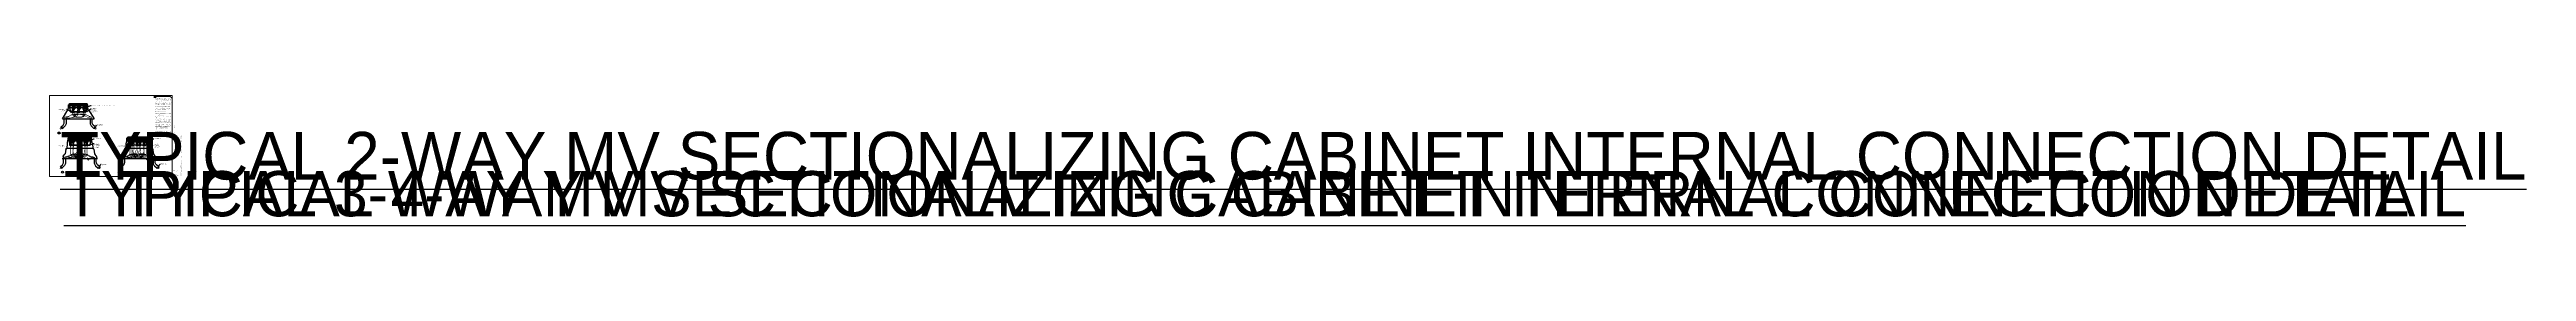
# Paper-space layout 'JUNCTION BOX INSTALLATION DETAILS (2)' of a CAD drawing. Header units: feet. Extents: x -1 to 625, y -12 to 21.
# The model-space entities are those that its viewports show. They can reach past a viewport. Long polylines and large blocks are cut down to what shows.
import ezdxf
from ezdxf import colors
from ezdxf.entities.mleader import LeaderData, LeaderLine
from ezdxf.enums import TextEntityAlignment as Align
from ezdxf.math import Vec2, Vec3

# ---------------------------------------------------------------- set-up
doc = ezdxf.new("R2018")
doc.units = ezdxf.units.FT
doc.header["$MEASUREMENT"] = 0
doc.layers.get('Defpoints').update_dxf_attribs({"color": 5})
for name, color, linetype in [('CABLE', 2, 'Continuous'), ('E-HVMV-EQUP', 91, 'Continuous'), ('EQUIPMENT', 6, 'Continuous'), ('G-ANNO-TEXT', 1, 'Continuous'), ('G-ANNO-TTBL', 1, 'Continuous'), ('TEXT', 1, 'Continuous')]:
    doc.layers.add(name, color=color, linetype=linetype)
doc.layers.add('CONDUIT', color=6, linetype='Continuous', lineweight=18)
doc.layers.add('G-NPLT', color=67, linetype='Continuous', plot=False)
doc.styles.add('NEI-A', font='arial.ttf', dxfattribs={"height": 0.1})

# ---------------------------------------------------------------- blocks, each defined once
blk = doc.blocks.new('DETAIL_TITLE')
blk.add_circle((0.59, -0.51), 0.25)
at = {"style": 'NEI-A', "flags": 8}
blk.add_attdef('#', text='', height=0.2, dxfattribs=at).set_placement((0.59, -0.51), align=Align.MIDDLE_CENTER)
at = {"lineweight": 30, "flags": 104}
blk.add_attdef('DETAIL_TITLE', text='', height=0.2, dxfattribs=at).set_placement((0.91, -0.53), align=Align.BOTTOM_LEFT)
at = {"style": 'NEI-A'}
for tag, p in [('SCALE:', (0.94, -0.74)), ('1"_=_', (1.55, -0.74))]:
    blk.add_attdef(tag, text='', height=0.1, dxfattribs=at).set_placement(p, align=Align.BOTTOM_LEFT)

msp = doc.modelspace()

# ---------------------------------------------------------------- linework, layer by layer
at = {"layer": 'CABLE', "const_width": 2}
for points in [[(1304.49665, -365.75876), (1302.14667, -367.15336), (1301.66904, -368.60485), (1301.64903, -372.23298), (1301.65013, -373.61092)], [(1307.15129, -368.75545), (1304.06478, -369.57782), (1304.06478, -372.6478), (1304.06478, -373.61092)], [(1340.54798, -335.55039), (1340.47098, -337.09648), (1340.39449, -338.50865), (1340.31867, -339.80032), (1340.2437, -340.98493), (1340.16975, -342.07592), (1340.09701, -343.08672), (1340.02564, -344.03077), (1339.95582, -344.9215), (1339.8878, -345.77), (1339.82212, -346.5779), (1339.75943, -347.3445), (1339.70034, -348.06909), (1339.64547, -348.75095), (1339.59546, -349.38938), (1339.55094, -349.98366), (1339.51252, -350.53308), (1339.48067, -351.03795), (1339.4552, -351.50268), (1339.43575, -351.93267), (1339.42195, -352.33335), (1339.41345, -352.71015), (1339.40989, -353.06847), (1339.4109, -353.41375), (1339.41614, -353.75139), (1339.42533, -354.0859), (1339.43856, -354.41807), (1339.45602, -354.74778), (1339.47789, -355.07489), (1339.50435, -355.39927), (1339.5356, -355.7208), (1339.5718, -356.03935), (1339.61315, -356.35478), (1339.65983, -356.66698), (1339.71202, -356.97581), (1339.76991, -357.28114), (1339.83368, -357.58285), (1339.90351, -357.8808), (1339.97959, -358.17487), (1340.06209, -358.46492), (1340.15121, -358.75084), (1340.24686, -359.03221), (1340.34791, -359.30751), (1340.45293, -359.57497), (1340.56052, -359.83279), (1340.66927, -360.07918), (1340.77778, -360.31234), (1340.88463, -360.53049), (1340.98842, -360.73184), (1341.08811, -360.91526), (1341.18415, -361.08223), (1341.27738, -361.2349), (1341.36863, -361.37543), (1341.45871, -361.50596), (1341.54846, -361.62864), (1341.63871, -361.74562), (1341.73028, -361.85904), (1341.82421, -361.97093), (1341.92235, -362.08275), (1342.02674, -362.19585), (1342.13944, -362.31155), (1342.2625, -362.43119), (1342.39796, -362.55611), (1342.54789, -362.68764), (1342.71433, -362.82713), (1342.89875, -362.97538), (1343.10027, -363.13113), (1343.31742, -363.29257), (1343.54874, -363.45792), (1343.79277, -363.62537), (1344.04804, -363.79313), (1344.31309, -363.95941), (1344.58645, -364.1224), (1344.86688, -364.28063), (1345.154, -364.43383), (1345.44767, -364.58206), (1345.74771, -364.72536), (1346.05397, -364.86378), (1346.3663, -364.99738), (1346.68454, -365.1262), (1347.00852, -365.2503), (1347.33811, -365.36971), (1347.67313, -365.4845), (1348.01344, -365.59472), (1348.35886, -365.7004), (1348.70926, -365.80161), (1349.06447, -365.89839), (1349.42433, -365.9908), (1349.78868, -366.07887), (1350.15738, -366.16267), (1350.53026, -366.24224), (1350.90717, -366.31764), (1351.28794, -366.3889), (1351.67243, -366.45609), (1352.06047, -366.51924), (1352.45191, -366.57842), (1352.84659, -366.63367), (1353.24436, -366.68504), (1353.64506, -366.73258), (1354.04852, -366.77635), (1354.4546, -366.81638), (1354.86314, -366.85274), (1355.27398, -366.88546), (1355.68696, -366.91461), (1356.10193, -366.94022), (1356.51873, -366.96236), (1356.9372, -366.98106), (1357.35718, -366.99639), (1357.77853, -367.00839), (1358.20108, -367.0171), (1358.62467, -367.02258), (1359.04915, -367.02489), (1359.47436, -367.02406), (1359.90015, -367.02015), (1360.32635, -367.01322), (1360.75281, -367.0033), (1361.17938, -366.99045), (1361.6059, -366.97471), (1362.0322, -366.95615), (1362.45814, -366.9348), (1362.88356, -366.91073), (1363.30829, -366.88397), (1363.73219, -366.85458), (1364.15509, -366.8226), (1364.57684, -366.7881), (1364.99728, -366.75111), (1365.41626, -366.71169), (1365.83362, -366.66989), (1366.24919, -366.62575), (1366.66283, -366.57933), (1367.07438, -366.53068), (1367.48368, -366.47985), (1367.89057, -366.42688), (1368.2949, -366.37183), (1368.69651, -366.31474), (1369.09524, -366.25567), (1369.49093, -366.19467), (1369.88344, -366.13179), (1370.2726, -366.06707), (1370.65825, -366.00056), (1371.04024, -365.93232), (1371.41842, -365.8624), (1371.79261, -365.79084), (1372.16268, -365.7177), (1372.52846, -365.64302), (1372.88979, -365.56686), (1373.24651, -365.48926), (1373.59848, -365.41028), (1373.94553, -365.32996), (1374.28751, -365.24836), (1374.62426, -365.16552), (1374.95562, -365.0815), (1375.28143, -364.99634), (1375.60154, -364.91009), (1375.9158, -364.82281), (1376.22404, -364.73454), (1376.52611, -364.64534), (1376.82185, -364.55525), (1377.1111, -364.46432), (1377.39371, -364.37261), (1377.66953, -364.28015), (1377.93838, -364.18702), (1378.20012, -364.09324), (1378.4546, -363.99888), (1378.70164, -363.90398), (1378.9411, -363.80859), (1379.17282, -363.71277), (1379.39665, -363.61656), (1379.61241, -363.52001), (1379.81997, -363.42317), (1380.01916, -363.32609), (1380.20982, -363.22883), (1380.3918, -363.13143), (1380.56494, -363.03394), (1380.72909, -362.93641), (1380.88408, -362.83889), (1381.02977, -362.74143), (1381.16599, -362.64421), (1381.29264, -362.54785), (1381.4096, -362.45314), (1381.51676, -362.36083), (1381.61401, -362.27168), (1381.70124, -362.18647), (1381.77834, -362.10595), (1381.84521, -362.03088), (1381.9019, -361.96179), (1381.94921, -361.89815), (1381.9881, -361.83922), (1382.01956, -361.78422), (1382.04455, -361.73241), (1382.06404, -361.68301), (1382.079, -361.63528), (1382.0904, -361.58844), (1382.09895, -361.54176), (1382.10431, -361.49454), (1382.10589, -361.44609), (1382.10309, -361.39574), (1382.0953, -361.34281), (1382.08194, -361.28661), (1382.06241, -361.22646), (1382.0361, -361.16169), (1382.00248, -361.09185), (1381.96129, -361.01745), (1381.91232, -360.93923), (1381.85536, -360.85794), (1381.79022, -360.77433), (1381.71667, -360.68914), (1381.63452, -360.60312), (1381.54357, -360.51701), (1381.44365, -360.43144), (1381.33484, -360.34654), (1381.21724, -360.26232), (1381.09096, -360.17879), (1380.95611, -360.09595), (1380.81282, -360.01381), (1380.66118, -359.93239), (1380.50132, -359.85169), (1380.33334, -359.77172), (1380.15735, -359.69249), (1379.97347, -359.614), (1379.78181, -359.53627), (1379.58248, -359.4593), (1379.3756, -359.38311), (1379.16127, -359.3077), (1378.9396, -359.23308), (1378.71072, -359.15926), (1378.47473, -359.08624), (1378.23174, -359.01405), (1377.98187, -358.94267), (1377.72522, -358.87213), (1377.46191, -358.80244), (1377.19205, -358.73359), (1376.91576, -358.6656), (1376.63314, -358.59848), (1376.34431, -358.53224), (1376.04937, -358.46688), (1375.74845, -358.40242), (1375.44165, -358.33886), (1375.12908, -358.27621), (1374.81086, -358.21448), (1374.4871, -358.15367), (1374.15792, -358.09381), (1373.82341, -358.03489), (1373.4837, -357.97693), (1373.13889, -357.91993), (1372.7891, -357.8639), (1372.43445, -357.80885), (1372.07503, -357.75479), (1371.71097, -357.70172), (1371.34238, -357.64967), (1370.96936, -357.59862), (1370.59204, -357.5486), (1370.21051, -357.49962), (1369.82491, -357.45167), (1369.43532, -357.40477), (1369.04188, -357.35894), (1368.64469, -357.31416), (1368.24385, -357.27047), (1367.8395, -357.22785), (1367.43172, -357.18633), (1367.02065, -357.14591), (1366.60639, -357.1066), (1366.18905, -357.06841), (1365.76874, -357.03135), (1365.34558, -356.99542), (1364.91848, -356.96061), (1364.4816, -356.92678), (1364.02789, -356.89378), (1363.55031, -356.86144), (1363.04182, -356.8296), (1362.49537, -356.7981), (1361.90393, -356.76679), (1361.26044, -356.7355), (1360.56027, -356.70421), (1359.80837, -356.67348), (1359.01211, -356.64399), (1358.17884, -356.61645), (1357.31591, -356.59154), (1356.4307, -356.56996), (1355.53054, -356.5524), (1354.62281, -356.53955), (1353.71487, -356.53191), (1352.81411, -356.52918), (1351.92795, -356.53089), (1351.06378, -356.53653), (1350.22902, -356.54562), (1349.43107, -356.55767), (1348.67734, -356.57218), (1347.97523, -356.58868), (1347.32973, -356.60675), (1346.73621, -356.62632), (1346.18759, -356.64739), (1345.67683, -356.66998), (1345.19687, -356.69409), (1344.74064, -356.71973), (1344.30108, -356.74691), (1343.87114, -356.77564), (1343.44495, -356.80593), (1343.02133, -356.83777), (1342.60032, -356.87118), (1342.18194, -356.90616), (1341.76622, -356.94272), (1341.35317, -356.98086), (1340.94283, -357.02059), (1340.53521, -357.06191), (1340.13034, -357.10482), (1339.72819, -357.14933), (1339.32877, -357.19545), (1338.93204, -357.24317), (1338.538, -357.29251), (1338.14662, -357.34346), (1337.7579, -357.39602), (1337.37181, -357.45021), (1336.98833, -357.50602), (1336.60746, -357.56346), (1336.22917, -357.62253), (1335.85345, -357.68323), (1335.48027, -357.74557), (1335.10963, -357.80956), (1334.74151, -357.87518), (1334.37589, -357.94246), (1334.01274, -358.01139), (1333.65207, -358.08197), (1333.29384, -358.15421), (1332.93804, -358.22812), (1332.58466, -358.30369), (1332.23368, -358.38093), (1331.88508, -358.45984), (1331.53885, -358.54043), (1331.19496, -358.62269), (1330.8534, -358.70664), (1330.51416, -358.79228), (1330.17721, -358.8796), (1329.84255, -358.96862), (1329.51015, -359.05934), (1329.17999, -359.15175), (1328.85206, -359.24587), (1328.52635, -359.3417), (1328.20284, -359.43923), (1327.8815, -359.53848), (1327.56232, -359.63945), (1327.24529, -359.74214), (1326.93039, -359.84655), (1326.61761, -359.95269), (1326.30691, -360.06056), (1325.9983, -360.17017), (1325.69174, -360.28151), (1325.38723, -360.3946), (1325.08475, -360.50943), (1324.78428, -360.626), (1324.4858, -360.74433), (1324.1893, -360.86442), (1323.89476, -360.98626), (1323.60217, -361.10987), (1323.3115, -361.23524), (1323.02274, -361.36238), (1322.73587, -361.49129), (1322.45088, -361.62198), (1322.16774, -361.75445), (1321.88645, -361.8887), (1321.60699, -362.02474), (1321.32842, -362.16267), (1321.04614, -362.30308), (1320.75466, -362.44664), (1320.44845, -362.59403), (1320.122, -362.74593), (1319.76981, -362.90302), (1319.38637, -363.06598), (1318.96616, -363.23549), (1318.50429, -363.41202), (1317.99835, -363.59515), (1317.44657, -363.78428), (1316.84714, -363.97878), (1316.19828, -364.17803), (1315.49821, -364.38142), (1314.74513, -364.58833), (1313.93726, -364.79813), (1313.07126, -365.00875), (1312.13763, -365.21227), (1311.12532, -365.39929), (1310.02327, -365.56045), (1308.82043, -365.68636), (1307.50575, -365.76764), (1306.06817, -365.79489), (1304.49665, -365.75876)], [(1356.41997, -335.55039), (1356.37262, -336.76106), (1356.12521, -339.62769), (1355.70199, -342.46724), (1355.06174, -345.27212), (1354.16497, -348.03428), (1353.00352, -350.7374), (1351.59608, -353.35802), (1349.96223, -355.87249), (1348.12152, -358.25714), (1346.09353, -360.4883), (1343.89781, -362.5423), (1341.55394, -364.39548), (1339.08148, -366.02416), (1336.49999, -367.40469), (1333.82905, -368.51339), (1331.08665, -369.34088), (1328.28563, -369.92569), (1325.4377, -370.31633), (1322.5546, -370.56137), (1306.02817, -371.74378)], [(1309.53383, -371.06282), (1306.59936, -371.70291), (1306.44732, -372.6478), (1306.44732, -373.61092)], [(1334.47346, -335.49315), (1334.4494, -336.84975), (1334.42727, -338.10222), (1334.40697, -339.26021), (1334.38841, -340.33334), (1334.37149, -341.33122), (1334.35611, -342.26349), (1334.34219, -343.13977), (1334.32961, -343.96968), (1334.31836, -344.76204), (1334.3087, -345.52246), (1334.30094, -346.25572), (1334.29542, -346.96663), (1334.29248, -347.65997), (1334.29242, -348.34055), (1334.2956, -349.01315), (1334.30232, -349.68258), (1334.31286, -350.35187), (1334.32718, -351.01705), (1334.34518, -351.67239), (1334.36677, -352.31219), (1334.39185, -352.93069), (1334.42031, -353.5222), (1334.45208, -354.08097), (1334.48703, -354.60128), (1334.52514, -355.07922), (1334.56658, -355.51816), (1334.61158, -355.92324), (1334.66037, -356.29964), (1334.71319, -356.65252), (1334.77027, -356.98706), (1334.83183, -357.30842), (1334.89812, -357.62176), (1334.96935, -357.93136), (1335.04571, -358.23797), (1335.12738, -358.54144), (1335.21454, -358.84162), (1335.30735, -359.13837), (1335.40601, -359.43154), (1335.51067, -359.72099), (1335.62153, -360.00656), (1335.73875, -360.28812), (1335.86249, -360.56553), (1335.99293, -360.83864), (1336.1302, -361.10734), (1336.27448, -361.37147), (1336.42592, -361.63092), (1336.58468, -361.88553), (1336.75092, -362.13517), (1336.92476, -362.37973), (1337.10622, -362.61916), (1337.29525, -362.85345), (1337.49182, -363.08255), (1337.69592, -363.30646), (1337.9075, -363.52513), (1338.12653, -363.73856), (1338.35299, -363.94671), (1338.58683, -364.14958), (1338.82791, -364.34718), (1339.0761, -364.53957), (1339.33125, -364.72679), (1339.59321, -364.90887), (1339.86183, -365.08587), (1340.13698, -365.25782), (1340.41851, -365.42476), (1340.70626, -365.58675), (1341.0001, -365.74381), (1341.29988, -365.89601), (1341.60545, -366.04337), (1341.91666, -366.18594), (1342.23337, -366.32377), (1342.55543, -366.45689), (1342.88269, -366.58536), (1343.21501, -366.70921), (1343.55223, -366.82849), (1343.89422, -366.94325), (1344.24082, -367.05352), (1344.59189, -367.15934), (1344.94728, -367.26077), (1345.30684, -367.35784), (1345.67043, -367.4506), (1346.0379, -367.5391), (1346.4091, -367.62337), (1346.78389, -367.70345), (1347.16211, -367.7794), (1347.54363, -367.85125), (1347.92829, -367.91905), (1348.31595, -367.98285), (1348.70646, -368.04267), (1349.09968, -368.09858), (1349.49545, -368.15061), (1349.89363, -368.1988), (1350.29408, -368.2432), (1350.69664, -368.28385), (1351.10117, -368.32079), (1351.50752, -368.35408), (1351.91555, -368.38374), (1352.3251, -368.40984), (1352.73604, -368.43239), (1353.14821, -368.45146), (1353.56147, -368.46709), (1353.97566, -368.47931), (1354.39065, -368.48817), (1354.80629, -368.49372), (1355.22243, -368.496), (1355.63891, -368.49505), (1356.05561, -368.49091), (1356.47236, -368.48363), (1356.88902, -368.47325), (1357.30545, -368.45982), (1357.72149, -368.44337), (1358.13701, -368.42396), (1358.55184, -368.40162), (1358.96586, -368.37639), (1359.3789, -368.34833), (1359.79083, -368.31747), (1360.20149, -368.28386), (1360.61074, -368.24755), (1361.01843, -368.20856), (1361.42441, -368.16696), (1361.82855, -368.12277), (1362.23068, -368.07605), (1362.63067, -368.02684), (1363.02836, -367.97517), (1363.42361, -367.92111), (1363.81628, -367.86468), (1364.20621, -367.80593), (1364.59326, -367.7449), (1364.97728, -367.68164), (1365.35813, -367.6162), (1365.73565, -367.54861), (1366.10971, -367.47891), (1366.48015, -367.40716), (1366.84682, -367.33339), (1367.20959, -367.25764), (1367.5683, -367.17997), (1367.9228, -367.10042), (1368.27295, -367.01902), (1368.61861, -366.93582), (1368.95961, -366.85086), (1369.29583, -366.76419), (1369.62711, -366.67586), (1369.9533, -366.58589), (1370.27426, -366.49435), (1370.58984, -366.40126), (1370.89989, -366.30668), (1371.20427, -366.21065), (1371.50283, -366.1132), (1371.79542, -366.0144), (1372.08189, -365.91426), (1372.3621, -365.81285), (1372.6359, -365.7102), (1372.90315, -365.60636), (1373.1637, -365.50137), (1373.41739, -365.39528), (1373.66409, -365.28812), (1373.90364, -365.17994), (1374.13591, -365.07079), (1374.36073, -364.9607), (1374.57797, -364.84972), (1374.78748, -364.7379), (1374.98911, -364.62527), (1375.18272, -364.51189), (1375.36815, -364.39779), (1375.54526, -364.28301), (1375.71391, -364.16761), (1375.87394, -364.05161), (1376.02521, -363.93508), (1376.16758, -363.81805), (1376.30089, -363.70056), (1376.42504, -363.58265), (1376.5399, -363.46437), (1376.64537, -363.34575), (1376.74132, -363.22685), (1376.82765, -363.10769), (1376.90424, -362.98832), (1376.97097, -362.86878), (1377.02776, -362.74911), (1377.07464, -362.62934), (1377.11165, -362.50949), (1377.13886, -362.38961), (1377.15631, -362.2697), (1377.16406, -362.14981), (1377.16216, -362.02997), (1377.15067, -361.91019), (1377.12966, -361.79051), (1377.0992, -361.67096), (1377.05943, -361.55155), (1377.01044, -361.43232), (1376.95234, -361.31328), (1376.88524, -361.19447), (1376.80925, -361.0759), (1376.72447, -360.9576), (1376.63101, -360.8396), (1376.52899, -360.72192), (1376.4185, -360.60458), (1376.29965, -360.48761), (1376.17256, -360.37103), (1376.03734, -360.25487), (1375.89408, -360.13916), (1375.74289, -360.02391), (1375.58389, -359.90915), (1375.41719, -359.79491), (1375.24288, -359.68121), (1375.06108, -359.56808), (1374.87189, -359.45553), (1374.67543, -359.3436), (1374.4718, -359.23231), (1374.26111, -359.12168), (1374.04346, -359.01174), (1373.81896, -358.90251), (1373.58773, -358.79402), (1373.34987, -358.68629), (1373.10548, -358.57934), (1372.85468, -358.47321), (1372.59757, -358.36791), (1372.33426, -358.26347), (1372.06486, -358.15992), (1371.78948, -358.05727), (1371.50822, -357.95556), (1371.22119, -357.8548), (1370.92849, -357.75503), (1370.63025, -357.65626), (1370.32656, -357.55853), (1370.01753, -357.46185), (1369.70327, -357.36625), (1369.38388, -357.27175), (1369.05949, -357.17839), (1368.73018, -357.08618), (1368.39608, -356.99515), (1368.05729, -356.90532), (1367.71391, -356.81672), (1367.36605, -356.72937), (1367.01383, -356.64329), (1366.65734, -356.55852), (1366.29671, -356.47508), (1365.93202, -356.39298), (1365.5634, -356.31226), (1365.19095, -356.23294), (1364.81478, -356.15504), (1364.435, -356.07859), (1364.0517, -356.00362), (1363.66501, -355.93014), (1363.27503, -355.85818), (1362.88186, -355.78777), (1362.48562, -355.71893), (1362.08641, -355.65169), (1361.68434, -355.58607), (1361.27952, -355.52209), (1360.87205, -355.45978), (1360.46204, -355.39916), (1360.04961, -355.34027), (1359.63486, -355.28311), (1359.21789, -355.22773), (1358.79881, -355.17413), (1358.37774, -355.12235), (1357.95477, -355.07241), (1357.52888, -355.02432), (1357.09446, -354.97801), (1356.64476, -354.9334), (1356.17302, -354.8904), (1355.67251, -354.84892), (1355.13647, -354.80889), (1354.55814, -354.77021), (1353.93079, -354.73281), (1353.25111, -354.6967), (1352.52958, -354.66233), (1351.78011, -354.63025), (1351.01663, -354.601), (1350.25306, -354.57514), (1349.50332, -354.55322), (1348.78134, -354.53578), (1348.10104, -354.52338), (1347.47289, -354.51642), (1346.8936, -354.51467), (1346.35642, -354.51778), (1345.85462, -354.52536), (1345.38145, -354.53707), (1344.93017, -354.55253), (1344.49404, -354.57138), (1344.06632, -354.59324), (1343.6414, -354.61781), (1343.21825, -354.64507), (1342.79698, -354.67502), (1342.37771, -354.70769), (1341.96052, -354.74312), (1341.54554, -354.78132), (1341.13287, -354.82231), (1340.72262, -354.86613), (1340.31489, -354.9128), (1339.90978, -354.96232), (1339.50738, -355.01474), (1339.10779, -355.07005), (1338.71109, -355.12829), (1338.31737, -355.18947), (1337.92673, -355.2536), (1337.53927, -355.32071), (1337.15505, -355.39081), (1336.77409, -355.46389), (1336.39639, -355.53992), (1336.02196, -355.61891), (1335.65079, -355.70082), (1335.28288, -355.78564), (1334.91822, -355.87335), (1334.55683, -355.96394), (1334.1987, -356.05739), (1333.84379, -356.15366), (1333.49207, -356.25274), (1333.1435, -356.35459), (1332.79807, -356.45917), (1332.45572, -356.56647), (1332.11643, -356.67645), (1331.78016, -356.78907), (1331.44688, -356.90432), (1331.11655, -357.02216), (1330.78914, -357.14256), (1330.46462, -357.2655), (1330.14295, -357.39093), (1329.82409, -357.51883), (1329.50802, -357.64918), (1329.1947, -357.78194), (1328.8841, -357.91708), (1328.57618, -358.05457), (1328.2709, -358.19439), (1327.96824, -358.33649), (1327.66816, -358.48086), (1327.37062, -358.62747), (1327.07559, -358.77627), (1326.78305, -358.92725), (1326.49229, -359.08086), (1326.20006, -359.23954), (1325.90242, -359.40622), (1325.59545, -359.58382), (1325.27522, -359.77527), (1324.93782, -359.98349), (1324.57931, -360.21141), (1324.19577, -360.46196), (1323.78407, -360.73769), (1323.34425, -361.0397), (1322.87713, -361.36872), (1322.38356, -361.72548), (1321.86434, -362.1107), (1321.32033, -362.5251), (1320.75233, -362.96943), (1320.1612, -363.44441), (1319.533, -363.95138), (1318.79488, -364.49422), (1317.85921, -365.07739), (1316.63839, -365.7054), (1315.04481, -366.38273), (1312.99084, -367.11385), (1310.38887, -367.90326), (1307.15129, -368.75545)], [(1362.55216, -335.55039), (1362.48514, -337.11841), (1362.22281, -338.79473), (1361.43549, -342.09586), (1361.01372, -345.25383), (1360.38604, -348.32812), (1359.49584, -351.28147), (1358.28651, -354.07663), (1356.70368, -356.67696), (1354.74728, -359.0603), (1352.47341, -361.21955), (1349.94082, -363.14827), (1347.20819, -364.84003), (1344.33427, -366.28842), (1341.37759, -367.48711), (1338.3794, -368.44173), (1335.3481, -369.18059), (1332.28841, -369.7345), (1329.20506, -370.13429), (1326.1028, -370.41079), (1322.98633, -370.59481), (1309.53383, -371.06282)], [(1378.55633, -335.55039), (1378.55808, -335.98578), (1378.68699, -336.64534), (1378.83037, -337.27525), (1378.84969, -337.92862), (1378.87263, -338.58565), (1378.89944, -339.24661), (1378.93037, -339.9118), (1378.96558, -340.58141), (1379.00479, -341.25532), (1379.04765, -341.93335), (1379.09378, -342.6153), (1379.14282, -343.30097), (1379.19441, -343.99018), (1379.24816, -344.68273), (1379.30372, -345.37843), (1379.36061, -346.0761), (1379.41792, -346.77067), (1379.47462, -347.45606), (1379.52969, -348.12621), (1379.58212, -348.77505), (1379.63088, -349.39652), (1379.67494, -349.98455), (1379.71329, -350.53308), (1379.74514, -351.03795), (1379.77061, -351.50268), (1379.79007, -351.93267), (1379.80387, -352.33335), (1379.81237, -352.71015), (1379.81593, -353.06847), (1379.81491, -353.41375), (1379.80967, -353.75139), (1379.80049, -354.0859), (1379.78725, -354.41807), (1379.7698, -354.74778), (1379.74793, -355.07489), (1379.72146, -355.39927), (1379.69022, -355.7208), (1379.65401, -356.03935), (1379.61266, -356.35478), (1379.56598, -356.66698), (1379.51379, -356.97581), (1379.4559, -357.28114), (1379.39214, -357.58285), (1379.32231, -357.8808), (1379.24623, -358.17487), (1379.16372, -358.46492), (1379.0746, -358.75084), (1378.97895, -359.03221), (1378.87791, -359.30751), (1378.77289, -359.57497), (1378.6653, -359.83279), (1378.55654, -360.07918), (1378.44804, -360.31234), (1378.34118, -360.53049), (1378.23739, -360.73184), (1378.13771, -360.91526), (1378.04166, -361.08223), (1377.94843, -361.2349), (1377.85719, -361.37543), (1377.76711, -361.50596), (1377.67736, -361.62864), (1377.58711, -361.74562), (1377.49553, -361.85904), (1377.4016, -361.97093), (1377.30347, -362.08275), (1377.19907, -362.19585), (1377.08638, -362.31155), (1376.96332, -362.43119), (1376.82785, -362.55611), (1376.67792, -362.68764), (1376.51148, -362.82713), (1376.32707, -362.97538), (1376.12555, -363.13113), (1375.9084, -363.29257), (1375.67708, -363.45792), (1375.43305, -363.62537), (1375.17778, -363.79313), (1374.91273, -363.95941), (1374.63937, -364.1224), (1374.35893, -364.28063), (1374.07181, -364.43383), (1373.77815, -364.58206), (1373.47811, -364.72536), (1373.17185, -364.86378), (1372.85952, -364.99738), (1372.54128, -365.1262), (1372.21729, -365.2503), (1371.88771, -365.36971), (1371.55268, -365.4845), (1371.21238, -365.59472), (1370.86695, -365.7004), (1370.51655, -365.80161), (1370.16135, -365.89839), (1369.80149, -365.9908), (1369.43713, -366.07887), (1369.06844, -366.16267), (1368.69556, -366.24224), (1368.31865, -366.31764), (1367.93787, -366.3889), (1367.55339, -366.45609), (1367.16534, -366.51924), (1366.7739, -366.57842), (1366.37922, -366.63367), (1365.98145, -366.68504), (1365.58076, -366.73258), (1365.17729, -366.77635), (1364.77121, -366.81638), (1364.36267, -366.85274), (1363.95183, -366.88546), (1363.53885, -366.91461), (1363.12389, -366.94022), (1362.70709, -366.96236), (1362.28862, -366.98106), (1361.86863, -366.99639), (1361.44729, -367.00839), (1361.02474, -367.0171), (1360.60115, -367.02258), (1360.17667, -367.02489), (1359.75145, -367.02406), (1359.32567, -367.02015), (1358.89946, -367.01322), (1358.473, -367.0033), (1358.04643, -366.99045), (1357.61992, -366.97471), (1357.19361, -366.95615), (1356.76767, -366.9348), (1356.34226, -366.91073), (1355.91752, -366.88397), (1355.49363, -366.85458), (1355.07073, -366.8226), (1354.64897, -366.7881), (1354.22853, -366.75111), (1353.80956, -366.71169), (1353.3922, -366.66989), (1352.97662, -366.62575), (1352.56298, -366.57933), (1352.15143, -366.53068), (1351.74214, -366.47985), (1351.33524, -366.42688), (1350.93092, -366.37183), (1350.52931, -366.31474), (1350.13058, -366.25567), (1349.73488, -366.19467), (1349.34237, -366.13179), (1348.95322, -366.06707), (1348.56756, -366.00056), (1348.18557, -365.93232), (1347.8074, -365.8624), (1347.4332, -365.79084), (1347.06313, -365.7177), (1346.69736, -365.64302), (1346.33603, -365.56686), (1345.9793, -365.48926), (1345.62733, -365.41028), (1345.28028, -365.32996), (1344.9383, -365.24836), (1344.60156, -365.16552), (1344.2702, -365.0815), (1343.94438, -364.99634), (1343.62427, -364.91009), (1343.31002, -364.82281), (1343.00178, -364.73454), (1342.69971, -364.64534), (1342.40397, -364.55525), (1342.11471, -364.46432), (1341.8321, -364.37261), (1341.55629, -364.28015), (1341.28743, -364.18702), (1341.02569, -364.09324), (1340.77122, -363.99888), (1340.52417, -363.90398), (1340.28471, -363.80859), (1340.05299, -363.71277), (1339.82917, -363.61656), (1339.6134, -363.52001), (1339.40584, -363.42317), (1339.20666, -363.32609), (1339.01599, -363.22883), (1338.83401, -363.13143), (1338.66087, -363.03394), (1338.49673, -362.93641), (1338.34173, -362.83889), (1338.19605, -362.74143), (1338.05983, -362.64421), (1337.93318, -362.54785), (1337.81622, -362.45314), (1337.70906, -362.36083), (1337.61181, -362.27168), (1337.52457, -362.18647), (1337.44747, -362.10595), (1337.38061, -362.03088), (1337.32392, -361.96179), (1337.27661, -361.89815), (1337.23771, -361.83922), (1337.20625, -361.78422), (1337.18126, -361.73241), (1337.16178, -361.68301), (1337.14682, -361.63528), (1337.13542, -361.58844), (1337.12687, -361.54176), (1337.1215, -361.49454), (1337.11993, -361.44609), (1337.12273, -361.39574), (1337.13051, -361.34281), (1337.14387, -361.28661), (1337.16341, -361.22646), (1337.18972, -361.16169), (1337.22333, -361.09185), (1337.26452, -361.01745), (1337.31349, -360.93923), (1337.37045, -360.85794), (1337.4356, -360.77433), (1337.50914, -360.68914), (1337.59129, -360.60312), (1337.68225, -360.51701), (1337.78216, -360.43144), (1337.89097, -360.34654), (1338.00858, -360.26232), (1338.13486, -360.17879), (1338.2697, -360.09595), (1338.413, -360.01381), (1338.56463, -359.93239), (1338.7245, -359.85169), (1338.89248, -359.77172), (1339.06847, -359.69249), (1339.25234, -359.614), (1339.444, -359.53627), (1339.64333, -359.4593), (1339.85022, -359.38311), (1340.06455, -359.3077), (1340.28621, -359.23308), (1340.51509, -359.15926), (1340.75109, -359.08624), (1340.99408, -359.01405), (1341.24395, -358.94267), (1341.5006, -358.87213), (1341.76391, -358.80244), (1342.03376, -358.73359), (1342.31006, -358.6656), (1342.59268, -358.59848), (1342.88151, -358.53224), (1343.17644, -358.46688), (1343.47737, -358.40242), (1343.78417, -358.33886), (1344.09673, -358.27621), (1344.41495, -358.21448), (1344.73871, -358.15367), (1345.0679, -358.09381), (1345.40241, -358.03489), (1345.74212, -357.97693), (1346.08692, -357.91993), (1346.43671, -357.8639), (1346.79137, -357.80885), (1347.15078, -357.75479), (1347.51484, -357.70172), (1347.88344, -357.64967), (1348.25645, -357.59862), (1348.63378, -357.5486), (1349.0153, -357.49962), (1349.40091, -357.45167), (1349.79049, -357.40477), (1350.18393, -357.35894), (1350.58113, -357.31416), (1350.98196, -357.27047), (1351.38632, -357.22785), (1351.79409, -357.18633), (1352.20516, -357.14591), (1352.61943, -357.1066), (1353.03677, -357.06841), (1353.45708, -357.03135), (1353.88024, -356.99542), (1354.30734, -356.96061), (1354.74422, -356.92678), (1355.19793, -356.89378), (1355.6755, -356.86144), (1356.184, -356.8296), (1356.73044, -356.7981), (1357.32189, -356.76679), (1357.96538, -356.7355), (1358.66555, -356.70421), (1359.41744, -356.67348), (1360.2137, -356.64399), (1361.04698, -356.61645), (1361.9099, -356.59154), (1362.79512, -356.56996), (1363.69527, -356.5524), (1364.603, -356.53955), (1365.51095, -356.53191), (1366.4117, -356.52918), (1367.29787, -356.53089), (1368.16203, -356.53653), (1368.99679, -356.54562), (1369.79474, -356.55767), (1370.54848, -356.57218), (1371.25059, -356.58868), (1371.89608, -356.60675), (1372.48961, -356.62632), (1373.03822, -356.64739), (1373.54898, -356.66998), (1374.02895, -356.69409), (1374.48518, -356.71973), (1374.92473, -356.74691), (1375.35467, -356.77564), (1375.78087, -356.80593), (1376.20449, -356.83777), (1376.62549, -356.87118), (1377.04387, -356.90616), (1377.4596, -356.94272), (1377.87264, -356.98086), (1378.28299, -357.02059), (1378.6906, -357.06191), (1379.09548, -357.10482), (1379.49762, -357.14933), (1379.89705, -357.19545), (1380.29377, -357.24317), (1380.68782, -357.29251), (1381.07919, -357.34346), (1381.46792, -357.39602), (1381.85401, -357.45021), (1382.23748, -357.50602), (1382.61836, -357.56346), (1382.99665, -357.62253), (1383.37237, -357.68323), (1383.74554, -357.74557), (1384.11618, -357.80956), (1384.48431, -357.87518), (1384.84993, -357.94246), (1385.21307, -358.01139), (1385.57375, -358.08197), (1385.93197, -358.15421), (1386.28777, -358.22812), (1386.64115, -358.30369), (1386.99213, -358.38093), (1387.34073, -358.45984), (1387.68697, -358.54043), (1388.03086, -358.62269), (1388.37241, -358.70664), (1388.71166, -358.79228), (1389.0486, -358.8796), (1389.38327, -358.96862), (1389.71567, -359.05934), (1390.04583, -359.15175), (1390.37375, -359.24587), (1390.69946, -359.3417), (1391.02298, -359.43923), (1391.34432, -359.53848), (1391.66349, -359.63945), (1391.98052, -359.74214), (1392.29542, -359.84655), (1392.60821, -359.95269), (1392.9189, -360.06056), (1393.22752, -360.17017), (1393.53407, -360.28151), (1393.83858, -360.3946), (1394.14106, -360.50943), (1394.44154, -360.626), (1394.74001, -360.74433), (1395.03651, -360.86442), (1395.33105, -360.98626), (1395.62365, -361.10987), (1395.91432, -361.23524), (1396.20308, -361.36238), (1396.48995, -361.49129), (1396.77494, -361.62198), (1397.05807, -361.75445), (1397.33936, -361.8887), (1397.61883, -362.02474), (1397.89765, -362.16276), (1398.18173, -362.30373), (1398.47811, -362.44883), (1398.79386, -362.59923), (1399.13602, -362.75608), (1399.51165, -362.92055), (1399.92781, -363.09382), (1400.39157, -363.27705), (1400.90672, -363.47069), (1401.4641, -363.6723), (1402.05129, -363.87873), (1402.65589, -364.08684), (1403.26547, -364.29346), (1403.86763, -364.49546), (1404.44996, -364.68967), (1405.00002, -364.87295), (1405.50869, -365.0428), (1405.97988, -365.19933), (1406.42077, -365.34334), (1406.83854, -365.47559), (1407.24038, -365.59686), (1407.63348, -365.70793), (1407.82924, -365.75876)], [(1384.77989, -335.58243), (1384.76938, -336.41661), (1384.78759, -337.47169), (1384.80486, -338.45045), (1384.82088, -339.35504), (1384.83565, -340.19377), (1384.84928, -340.97649), (1384.86186, -341.71306), (1384.8735, -342.41334), (1384.88429, -343.08718), (1384.89434, -343.74444), (1384.90374, -344.39497), (1384.9125, -345.04695), (1384.9203, -345.70188), (1384.92671, -346.35955), (1384.93133, -347.01979), (1384.93374, -347.6824), (1384.93351, -348.34719), (1384.93023, -349.01398), (1384.92349, -349.68258), (1384.91296, -350.35187), (1384.89864, -351.01705), (1384.88064, -351.67239), (1384.85905, -352.31219), (1384.83397, -352.93069), (1384.8055, -353.5222), (1384.77374, -354.08097), (1384.73878, -354.60128), (1384.70067, -355.07922), (1384.65923, -355.51816), (1384.61423, -355.92324), (1384.56544, -356.29964), (1384.51262, -356.65252), (1384.45555, -356.98706), (1384.39398, -357.30842), (1384.3277, -357.62176), (1384.25646, -357.93136), (1384.1801, -358.23797), (1384.09843, -358.54144), (1384.01128, -358.84162), (1383.91846, -359.13837), (1383.81981, -359.43154), (1383.71514, -359.72099), (1383.60429, -360.00656), (1383.48707, -360.28812), (1383.36332, -360.56553), (1383.23289, -360.83864), (1383.09561, -361.10734), (1382.95134, -361.37147), (1382.7999, -361.63092), (1382.64114, -361.88553), (1382.4749, -362.13517), (1382.30105, -362.37973), (1382.1196, -362.61916), (1381.93057, -362.85345), (1381.73399, -363.08255), (1381.5299, -363.30646), (1381.31832, -363.52513), (1381.09928, -363.73856), (1380.87282, -363.94671), (1380.63899, -364.14958), (1380.3979, -364.34718), (1380.14971, -364.53957), (1379.89457, -364.72679), (1379.63261, -364.90887), (1379.36398, -365.08587), (1379.08883, -365.25782), (1378.80731, -365.42476), (1378.51955, -365.58675), (1378.22571, -365.74381), (1377.92593, -365.89601), (1377.62036, -366.04337), (1377.30915, -366.18594), (1376.99244, -366.32377), (1376.67039, -366.45689), (1376.34312, -366.58536), (1376.01081, -366.70921), (1375.67358, -366.82849), (1375.3316, -366.94325), (1374.985, -367.05352), (1374.63393, -367.15934), (1374.27854, -367.26077), (1373.91898, -367.35784), (1373.55539, -367.4506), (1373.18792, -367.5391), (1372.81672, -367.62337), (1372.44193, -367.70345), (1372.0637, -367.7794), (1371.68218, -367.85125), (1371.29752, -367.91905), (1370.90986, -367.98285), (1370.51935, -368.04267), (1370.12613, -368.09858), (1369.73036, -368.15061), (1369.33218, -368.1988), (1368.93174, -368.2432), (1368.52917, -368.28385), (1368.12464, -368.32079), (1367.71829, -368.35408), (1367.31027, -368.38374), (1366.90071, -368.40984), (1366.48977, -368.43239), (1366.0776, -368.45146), (1365.66435, -368.46709), (1365.25015, -368.47931), (1364.83516, -368.48817), (1364.41952, -368.49372), (1364.00339, -368.496), (1363.5869, -368.49505), (1363.17021, -368.49091), (1362.75346, -368.48363), (1362.33679, -368.47325), (1361.92037, -368.45982), (1361.50432, -368.44337), (1361.08881, -368.42396), (1360.67397, -368.40162), (1360.25996, -368.37639), (1359.84691, -368.34833), (1359.43499, -368.31747), (1359.02433, -368.28386), (1358.61508, -368.24755), (1358.20739, -368.20856), (1357.8014, -368.16696), (1357.39727, -368.12277), (1356.99513, -368.07605), (1356.59515, -368.02684), (1356.19745, -367.97517), (1355.8022, -367.92111), (1355.40953, -367.86468), (1355.0196, -367.80593), (1354.63255, -367.7449), (1354.24853, -367.68164), (1353.86768, -367.6162), (1353.49016, -367.54861), (1353.11611, -367.47891), (1352.74567, -367.40716), (1352.37899, -367.33339), (1352.01623, -367.25764), (1351.65752, -367.17997), (1351.30302, -367.10042), (1350.95286, -367.01902), (1350.60721, -366.93582), (1350.2662, -366.85086), (1349.92998, -366.76419), (1349.5987, -366.67586), (1349.27251, -366.58589), (1348.95155, -366.49435), (1348.63598, -366.40126), (1348.32592, -366.30668), (1348.02155, -366.21065), (1347.72299, -366.1132), (1347.4304, -366.0144), (1347.14393, -365.91426), (1346.86371, -365.81285), (1346.58991, -365.7102), (1346.32266, -365.60636), (1346.06212, -365.50137), (1345.80842, -365.39528), (1345.56173, -365.28812), (1345.32217, -365.17994), (1345.08991, -365.07079), (1344.86508, -364.9607), (1344.64784, -364.84972), (1344.43833, -364.7379), (1344.2367, -364.62527), (1344.0431, -364.51189), (1343.85766, -364.39779), (1343.68055, -364.28301), (1343.5119, -364.16761), (1343.35187, -364.05161), (1343.2006, -363.93508), (1343.05824, -363.81805), (1342.92492, -363.70056), (1342.80077, -363.58265), (1342.68591, -363.46437), (1342.58044, -363.34575), (1342.48449, -363.22685), (1342.39816, -363.10769), (1342.32158, -362.98832), (1342.25484, -362.86878), (1342.19805, -362.74911), (1342.15118, -362.62934), (1342.11416, -362.50949), (1342.08696, -362.38961), (1342.06951, -362.2697), (1342.06176, -362.14981), (1342.06365, -362.02997), (1342.07514, -361.91019), (1342.09616, -361.79051), (1342.12661, -361.67096), (1342.16638, -361.55155), (1342.21538, -361.43232), (1342.27348, -361.31328), (1342.34058, -361.19447), (1342.41657, -361.0759), (1342.50135, -360.9576), (1342.5948, -360.8396), (1342.69683, -360.72192), (1342.80732, -360.60458), (1342.92616, -360.48761), (1343.05325, -360.37103), (1343.18848, -360.25487), (1343.33174, -360.13916), (1343.48292, -360.02391), (1343.64192, -359.90915), (1343.80863, -359.79491), (1343.98294, -359.68121), (1344.16474, -359.56808), (1344.35392, -359.45553), (1344.55038, -359.3436), (1344.75402, -359.23231), (1344.96471, -359.12168), (1345.18236, -359.01174), (1345.40685, -358.90251), (1345.63808, -358.79402), (1345.87595, -358.68629), (1346.12033, -358.57934), (1346.37113, -358.47321), (1346.62824, -358.36791), (1346.89155, -358.26347), (1347.16095, -358.15992), (1347.43634, -358.05727), (1347.7176, -357.95556), (1348.00463, -357.8548), (1348.29732, -357.75503), (1348.59557, -357.65626), (1348.89926, -357.55853), (1349.20829, -357.46185), (1349.52255, -357.36625), (1349.84193, -357.27175), (1350.16633, -357.17839), (1350.49563, -357.08618), (1350.82973, -356.99515), (1351.16853, -356.90532), (1351.51191, -356.81672), (1351.85976, -356.72937), (1352.21199, -356.64329), (1352.56847, -356.55852), (1352.92911, -356.47508), (1353.29379, -356.39298), (1353.66241, -356.31226), (1354.03486, -356.23294), (1354.41103, -356.15504), (1354.79082, -356.07859), (1355.17411, -356.00362), (1355.5608, -355.93014), (1355.95079, -355.85818), (1356.34395, -355.78777), (1356.7402, -355.71893), (1357.13941, -355.65169), (1357.54148, -355.58607), (1357.9463, -355.52209), (1358.35377, -355.45978), (1358.76377, -355.39916), (1359.1762, -355.34027), (1359.59096, -355.28311), (1360.00793, -355.22773), (1360.427, -355.17413), (1360.84808, -355.12235), (1361.27104, -355.07241), (1361.69693, -355.02432), (1362.13135, -354.97801), (1362.58106, -354.9334), (1363.05279, -354.8904), (1363.55331, -354.84892), (1364.08935, -354.80889), (1364.66767, -354.77021), (1365.29502, -354.73281), (1365.9747, -354.6967), (1366.69624, -354.66233), (1367.44571, -354.63025), (1368.20919, -354.601), (1368.97276, -354.57514), (1369.72249, -354.55322), (1370.44447, -354.53578), (1371.12478, -354.52338), (1371.75293, -354.51642), (1372.33222, -354.51467), (1372.86939, -354.51778), (1373.37119, -354.52536), (1373.84436, -354.53707), (1374.29564, -354.55253), (1374.73177, -354.57138), (1375.1595, -354.59324), (1375.58442, -354.61781), (1376.00756, -354.64507), (1376.42883, -354.67502), (1376.84811, -354.70769), (1377.26529, -354.74312), (1377.68027, -354.78132), (1378.09294, -354.82231), (1378.50319, -354.86613), (1378.91092, -354.9128), (1379.31603, -354.96232), (1379.71843, -355.01474), (1380.11803, -355.07005), (1380.51473, -355.12829), (1380.90844, -355.18947), (1381.29908, -355.2536), (1381.68655, -355.32071), (1382.07077, -355.39081), (1382.45172, -355.46389), (1382.82942, -355.53992), (1383.20385, -355.61891), (1383.57503, -355.70082), (1383.94294, -355.78564), (1384.30759, -355.87335), (1384.66898, -355.96394), (1385.02712, -356.05739), (1385.38203, -356.15366), (1385.73375, -356.25274), (1386.08231, -356.35459), (1386.42775, -356.45917), (1386.7701, -356.56647), (1387.10939, -356.67645), (1387.44566, -356.78907), (1387.77894, -356.90432), (1388.10927, -357.02216), (1388.43668, -357.14256), (1388.7612, -357.2655), (1389.08287, -357.39093), (1389.40172, -357.51883), (1389.71779, -357.64918), (1390.03111, -357.78194), (1390.34172, -357.91708), (1390.64964, -358.05457), (1390.95491, -358.19439), (1391.25758, -358.33649), (1391.55766, -358.48086), (1391.85519, -358.62747), (1392.15022, -358.77627), (1392.44277, -358.92725), (1392.73352, -359.08086), (1393.02576, -359.23954), (1393.3234, -359.40622), (1393.63037, -359.58382), (1393.95059, -359.77527), (1394.288, -359.98349), (1394.64651, -360.21141), (1395.03005, -360.46196), (1395.44114, -360.73716), (1395.87676, -361.03542), (1396.33247, -361.35428), (1396.80383, -361.69125), (1397.28642, -362.04385), (1397.7758, -362.4096), (1398.26753, -362.78601), (1398.7572, -363.17061), (1399.24093, -363.56063), (1399.71719, -363.95212), (1400.18497, -364.34084), (1400.64332, -364.72258), (1401.09125, -365.09309), (1401.52777, -365.44815), (1401.95192, -365.78352), (1402.36271, -366.09496), (1402.76006, -366.37928), (1403.14746, -366.6374), (1403.52931, -366.87128), (1403.91, -367.08288), (1404.29393, -367.27415), (1404.68548, -367.44704), (1405.08904, -367.60352), (1405.50901, -367.74553), (1405.72874, -367.81023)], [(1382.04925, -361.19408), (1388.86268, -364.63092), (1396.65478, -368.56142), (1403.69198, -371.06282)], [(1403.69198, -371.06282), (1406.62645, -371.70291), (1406.77849, -372.6478), (1406.77849, -373.61092)], [(1405.72874, -367.81023), (1409.16103, -369.57782), (1409.16103, -372.6478), (1409.16103, -373.61092)], [(1407.82924, -365.75876), (1411.07915, -367.15336), (1411.55678, -368.60485), (1411.57678, -372.23298), (1411.57569, -373.61092)], [(1287.33048, -408.53352), (1281.05859, -413.24649)], [(1289.32388, -410.59849), (1282.84053, -415.6263)], [(1291.31727, -412.68774), (1285.15623, -417.94048)], [(1338.12453, -470.19248), (1338.07996, -473.853), (1338.0478, -477.05738), (1338.02626, -479.84796), (1338.0135, -482.26709), (1338.00772, -484.35713), (1338.0071, -486.16044), (1338.00982, -487.71936), (1338.01407, -489.07624), (1338.01829, -490.26975), (1338.02197, -491.32383), (1338.02485, -492.25871), (1338.02666, -493.09464), (1338.02716, -493.85186), (1338.02607, -494.55062), (1338.02315, -495.21115), (1338.01813, -495.85372), (1338.01076, -496.49522), (1338.00078, -497.13927), (1337.98794, -497.78615), (1337.97199, -498.43613), (1337.95267, -499.0895), (1337.92973, -499.74653), (1337.90292, -500.40749), (1337.87199, -501.07268), (1337.83679, -501.74229), (1337.79757, -502.4162), (1337.75471, -503.09423), (1337.70858, -503.77618), (1337.65954, -504.46185), (1337.60795, -505.15106), (1337.5542, -505.84361), (1337.49864, -506.5393), (1337.44175, -507.23698), (1337.38444, -507.93155), (1337.32774, -508.61694), (1337.27267, -509.28709), (1337.22024, -509.93593), (1337.17148, -510.5574), (1337.12742, -511.14543), (1337.08907, -511.69396), (1337.05722, -512.19883), (1337.03175, -512.66356), (1337.01229, -513.09355), (1336.99849, -513.49423), (1336.98999, -513.87103), (1336.98643, -514.22935), (1336.98745, -514.57463), (1336.99269, -514.91227), (1337.00187, -515.24678), (1337.01511, -515.57895), (1337.03256, -515.90866), (1337.05444, -516.23577), (1337.0809, -516.56015), (1337.11214, -516.88168), (1337.14835, -517.20023), (1337.1897, -517.51566), (1337.23638, -517.82786), (1337.28857, -518.13669), (1337.34646, -518.44202), (1337.41022, -518.74373), (1337.48005, -519.04168), (1337.55613, -519.33575), (1337.63864, -519.6258), (1337.72776, -519.91172), (1337.82341, -520.19308), (1337.92445, -520.46839), (1338.02947, -520.73585), (1338.13706, -520.99367), (1338.24582, -521.24005), (1338.35432, -521.47322), (1338.46118, -521.69137), (1338.56497, -521.89272), (1338.66465, -522.07614), (1338.7607, -522.2431), (1338.85393, -522.39578), (1338.94517, -522.53631), (1339.03525, -522.66683), (1339.125, -522.78951), (1339.21525, -522.90649), (1339.30683, -523.01992), (1339.40076, -523.13181), (1339.49889, -523.24363), (1339.60329, -523.35673), (1339.71598, -523.47242), (1339.83904, -523.59206), (1339.97451, -523.71698), (1340.12444, -523.84852), (1340.29088, -523.98801), (1340.4753, -524.13626), (1340.67681, -524.29201), (1340.89396, -524.45345), (1341.12528, -524.61879), (1341.36931, -524.78625), (1341.62458, -524.95401), (1341.88963, -525.12028), (1342.16299, -525.28328), (1342.44343, -525.44151), (1342.73055, -525.59471), (1343.02421, -525.74294), (1343.32425, -525.88624), (1343.63051, -526.02466), (1343.94284, -526.15826), (1344.26108, -526.28708), (1344.58507, -526.41118), (1344.91465, -526.53059), (1345.24968, -526.64538), (1345.58998, -526.7556), (1345.93541, -526.86128), (1346.28581, -526.96249), (1346.64101, -527.05927), (1347.00087, -527.15168), (1347.36523, -527.23975), (1347.73393, -527.32355), (1348.1068, -527.40312), (1348.48371, -527.47851), (1348.86449, -527.54978), (1349.24897, -527.61696), (1349.63702, -527.68012), (1350.02846, -527.7393), (1350.42314, -527.79455), (1350.82091, -527.84592), (1351.2216, -527.89346), (1351.62507, -527.93723), (1352.03115, -527.97726), (1352.43969, -528.01361), (1352.85053, -528.04634), (1353.26351, -528.07549), (1353.67847, -528.1011), (1354.09527, -528.12324), (1354.51374, -528.14194), (1354.93373, -528.15727), (1355.35507, -528.16926), (1355.77762, -528.17798), (1356.20121, -528.18346), (1356.62569, -528.18577), (1357.05091, -528.18494), (1357.47669, -528.18103), (1357.9029, -528.1741), (1358.32936, -528.16418), (1358.75593, -528.15132), (1359.18244, -528.13559), (1359.60875, -528.11703), (1360.03469, -528.09568), (1360.4601, -528.07161), (1360.88484, -528.04485), (1361.30873, -528.01546), (1361.73163, -527.98348), (1362.15339, -527.94898), (1362.57383, -527.91199), (1362.99281, -527.87257), (1363.41016, -527.83077), (1363.82574, -527.78663), (1364.23938, -527.74021), (1364.65093, -527.69156), (1365.06022, -527.64073), (1365.46712, -527.58776), (1365.87144, -527.53271), (1366.27305, -527.47562), (1366.67178, -527.41655), (1367.06748, -527.35555), (1367.45999, -527.29266), (1367.84914, -527.22794), (1368.2348, -527.16144), (1368.61679, -527.0932), (1368.99496, -527.02328), (1369.36916, -526.95172), (1369.73923, -526.87858), (1370.105, -526.8039), (1370.46633, -526.72774), (1370.82306, -526.65014), (1371.17503, -526.57116), (1371.52208, -526.49084), (1371.86406, -526.40924), (1372.2008, -526.3264), (1372.53216, -526.24238), (1372.85798, -526.15722), (1373.17809, -526.07097), (1373.49234, -525.98369), (1373.80059, -525.89542), (1374.10265, -525.80622), (1374.39839, -525.71613), (1374.68765, -525.6252), (1374.97026, -525.53348), (1375.24607, -525.44103), (1375.51493, -525.3479), (1375.77667, -525.25412), (1376.03114, -525.15976), (1376.27819, -525.06486), (1376.51765, -524.96947), (1376.74937, -524.87365), (1376.97319, -524.77744), (1377.18896, -524.68089), (1377.39652, -524.58405), (1377.5957, -524.48697), (1377.78637, -524.38971), (1377.96835, -524.29231), (1378.14149, -524.19482), (1378.30563, -524.09729), (1378.46063, -523.99977), (1378.60631, -523.90231), (1378.74254, -523.80508), (1378.86918, -523.70873), (1378.98614, -523.61402), (1379.0933, -523.52171), (1379.19055, -523.43256), (1379.27779, -523.34735), (1379.35489, -523.26683), (1379.42175, -523.19176), (1379.47844, -523.12267), (1379.52575, -523.05903), (1379.56465, -523.00009), (1379.59611, -522.9451), (1379.6211, -522.89329), (1379.64059, -522.84389), (1379.65554, -522.79616), (1379.66694, -522.74932), (1379.67549, -522.70264), (1379.68086, -522.65542), (1379.68244, -522.60697), (1379.67963, -522.55662), (1379.67185, -522.50369), (1379.65849, -522.44749), (1379.63895, -522.38734), (1379.61264, -522.32257), (1379.57903, -522.25273), (1379.53784, -522.17833), (1379.48887, -522.10011), (1379.43191, -522.01882), (1379.36676, -521.93521), (1379.29322, -521.85002), (1379.21107, -521.764), (1379.12011, -521.67789), (1379.0202, -521.59232), (1378.91139, -521.50742), (1378.79378, -521.4232), (1378.6675, -521.33967), (1378.53266, -521.25683), (1378.38936, -521.17469), (1378.23773, -521.09327), (1378.07786, -521.01257), (1377.90988, -520.9326), (1377.73389, -520.85336), (1377.55002, -520.77488), (1377.35836, -520.69715), (1377.15903, -520.62018), (1376.95214, -520.54399), (1376.73781, -520.46858), (1376.51615, -520.39396), (1376.28727, -520.32014), (1376.05127, -520.24712), (1375.80828, -520.17492), (1375.55841, -520.10355), (1375.30176, -520.03301), (1375.03846, -519.96331), (1374.7686, -519.89447), (1374.4923, -519.82648), (1374.20968, -519.75936), (1373.92085, -519.69312), (1373.62592, -519.62776), (1373.32499, -519.5633), (1373.01819, -519.49974), (1372.70563, -519.43709), (1372.38741, -519.37536), (1372.06365, -519.31455), (1371.73446, -519.25469), (1371.39995, -519.19577), (1371.06024, -519.13781), (1370.71544, -519.0808), (1370.36565, -519.02477), (1370.01099, -518.96972), (1369.65158, -518.91566), (1369.28752, -518.8626), (1368.91892, -518.81054), (1368.54591, -518.7595), (1368.16858, -518.70948), (1367.78706, -518.6605), (1367.40145, -518.61255), (1367.01187, -518.56565), (1366.61843, -518.51981), (1366.22123, -518.47504), (1365.8204, -518.43135), (1365.41604, -518.38873), (1365.00827, -518.34721), (1364.5972, -518.30679), (1364.18293, -518.26748), (1363.76559, -518.22929), (1363.34528, -518.19223), (1362.92212, -518.1563), (1362.49503, -518.12149), (1362.05814, -518.08766), (1361.60443, -518.05466), (1361.12686, -518.02231), (1360.61836, -517.99048), (1360.07192, -517.95898), (1359.48047, -517.92767), (1358.83698, -517.89638), (1358.13682, -517.86509), (1357.38492, -517.83436), (1356.58866, -517.80487), (1355.75538, -517.77733), (1354.89246, -517.75242), (1354.00724, -517.73084), (1353.10709, -517.71328), (1352.19936, -517.70043), (1351.29142, -517.69279), (1350.39066, -517.69006), (1349.50449, -517.69177), (1348.64033, -517.69741), (1347.80557, -517.7065), (1347.00762, -517.71855), (1346.25388, -517.73306), (1345.55177, -517.74956), (1344.90628, -517.76763), (1344.31275, -517.7872), (1343.76414, -517.80827), (1343.25338, -517.83086), (1342.77341, -517.85497), (1342.31718, -517.88061), (1341.87763, -517.90779), (1341.44769, -517.93652), (1341.02149, -517.9668), (1340.59788, -517.99865), (1340.17687, -518.03206), (1339.75849, -518.06704), (1339.34276, -518.1036), (1338.92972, -518.14174), (1338.51937, -518.18147), (1338.11176, -518.22278), (1337.70688, -518.2657), (1337.30474, -518.31021), (1336.90531, -518.35633), (1336.50859, -518.40405), (1336.11454, -518.45339), (1335.72317, -518.50434), (1335.33444, -518.5569), (1334.94835, -518.61109), (1334.56488, -518.6669), (1334.184, -518.72434), (1333.80572, -518.78341), (1333.42999, -518.84411), (1333.05682, -518.90645), (1332.68618, -518.97043), (1332.31806, -519.03606), (1331.95243, -519.10334), (1331.58929, -519.17227), (1331.22861, -519.24285), (1330.87039, -519.31509), (1330.51459, -519.389), (1330.16121, -519.46457), (1329.81023, -519.54181), (1329.46163, -519.62072), (1329.11539, -519.70131), (1328.7715, -519.78357), (1328.42995, -519.86752), (1328.0907, -519.95316), (1327.75376, -520.04048), (1327.41909, -520.1295), (1327.08669, -520.22022), (1326.75654, -520.31263), (1326.42861, -520.40675), (1326.1029, -520.50258), (1325.77938, -520.60011), (1325.45804, -520.69936), (1325.13887, -520.80033), (1324.82184, -520.90302), (1324.50694, -521.00743), (1324.19415, -521.11357), (1323.88346, -521.22144), (1323.57484, -521.33105), (1323.26829, -521.44239), (1322.96378, -521.55547), (1322.6613, -521.6703), (1322.36083, -521.78688), (1322.06235, -521.90521), (1321.76585, -522.0253), (1321.47131, -522.14714), (1321.17871, -522.27075), (1320.88804, -522.39612), (1320.59928, -522.52326), (1320.31241, -522.65217), (1320.02742, -522.78286), (1319.74429, -522.91533), (1319.463, -523.04958), (1319.18353, -523.18561), (1318.90496, -523.32355), (1318.62269, -523.46396), (1318.3312, -523.60752), (1318.02499, -523.75491), (1317.69855, -523.90681), (1317.34636, -524.0639), (1316.96291, -524.22686), (1316.5427, -524.39637), (1316.08175, -524.5727), (1315.58228, -524.7545), (1315.04801, -524.94), (1314.4827, -525.12743), (1313.89008, -525.31503), (1313.27391, -525.50102), (1312.63793, -525.68366), (1311.98589, -525.86117), (1311.31989, -526.03252), (1310.63554, -526.19968), (1309.92681, -526.36536), (1309.18766, -526.53226), (1308.41208, -526.70307), (1307.59403, -526.88051), (1306.72749, -527.06729), (1305.80641, -527.2661), (1304.83039, -527.48972), (1303.82142, -527.79123), (1302.80709, -528.23376), (1301.81502, -528.88045), (1300.87281, -529.79447), (1300.00805, -531.03893), (1299.24836, -532.67699), (1298.62133, -534.7718)], [(1332.12453, -470.19248), (1332.14652, -473.78695), (1332.1612, -476.94675), (1332.16934, -479.72249), (1332.1717, -482.16475), (1332.16905, -484.32413), (1332.16214, -486.25123), (1332.15175, -487.99665), (1332.13864, -489.61098), (1332.12352, -491.13648), (1332.10685, -492.58209), (1332.08905, -493.94839), (1332.07053, -495.236), (1332.0517, -496.4455), (1332.03298, -497.57749), (1332.01477, -498.63257), (1331.9975, -499.61133), (1331.98148, -500.51592), (1331.96671, -501.35465), (1331.95308, -502.13737), (1331.9405, -502.87394), (1331.92886, -503.57422), (1331.91807, -504.24806), (1331.90802, -504.90532), (1331.89862, -505.55585), (1331.88986, -506.20783), (1331.88206, -506.86276), (1331.87565, -507.52043), (1331.87103, -508.18067), (1331.86862, -508.84328), (1331.86885, -509.50807), (1331.87213, -510.17486), (1331.87887, -510.84346), (1331.8894, -511.51274), (1331.90372, -512.17793), (1331.92172, -512.83327), (1331.94331, -513.47306), (1331.96839, -514.09157), (1331.99686, -514.68307), (1332.02862, -515.24184), (1332.06358, -515.76216), (1332.10169, -516.2401), (1332.14313, -516.67903), (1332.18813, -517.08412), (1332.23692, -517.46052), (1332.28974, -517.8134), (1332.34681, -518.14794), (1332.40838, -518.4693), (1332.47466, -518.78263), (1332.5459, -519.09224), (1332.62226, -519.39885), (1332.70393, -519.70232), (1332.79108, -520.0025), (1332.8839, -520.29925), (1332.98255, -520.59242), (1333.08722, -520.88186), (1333.19807, -521.16744), (1333.31529, -521.449), (1333.43904, -521.7264), (1333.56947, -521.99952), (1333.70675, -522.26822), (1333.85102, -522.53235), (1334.00246, -522.79179), (1334.16122, -523.0464), (1334.32746, -523.29605), (1334.50131, -523.54061), (1334.68276, -523.78004), (1334.87179, -524.01432), (1335.06837, -524.24343), (1335.27246, -524.46733), (1335.48404, -524.68601), (1335.70308, -524.89944), (1335.92954, -525.10759), (1336.16337, -525.31046), (1336.40446, -525.50806), (1336.65265, -525.70045), (1336.90779, -525.88766), (1337.16975, -526.06975), (1337.43838, -526.24675), (1337.71353, -526.4187), (1337.99505, -526.58564), (1338.28281, -526.74763), (1338.57665, -526.90469), (1338.87643, -527.05689), (1339.182, -527.20425), (1339.49321, -527.34682), (1339.80992, -527.48465), (1340.13198, -527.61777), (1340.45924, -527.74624), (1340.79155, -527.87009), (1341.12878, -527.98937), (1341.47076, -528.10413), (1341.81736, -528.21439), (1342.16843, -528.32022), (1342.52382, -528.42165), (1342.88338, -528.51872), (1343.24697, -528.61148), (1343.61444, -528.69998), (1343.98564, -528.78424), (1344.36043, -528.86433), (1344.73866, -528.94028), (1345.12018, -529.01213), (1345.50484, -529.07993), (1345.8925, -529.14372), (1346.28301, -529.20355), (1346.67623, -529.25946), (1347.072, -529.31148), (1347.47018, -529.35968), (1347.87062, -529.40408), (1348.27319, -529.44473), (1348.67772, -529.48167), (1349.08407, -529.51496), (1349.49209, -529.54462), (1349.90165, -529.57071), (1350.31259, -529.59327), (1350.72476, -529.61234), (1351.13801, -529.62797), (1351.55221, -529.64019), (1351.9672, -529.64905), (1352.38284, -529.6546), (1352.79897, -529.65688), (1353.21546, -529.65593), (1353.63215, -529.65179), (1354.0489, -529.64451), (1354.46557, -529.63413), (1354.88199, -529.6207), (1355.29804, -529.60425), (1355.71355, -529.58483), (1356.12839, -529.56249), (1356.5424, -529.53727), (1356.95545, -529.50921), (1357.36737, -529.47835), (1357.77803, -529.44474), (1358.18728, -529.40842), (1358.59497, -529.36944), (1359.00096, -529.32783), (1359.40509, -529.28365), (1359.80723, -529.23693), (1360.20721, -529.18772), (1360.60491, -529.13605), (1361.00016, -529.08199), (1361.39283, -529.02556), (1361.78276, -528.96681), (1362.16981, -528.90578), (1362.55383, -528.84252), (1362.93468, -528.77708), (1363.3122, -528.70948), (1363.68625, -528.63979), (1364.05669, -528.56804), (1364.42337, -528.49427), (1364.78613, -528.41852), (1365.14484, -528.34085), (1365.49934, -528.26129), (1365.8495, -528.17989), (1366.19515, -528.0967), (1366.53616, -528.01174), (1366.87238, -527.92507), (1367.20366, -527.83674), (1367.52985, -527.74677), (1367.85081, -527.65523), (1368.16639, -527.56214), (1368.47644, -527.46756), (1368.78081, -527.37153), (1369.07937, -527.27408), (1369.37196, -527.17527), (1369.65843, -527.07514), (1369.93865, -526.97373), (1370.21245, -526.87108), (1370.4797, -526.76724), (1370.74024, -526.66225), (1370.99394, -526.55616), (1371.24064, -526.449), (1371.48019, -526.34082), (1371.71245, -526.23167), (1371.93728, -526.12158), (1372.15452, -526.0106), (1372.36403, -525.89878), (1372.56566, -525.78615), (1372.75926, -525.67277), (1372.9447, -525.55866), (1373.12181, -525.44389), (1373.29046, -525.32848), (1373.45049, -525.21249), (1373.60176, -525.09596), (1373.74412, -524.97893), (1373.87744, -524.86143), (1374.00159, -524.74353), (1374.11645, -524.62525), (1374.22192, -524.50663), (1374.31787, -524.38773), (1374.4042, -524.26857), (1374.48078, -524.1492), (1374.54752, -524.02966), (1374.60431, -523.90999), (1374.65118, -523.79022), (1374.6882, -523.67037), (1374.7154, -523.55048), (1374.73285, -523.43058), (1374.74061, -523.31069), (1374.73871, -523.19085), (1374.72722, -523.07107), (1374.7062, -522.95139), (1374.67575, -522.83184), (1374.63598, -522.71243), (1374.58698, -522.5932), (1374.52889, -522.47416), (1374.46178, -522.35535), (1374.38579, -522.23678), (1374.30101, -522.11848), (1374.20756, -522.00048), (1374.10553, -521.88279), (1373.99504, -521.76546), (1373.8762, -521.64849), (1373.74911, -521.53191), (1373.61388, -521.41575), (1373.47062, -521.30004), (1373.31944, -521.18479), (1373.16044, -521.07003), (1372.99373, -520.95579), (1372.81942, -520.84209), (1372.63762, -520.72896), (1372.44844, -520.61641), (1372.25198, -520.50448), (1372.04834, -520.39319), (1371.83765, -520.28256), (1371.62, -520.17262), (1371.39551, -520.06339), (1371.16428, -519.9549), (1370.92641, -519.84717), (1370.68203, -519.74022), (1370.43123, -519.63409), (1370.17412, -519.52879), (1369.91081, -519.42435), (1369.64141, -519.32079), (1369.36602, -519.21815), (1369.08476, -519.11643), (1368.79773, -519.01568), (1368.50504, -518.91591), (1368.20679, -518.81714), (1367.9031, -518.7194), (1367.59407, -518.62272), (1367.27981, -518.52713), (1366.96043, -518.43263), (1366.63603, -518.33927), (1366.30673, -518.24706), (1365.97263, -518.15602), (1365.63383, -518.0662), (1365.29045, -517.97759), (1364.9426, -517.89025), (1364.59037, -517.80417), (1364.23389, -517.7194), (1363.87325, -517.63596), (1363.50857, -517.55386), (1363.13995, -517.47314), (1362.7675, -517.39382), (1362.39133, -517.31592), (1362.01154, -517.23947), (1361.62825, -517.1645), (1361.24156, -517.09102), (1360.85157, -517.01906), (1360.45841, -516.94865), (1360.06216, -516.87981), (1359.66295, -516.81257), (1359.26088, -516.74695), (1358.85606, -516.68297), (1358.44859, -516.62066), (1358.03859, -516.56004), (1357.62616, -516.50115), (1357.2114, -516.44399), (1356.79443, -516.3886), (1356.37536, -516.33501), (1355.95428, -516.28323), (1355.53132, -516.23329), (1355.10543, -516.1852), (1354.67101, -516.13889), (1354.2213, -516.09428), (1353.74957, -516.05128), (1353.24905, -516.0098), (1352.71301, -515.96977), (1352.13469, -515.93109), (1351.50734, -515.89369), (1350.82766, -515.85758), (1350.10612, -515.82321), (1349.35665, -515.79113), (1348.59317, -515.76188), (1347.8296, -515.73602), (1347.07987, -515.7141), (1346.35789, -515.69666), (1345.67758, -515.68426), (1345.04943, -515.6773), (1344.47014, -515.67555), (1343.93297, -515.67865), (1343.43117, -515.68624), (1342.958, -515.69795), (1342.50672, -515.71341), (1342.07059, -515.73226), (1341.64286, -515.75412), (1341.21794, -515.77869), (1340.7948, -515.80595), (1340.37353, -515.8359), (1339.95425, -515.86857), (1339.53707, -515.904), (1339.12209, -515.9422), (1338.70942, -515.98319), (1338.29917, -516.02701), (1337.89144, -516.07367), (1337.48633, -516.1232), (1337.08393, -516.17562), (1336.68433, -516.23093), (1336.28763, -516.28917), (1335.89392, -516.35034), (1335.50328, -516.41448), (1335.11581, -516.48159), (1334.73159, -516.55169), (1334.35064, -516.62476), (1333.97294, -516.7008), (1333.59851, -516.77979), (1333.22733, -516.86169), (1332.85942, -516.94651), (1332.49477, -517.03423), (1332.13338, -517.12482), (1331.77524, -517.21826), (1331.42033, -517.31454), (1331.06861, -517.41362), (1330.72005, -517.51546), (1330.37461, -517.62005), (1330.03226, -517.72735), (1329.69297, -517.83732), (1329.3567, -517.94995), (1329.02342, -518.0652), (1328.69309, -518.18304), (1328.36568, -518.30344), (1328.04116, -518.42637), (1327.71949, -518.55181), (1327.40064, -518.67971), (1327.08457, -518.81006), (1326.77125, -518.94282), (1326.46064, -519.07796), (1326.15272, -519.21545), (1325.84745, -519.35527), (1325.54478, -519.49737), (1325.2447, -519.64174), (1324.94717, -519.78834), (1324.65214, -519.93715), (1324.35959, -520.08813), (1324.06884, -520.24174), (1323.7766, -520.40042), (1323.47896, -520.5671), (1323.17199, -520.7447), (1322.85177, -520.93615), (1322.51436, -521.14437), (1322.15585, -521.37229), (1321.77231, -521.62284), (1321.36122, -521.89803), (1320.9256, -522.1963), (1320.46989, -522.51516), (1319.99853, -522.85213), (1319.51594, -523.20473), (1319.02656, -523.57048), (1318.53483, -523.94689), (1318.04516, -524.33149), (1317.55798, -524.72218), (1317.05765, -525.11835), (1316.52448, -525.5198), (1315.93883, -525.92631), (1315.28101, -526.33766), (1314.53137, -526.75364), (1313.67023, -527.17402), (1312.67794, -527.59861), (1311.54035, -528.03431), (1310.26541, -528.51656), (1308.86662, -529.08794), (1307.35745, -529.79101), (1305.75139, -530.66837), (1304.06192, -531.76256), (1302.30253, -533.11618), (1300.48669, -534.7718)], [(1326.12453, -470.19248), (1326.11824, -471.35996), (1326.11272, -472.38834), (1326.10788, -473.29382), (1326.10363, -474.09255), (1326.09988, -474.80072), (1326.09654, -475.4345), (1326.09353, -476.01006), (1326.09076, -476.54359), (1326.08815, -477.04909), (1326.08567, -477.53197), (1326.0833, -477.99545), (1326.08104, -478.44279), (1326.07886, -478.87721), (1326.07674, -479.30196), (1326.07468, -479.72026), (1326.07265, -480.13537), (1326.07064, -480.54998), (1326.06865, -480.96462), (1326.06668, -481.37931), (1326.06474, -481.79403), (1326.06281, -482.2088), (1326.0609, -482.62362), (1326.05902, -483.03848), (1326.05716, -483.45339), (1326.05532, -483.86835), (1326.05351, -484.28336), (1326.05172, -484.69842), (1326.04995, -485.11353), (1326.0482, -485.52869), (1326.04648, -485.9439), (1326.04477, -486.35916), (1326.04309, -486.77447), (1326.04142, -487.18983), (1326.03977, -487.60523), (1326.03812, -488.02067), (1326.03647, -488.43614), (1326.03482, -488.85163), (1326.03315, -489.26714), (1326.03146, -489.68266), (1326.02975, -490.09819), (1326.02801, -490.5137), (1326.02622, -490.92921), (1326.02439, -491.3447), (1326.0225, -491.76016), (1326.02055, -492.17559), (1326.01852, -492.59096), (1326.01642, -493.00629), (1326.01422, -493.42155), (1326.01193, -493.83675), (1326.00954, -494.25186), (1326.00704, -494.66689), (1326.00441, -495.08182), (1326.00166, -495.49665), (1325.99877, -495.91137), (1325.99574, -496.32596), (1325.99255, -496.74043), (1325.98921, -497.15476), (1325.98569, -497.56894), (1325.98201, -497.98297), (1325.97814, -498.39684), (1325.97407, -498.81054), (1325.96981, -499.22406), (1325.96535, -499.63739), (1325.96067, -500.05053), (1325.95577, -500.46346), (1325.95069, -500.8762), (1325.94545, -501.28875), (1325.94009, -501.70112), (1325.93466, -502.11332), (1325.92917, -502.52535), (1325.92367, -502.93723), (1325.91818, -503.34895), (1325.91277, -503.76054), (1325.90754, -504.17203), (1325.90262, -504.58347), (1325.89814, -504.99489), (1325.89423, -505.40635), (1325.89101, -505.81788), (1325.88861, -506.22953), (1325.88717, -506.64134), (1325.8868, -507.05336), (1325.88766, -507.46563), (1325.88987, -507.8782), (1325.89359, -508.29111), (1325.89894, -508.70443), (1325.90608, -509.11819), (1325.91514, -509.53244), (1325.92627, -509.94724), (1325.9396, -510.36261), (1325.95528, -510.77861), (1325.97346, -511.19526), (1325.99429, -511.61258), (1326.01792, -512.03061), (1326.04449, -512.44937), (1326.07416, -512.8689), (1326.10707, -513.28923), (1326.1434, -513.71034), (1326.18336, -514.13207), (1326.22721, -514.55422), (1326.2752, -514.97659), (1326.32757, -515.39898), (1326.38458, -515.82119), (1326.44647, -516.24301), (1326.51348, -516.66424), (1326.58589, -517.08466), (1326.66399, -517.50393), (1326.74809, -517.92171), (1326.83852, -518.33762), (1326.93559, -518.75132), (1327.03961, -519.16245), (1327.15089, -519.57064), (1327.26977, -519.97555), (1327.39654, -520.37682), (1327.53152, -520.77408), (1327.67504, -521.16698), (1327.8274, -521.55516), (1327.98893, -521.93825), (1328.15994, -522.3159), (1328.34074, -522.68775), (1328.53166, -523.05343), (1328.73299, -523.41261), (1328.94493, -523.765), (1329.16767, -524.11035), (1329.4014, -524.44837), (1329.6463, -524.77881), (1329.90256, -525.10141), (1330.17036, -525.41589), (1330.44989, -525.722), (1330.74127, -526.01952), (1331.04433, -526.30844), (1331.35885, -526.58878), (1331.68461, -526.86059), (1332.02136, -527.12391), (1332.36888, -527.37876), (1332.72695, -527.62519), (1333.09534, -527.86323), (1333.47381, -528.09292), (1333.86205, -528.31436), (1334.25976, -528.52764), (1334.66663, -528.73284), (1335.08234, -528.93007), (1335.5066, -529.11943), (1335.93908, -529.30101), (1336.37949, -529.47489), (1336.8275, -529.64119), (1337.28281, -529.79999), (1337.74511, -529.95139), (1338.21409, -530.09548), (1338.68944, -530.23237), (1339.17085, -530.36213), (1339.658, -530.48488), (1340.1506, -530.60071), (1340.64832, -530.7097), (1341.15087, -530.81196), (1341.65792, -530.90759), (1342.16917, -530.99667), (1342.68431, -531.0793), (1343.20303, -531.15557), (1343.72502, -531.22559), (1344.24997, -531.28945), (1344.77757, -531.34724), (1345.30751, -531.39906), (1345.83947, -531.44501), (1346.37316, -531.48517), (1346.90826, -531.51964), (1347.44445, -531.54853), (1347.98144, -531.57192), (1348.5189, -531.58991), (1349.05653, -531.60259), (1349.59403, -531.61007), (1350.13107, -531.61243), (1350.66735, -531.60977), (1351.20256, -531.60219), (1351.7364, -531.58978), (1352.26854, -531.57263), (1352.79868, -531.55085), (1353.32651, -531.52453), (1353.85172, -531.49375), (1354.374, -531.45863), (1354.89304, -531.41925), (1355.40853, -531.37571), (1355.92017, -531.3281), (1356.42763, -531.27652), (1356.93061, -531.22106), (1357.4288, -531.16183), (1357.92189, -531.09891), (1358.40957, -531.03239), (1358.89153, -530.96239), (1359.36746, -530.88898), (1359.83705, -530.81227), (1360.29999, -530.73236), (1360.75598, -530.64932), (1361.20469, -530.56327), (1361.64582, -530.4743), (1362.07906, -530.3825), (1362.50411, -530.28797), (1362.92064, -530.1908), (1363.32835, -530.09108), (1363.72694, -529.98892), (1364.11608, -529.88441), (1364.49548, -529.77765), (1364.86481, -529.66872), (1365.22378, -529.55772), (1365.57207, -529.44476), (1365.90936, -529.32992), (1366.23536, -529.2133), (1366.54975, -529.095), (1366.85222, -528.97511), (1367.14246, -528.85372), (1367.42016, -528.73094), (1367.68502, -528.60685), (1367.93671, -528.48155), (1368.17493, -528.35514), (1368.39938, -528.22772), (1368.60973, -528.09937), (1368.80569, -527.97019), (1368.98696, -527.84028), (1369.15331, -527.70973), (1369.30455, -527.57861), (1369.44047, -527.44703), (1369.56088, -527.31505), (1369.66555, -527.18278), (1369.75431, -527.0503), (1369.82693, -526.91768), (1369.88328, -526.78503), (1369.92345, -526.65238), (1369.94758, -526.51982), (1369.95584, -526.38738), (1369.94837, -526.25513), (1369.92531, -526.12313), (1369.88683, -525.99143), (1369.83307, -525.86009), (1369.76419, -525.72917), (1369.68041, -525.59871), (1369.58194, -525.46878), (1369.46902, -525.33941), (1369.34186, -525.21067), (1369.20069, -525.08259), (1369.04573, -524.95525), (1368.87721, -524.82867), (1368.69534, -524.70293), (1368.50036, -524.57806), (1368.29248, -524.45412), (1368.07193, -524.33116), (1367.83893, -524.20923), (1367.5937, -524.08838), (1367.33647, -523.96867), (1367.06747, -523.85014), (1366.7869, -523.73285), (1366.49501, -523.61684), (1366.19201, -523.50217), (1365.87812, -523.38889), (1365.55357, -523.27705), (1365.21858, -523.1667), (1364.87337, -523.0579), (1364.51817, -522.95068), (1364.1532, -522.84512), (1363.77869, -522.74124), (1363.39485, -522.63912), (1363.00192, -522.53879), (1362.60011, -522.44032), (1362.18964, -522.34374), (1361.77075, -522.24912), (1361.34365, -522.1565), (1360.90857, -522.06593), (1360.46573, -521.97747), (1360.01535, -521.89116), (1359.55766, -521.80707), (1359.09288, -521.72523), (1358.62124, -521.6457), (1358.14295, -521.56853), (1357.65824, -521.49378), (1357.16734, -521.42148), (1356.67046, -521.35171), (1356.16784, -521.28449), (1355.65968, -521.2199), (1355.14623, -521.15797), (1354.62769, -521.09877), (1354.1043, -521.04233), (1353.57627, -520.98871), (1353.04384, -520.93797), (1352.50721, -520.89015), (1351.96663, -520.84531), (1351.4223, -520.80349), (1350.87446, -520.76475), (1350.32333, -520.72914), (1349.76912, -520.6967), (1349.21207, -520.6675), (1348.65239, -520.64158), (1348.09032, -520.619), (1347.52606, -520.5998), (1346.95986, -520.58403), (1346.39192, -520.57175), (1345.82248, -520.56301), (1345.25175, -520.55785), (1344.67996, -520.55634), (1344.10734, -520.55852), (1343.5341, -520.56444), (1342.96047, -520.57415), (1342.38668, -520.58771), (1341.81294, -520.60517), (1341.23948, -520.62657), (1340.66652, -520.65197), (1340.09429, -520.68142), (1339.523, -520.71497), (1338.95289, -520.75267), (1338.38418, -520.79457), (1337.81709, -520.84073), (1337.25184, -520.8912), (1336.68865, -520.94602), (1336.12775, -521.00524), (1335.56937, -521.06893), (1335.01372, -521.13713), (1334.46103, -521.20988), (1333.91152, -521.28725), (1333.36542, -521.36928), (1332.82295, -521.45603), (1332.28433, -521.54754), (1331.74979, -521.64387), (1331.21954, -521.74507), (1330.69382, -521.85119), (1330.17284, -521.96227), (1329.65683, -522.07838), (1329.14601, -522.19956), (1328.64061, -522.32587), (1328.14085, -522.45735), (1327.64694, -522.59405), (1327.15913, -522.73603), (1326.67761, -522.88334), (1326.20253, -523.03598), (1325.73405, -523.19399), (1325.27229, -523.35736), (1324.8174, -523.52612), (1324.36952, -523.70029), (1323.92879, -523.87986), (1323.49535, -524.06487), (1323.06929, -524.25529), (1322.65054, -524.45106), (1322.23898, -524.65207), (1321.83448, -524.85822), (1321.43693, -525.06941), (1321.04619, -525.28554), (1320.66216, -525.5065), (1320.2847, -525.73219), (1319.91383, -525.96241), (1319.55008, -526.19654), (1319.19412, -526.43383), (1318.8466, -526.67357), (1318.50819, -526.91501), (1318.17955, -527.15743), (1317.86135, -527.4001), (1317.55424, -527.64229), (1317.25839, -527.88316), (1316.97191, -528.12154), (1316.69243, -528.35614), (1316.41756, -528.58568), (1316.14491, -528.80887), (1315.87211, -529.02444), (1315.59677, -529.23109), (1315.3165, -529.42755), (1315.02727, -529.61337), (1314.71849, -529.79143), (1314.37789, -529.96545), (1313.99321, -530.13914), (1313.5522, -530.31621), (1313.04261, -530.50039), (1312.45218, -530.69539), (1311.76865, -530.90493), (1310.98219, -531.1351), (1310.09256, -531.40155), (1309.10196, -531.72231), (1308.01259, -532.11541), (1306.82663, -532.59888), (1305.54628, -533.19075), (1304.17371, -533.90904), (1302.71114, -534.7718)], [(1366.1287, -470.19248), (1366.1287, -475.02253), (1366.07601, -478.08923), (1366.01693, -481.16499), (1365.94827, -484.25437), (1365.86682, -487.3619), (1365.76939, -490.49212), (1365.65278, -493.64956), (1365.51374, -496.83872), (1365.33399, -500.05232), (1365.06153, -503.25674), (1364.63976, -506.41471), (1364.01208, -509.489), (1363.12188, -512.44235), (1361.91255, -515.23751), (1360.32972, -517.83783), (1358.37331, -520.22118), (1356.09945, -522.38043), (1353.56685, -524.30915), (1350.83423, -526.00091), (1347.9603, -527.4493), (1345.00363, -528.64799), (1342.00544, -529.60261), (1338.97414, -530.34147), (1335.91445, -530.89538), (1332.8311, -531.29517), (1329.72883, -531.57167), (1326.61237, -531.75569), (1319.37162, -531.95025)], [(1360.17819, -470.19248), (1360.12492, -474.82599), (1360.07883, -477.69398), (1360.04708, -480.56676), (1360.03687, -483.4467), (1360.05535, -486.33619), (1360.09863, -489.23534), (1360.1311, -492.13774), (1360.11153, -495.0358), (1359.99866, -497.92194), (1359.75124, -500.78857), (1359.32803, -503.62812), (1358.68778, -506.433), (1357.79101, -509.19516), (1356.62956, -511.89828), (1355.22212, -514.5189), (1353.58827, -517.03337), (1351.74756, -519.41802), (1349.71957, -521.64918), (1347.52385, -523.70318), (1345.17998, -525.55635), (1342.70752, -527.18504), (1340.12603, -528.56556), (1337.45508, -529.67427), (1334.71269, -530.50176), (1331.92404, -530.88114), (1329.13883, -531.19871), (1326.33493, -531.31079), (1319.58687, -531.18003)], [(1354.17819, -470.19248), (1354.18799, -474.13271), (1354.19614, -476.30663), (1354.20103, -478.48376), (1354.20103, -480.6657), (1354.19449, -482.85404), (1354.17978, -485.05039), (1354.1538, -487.25546), (1354.10594, -489.4654), (1354.02319, -491.67491), (1353.89257, -493.87871), (1353.70107, -496.07151), (1353.43571, -498.248), (1353.08347, -500.4029), (1352.63137, -502.53091), (1352.0664, -504.62674), (1351.37558, -506.6851), (1350.55004, -508.70088), (1349.59469, -510.66959), (1348.51732, -512.58686), (1347.32568, -514.44833), (1346.02756, -516.24965), (1344.63072, -517.98643), (1343.14294, -519.65433), (1341.57199, -521.24897), (1339.92564, -522.76599), (1338.21166, -524.20104), (1336.43783, -525.54974), (1334.61191, -526.80773), (1332.86506, -527.67089), (1331.21127, -528.33197), (1328.89598, -528.8986), (1326.81694, -529.3708), (1319.72929, -530.36242)], [(1382.13287, -470.19248), (1382.17745, -473.853), (1382.2096, -477.05738), (1382.23115, -479.84796), (1382.24391, -482.26709), (1382.24969, -484.35713), (1382.25031, -486.16044), (1382.24759, -487.71936), (1382.24334, -489.07624), (1382.23911, -490.26975), (1382.23543, -491.32383), (1382.23256, -492.25871), (1382.23074, -493.09464), (1382.23025, -493.85186), (1382.23133, -494.55062), (1382.23426, -495.21115), (1382.23927, -495.85372), (1382.24665, -496.49522), (1382.25663, -497.13927), (1382.26947, -497.78615), (1382.28542, -498.43613), (1382.30474, -499.0895), (1382.32767, -499.74653), (1382.35448, -500.40749), (1382.38541, -501.07268), (1382.42062, -501.74229), (1382.45984, -502.4162), (1382.50269, -503.09423), (1382.54883, -503.77618), (1382.59787, -504.46185), (1382.64945, -505.15106), (1382.70321, -505.84361), (1382.75877, -506.5393), (1382.81566, -507.23698), (1382.87296, -507.93155), (1382.92966, -508.61694), (1382.98474, -509.28709), (1383.03716, -509.93593), (1383.08592, -510.5574), (1383.12999, -511.14543), (1383.16834, -511.69396), (1383.20019, -512.19883), (1383.22566, -512.66356), (1383.24511, -513.09355), (1383.25891, -513.49423), (1383.26741, -513.87103), (1383.27097, -514.22935), (1383.26996, -514.57463), (1383.26472, -514.91227), (1383.25553, -515.24678), (1383.2423, -515.57895), (1383.22484, -515.90866), (1383.20297, -516.23577), (1383.1765, -516.56015), (1383.14526, -516.88168), (1383.10906, -517.20023), (1383.06771, -517.51566), (1383.02103, -517.82786), (1382.96883, -518.13669), (1382.91095, -518.44202), (1382.84718, -518.74373), (1382.77735, -519.04168), (1382.70127, -519.33575), (1382.61877, -519.6258), (1382.52965, -519.91172), (1382.43399, -520.19308), (1382.33295, -520.46839), (1382.22793, -520.73585), (1382.12034, -520.99367), (1382.01159, -521.24005), (1381.90308, -521.47322), (1381.79623, -521.69137), (1381.69244, -521.89272), (1381.59275, -522.07614), (1381.4967, -522.2431), (1381.40348, -522.39578), (1381.31223, -522.53631), (1381.22215, -522.66683), (1381.1324, -522.78951), (1381.04215, -522.90649), (1380.95058, -523.01992), (1380.85665, -523.13181), (1380.75851, -523.24363), (1380.65412, -523.35673), (1380.54142, -523.47242), (1380.41836, -523.59206), (1380.28289, -523.71698), (1380.13297, -523.84852), (1379.96653, -523.98801), (1379.78211, -524.13626), (1379.58059, -524.29201), (1379.36344, -524.45345), (1379.13212, -524.61879), (1378.88809, -524.78625), (1378.63282, -524.95401), (1378.36777, -525.12028), (1378.09441, -525.28328), (1377.81398, -525.44151), (1377.52685, -525.59471), (1377.23319, -525.74294), (1376.93315, -525.88624), (1376.62689, -526.02466), (1376.31456, -526.15826), (1375.99632, -526.28708), (1375.67233, -526.41118), (1375.34275, -526.53059), (1375.00773, -526.64538), (1374.66742, -526.7556), (1374.32199, -526.86128), (1373.9716, -526.96249), (1373.61639, -527.05927), (1373.25653, -527.15168), (1372.89218, -527.23975), (1372.52348, -527.32355), (1372.1506, -527.40312), (1371.77369, -527.47851), (1371.39292, -527.54978), (1371.00843, -527.61696), (1370.62039, -527.68012), (1370.22895, -527.7393), (1369.83427, -527.79455), (1369.4365, -527.84592), (1369.0358, -527.89346), (1368.63234, -527.93723), (1368.22625, -527.97726), (1367.81772, -528.01361), (1367.40688, -528.04634), (1366.9939, -528.07549), (1366.57893, -528.1011), (1366.16213, -528.12324), (1365.74366, -528.14194), (1365.32368, -528.15727), (1364.90233, -528.16926), (1364.47978, -528.17798), (1364.05619, -528.18346), (1363.63171, -528.18577), (1363.2065, -528.18494), (1362.78071, -528.18103), (1362.35451, -528.1741), (1361.92804, -528.16418), (1361.50148, -528.15132), (1361.07496, -528.13559), (1360.64866, -528.11703), (1360.22272, -528.09568), (1359.7973, -528.07161), (1359.37257, -528.04485), (1358.94867, -528.01546), (1358.52577, -527.98348), (1358.10402, -527.94898), (1357.68358, -527.91199), (1357.2646, -527.87257), (1356.84724, -527.83077), (1356.43167, -527.78663), (1356.01803, -527.74021), (1355.60648, -527.69156), (1355.19718, -527.64073), (1354.79029, -527.58776), (1354.38596, -527.53271), (1353.98435, -527.47562), (1353.58562, -527.41655), (1353.18992, -527.35555), (1352.79742, -527.29266), (1352.40826, -527.22794), (1352.02261, -527.16144), (1351.64062, -527.0932), (1351.26244, -527.02328), (1350.88824, -526.95172), (1350.51818, -526.87858), (1350.1524, -526.8039), (1349.79107, -526.72774), (1349.43434, -526.65014), (1349.08238, -526.57116), (1348.73533, -526.49084), (1348.39335, -526.40924), (1348.0566, -526.3264), (1347.72524, -526.24238), (1347.39943, -526.15722), (1347.07932, -526.07097), (1346.76506, -525.98369), (1346.45682, -525.89542), (1346.15475, -525.80622), (1345.85901, -525.71613), (1345.56976, -525.6252), (1345.28715, -525.53348), (1345.01133, -525.44103), (1344.74248, -525.3479), (1344.48074, -525.25412), (1344.22626, -525.15976), (1343.97922, -525.06486), (1343.73976, -524.96947), (1343.50804, -524.87365), (1343.28421, -524.77744), (1343.06845, -524.68089), (1342.86089, -524.58405), (1342.6617, -524.48697), (1342.47104, -524.38971), (1342.28906, -524.29231), (1342.11592, -524.19482), (1341.95177, -524.09729), (1341.79678, -523.99977), (1341.65109, -523.90231), (1341.51487, -523.80508), (1341.38822, -523.70873), (1341.27126, -523.61402), (1341.1641, -523.52171), (1341.06685, -523.43256), (1340.97962, -523.34735), (1340.90252, -523.26683), (1340.83565, -523.19176), (1340.77896, -523.12267), (1340.73165, -523.05903), (1340.69275, -523.00009), (1340.6613, -522.9451), (1340.63631, -522.89329), (1340.61682, -522.84389), (1340.60186, -522.79616), (1340.59046, -522.74932), (1340.58191, -522.70264), (1340.57655, -522.65542), (1340.57497, -522.60697), (1340.57777, -522.55662), (1340.58556, -522.50369), (1340.59892, -522.44749), (1340.61845, -522.38734), (1340.64476, -522.32257), (1340.67838, -522.25273), (1340.71957, -522.17833), (1340.76854, -522.10011), (1340.82549, -522.01882), (1340.89064, -521.93521), (1340.96419, -521.85002), (1341.04634, -521.764), (1341.13729, -521.67789), (1341.2372, -521.59232), (1341.34602, -521.50742), (1341.46362, -521.4232), (1341.5899, -521.33967), (1341.72474, -521.25683), (1341.86804, -521.17469), (1342.01968, -521.09327), (1342.17954, -521.01257), (1342.34752, -520.9326), (1342.52351, -520.85336), (1342.70739, -520.77488), (1342.89905, -520.69715), (1343.09838, -520.62018), (1343.30526, -520.54399), (1343.51959, -520.46858), (1343.74125, -520.39396), (1343.97014, -520.32014), (1344.20613, -520.24712), (1344.44912, -520.17492), (1344.69899, -520.10355), (1344.95564, -520.03301), (1345.21895, -519.96331), (1345.48881, -519.89447), (1345.7651, -519.82648), (1346.04772, -519.75936), (1346.33655, -519.69312), (1346.63149, -519.62776), (1346.93241, -519.5633), (1347.23921, -519.49974), (1347.55178, -519.43709), (1347.86999, -519.37536), (1348.19375, -519.31455), (1348.52294, -519.25469), (1348.85745, -519.19577), (1349.19716, -519.13781), (1349.54197, -519.0808), (1349.89176, -519.02477), (1350.24641, -518.96972), (1350.60583, -518.91566), (1350.96989, -518.8626), (1351.33848, -518.81054), (1351.7115, -518.7595), (1352.08882, -518.70948), (1352.47034, -518.6605), (1352.85595, -518.61255), (1353.24554, -518.56565), (1353.63898, -518.51981), (1354.03617, -518.47504), (1354.437, -518.43135), (1354.84136, -518.38873), (1355.24913, -518.34721), (1355.66021, -518.30679), (1356.07447, -518.26748), (1356.49181, -518.22929), (1356.91212, -518.19223), (1357.33528, -518.1563), (1357.76238, -518.12149), (1358.19926, -518.08766), (1358.65297, -518.05466), (1359.13055, -518.02231), (1359.63904, -517.99048), (1360.18549, -517.95898), (1360.77693, -517.92767), (1361.42042, -517.89638), (1362.12059, -517.86509), (1362.87248, -517.83436), (1363.66875, -517.80487), (1364.50202, -517.77733), (1365.36494, -517.75242), (1366.25016, -517.73084), (1367.15032, -517.71328), (1368.05805, -517.70043), (1368.96599, -517.69279), (1369.86675, -517.69006), (1370.75291, -517.69177), (1371.61708, -517.69741), (1372.45184, -517.7065), (1373.24979, -517.71855), (1374.00352, -517.73306), (1374.70563, -517.74956), (1375.35113, -517.76763), (1375.94465, -517.7872), (1376.49327, -517.80827), (1377.00403, -517.83086), (1377.48399, -517.85497), (1377.94022, -517.88061), (1378.37978, -517.90779), (1378.80972, -517.93652), (1379.23591, -517.9668), (1379.65953, -517.99865), (1380.08054, -518.03206), (1380.49892, -518.06704), (1380.91464, -518.1036), (1381.32769, -518.14174), (1381.73803, -518.18147), (1382.14565, -518.22278), (1382.55052, -518.2657), (1382.95267, -518.31021), (1383.35209, -518.35633), (1383.74882, -518.40405), (1384.14286, -518.45339), (1384.53424, -518.50434), (1384.92296, -518.5569), (1385.30905, -518.61109), (1385.69253, -518.6669), (1386.0734, -518.72434), (1386.45169, -518.78341), (1386.82741, -518.84411), (1387.20059, -518.90645), (1387.57123, -518.97043), (1387.93935, -519.03606), (1388.30497, -519.10334), (1388.66812, -519.17227), (1389.02879, -519.24285), (1389.38702, -519.31509), (1389.74281, -519.389), (1390.09619, -519.46457), (1390.44718, -519.54181), (1390.79578, -519.62072), (1391.14201, -519.70131), (1391.4859, -519.78357), (1391.82746, -519.86752), (1392.1667, -519.95316), (1392.50365, -520.04048), (1392.83831, -520.1295), (1393.17071, -520.22022), (1393.50087, -520.31263), (1393.82879, -520.40675), (1394.15451, -520.50258), (1394.47802, -520.60011), (1394.79936, -520.69936), (1395.11854, -520.80033), (1395.43556, -520.90302), (1395.75047, -521.00743), (1396.06325, -521.11357), (1396.37395, -521.22144), (1396.68256, -521.33105), (1396.98912, -521.44239), (1397.29363, -521.55547), (1397.59611, -521.6703), (1397.89658, -521.78688), (1398.19506, -521.90521), (1398.49156, -522.0253), (1398.7861, -522.14714), (1399.07869, -522.27075), (1399.36936, -522.39612), (1399.65812, -522.52326), (1399.94499, -522.65217), (1400.22998, -522.78286), (1400.51312, -522.91533), (1400.79441, -523.04958), (1401.07387, -523.18561), (1401.3527, -523.32363), (1401.63678, -523.46461), (1401.93316, -523.60971), (1402.2489, -523.76011), (1402.59106, -523.91696), (1402.96669, -524.08143), (1403.38286, -524.2547), (1403.84661, -524.43793), (1404.36176, -524.63157), (1404.91914, -524.83318), (1405.50633, -525.03961), (1406.11093, -525.24772), (1406.72052, -525.45434), (1407.32268, -525.65634), (1407.905, -525.85055), (1408.45507, -526.03383), (1408.96374, -526.20368), (1409.43492, -526.36021), (1409.87581, -526.50422), (1410.29358, -526.63647), (1410.69543, -526.75774), (1411.08852, -526.86881), (1411.48005, -526.97046), (1411.87721, -527.06345), (1412.28676, -527.14883), (1412.71387, -527.22864), (1413.1633, -527.30515), (1413.63979, -527.38067), (1414.1481, -527.45749), (1414.69299, -527.53789), (1415.27921, -527.62418), (1415.91152, -527.71864), (1416.60379, -527.83476), (1417.40643, -528.03076), (1418.37895, -528.37607), (1419.5809, -528.94009), (1421.07178, -529.79226), (1422.91114, -531.00199), (1425.1585, -532.63869), (1427.87337, -534.7718)], [(1388.13287, -470.19248), (1388.11088, -473.78695), (1388.0962, -476.94675), (1388.08806, -479.72249), (1388.0857, -482.16475), (1388.08836, -484.32413), (1388.09526, -486.25123), (1388.10565, -487.99665), (1388.11876, -489.61098), (1388.13389, -491.13648), (1388.15056, -492.58209), (1388.16836, -493.94839), (1388.18688, -495.236), (1388.20571, -496.4455), (1388.22443, -497.57749), (1388.24263, -498.63257), (1388.25991, -499.61133), (1388.27592, -500.51592), (1388.2907, -501.35465), (1388.30432, -502.13737), (1388.31691, -502.87394), (1388.32855, -503.57422), (1388.33934, -504.24806), (1388.34938, -504.90532), (1388.35878, -505.55585), (1388.36754, -506.20783), (1388.37534, -506.86276), (1388.38176, -507.52043), (1388.38638, -508.18067), (1388.38878, -508.84328), (1388.38855, -509.50807), (1388.38528, -510.17486), (1388.37854, -510.84346), (1388.368, -511.51274), (1388.35368, -512.17793), (1388.33568, -512.83327), (1388.31409, -513.47306), (1388.28901, -514.09157), (1388.26054, -514.68307), (1388.22878, -515.24184), (1388.19383, -515.76216), (1388.15572, -516.2401), (1388.11428, -516.67903), (1388.06928, -517.08412), (1388.02049, -517.46052), (1387.96767, -517.8134), (1387.91059, -518.14794), (1387.84903, -518.4693), (1387.78274, -518.78263), (1387.71151, -519.09224), (1387.63514, -519.39885), (1387.55347, -519.70232), (1387.46632, -520.0025), (1387.37351, -520.29925), (1387.27485, -520.59242), (1387.17019, -520.88186), (1387.05933, -521.16744), (1386.94211, -521.449), (1386.81836, -521.7264), (1386.68793, -521.99952), (1386.55066, -522.26822), (1386.40638, -522.53235), (1386.25494, -522.79179), (1386.09618, -523.0464), (1385.92994, -523.29605), (1385.7561, -523.54061), (1385.57464, -523.78004), (1385.38561, -524.01432), (1385.18904, -524.24343), (1384.98494, -524.46733), (1384.77336, -524.68601), (1384.55433, -524.89944), (1384.32787, -525.10759), (1384.09403, -525.31046), (1383.85295, -525.50806), (1383.60476, -525.70045), (1383.34961, -525.88766), (1383.08765, -526.06975), (1382.81903, -526.24675), (1382.54388, -526.4187), (1382.26235, -526.58564), (1381.9746, -526.74763), (1381.68075, -526.90469), (1381.38098, -527.05689), (1381.07541, -527.20425), (1380.7642, -527.34682), (1380.44749, -527.48465), (1380.12543, -527.61777), (1379.79817, -527.74624), (1379.46585, -527.87009), (1379.12863, -527.98937), (1378.78664, -528.10413), (1378.44004, -528.21439), (1378.08897, -528.32022), (1377.73358, -528.42165), (1377.37402, -528.51872), (1377.01043, -528.61148), (1376.64296, -528.69998), (1376.27176, -528.78424), (1375.89697, -528.86433), (1375.51875, -528.94028), (1375.13723, -529.01213), (1374.75257, -529.07993), (1374.36491, -529.14372), (1373.97439, -529.20355), (1373.58118, -529.25946), (1373.18541, -529.31148), (1372.78722, -529.35968), (1372.38678, -529.40408), (1371.98422, -529.44473), (1371.57969, -529.48167), (1371.17334, -529.51496), (1370.76531, -529.54462), (1370.35576, -529.57071), (1369.94482, -529.59327), (1369.53265, -529.61234), (1369.11939, -529.62797), (1368.70519, -529.64019), (1368.2902, -529.64905), (1367.87457, -529.6546), (1367.45843, -529.65688), (1367.04194, -529.65593), (1366.62525, -529.65179), (1366.2085, -529.64451), (1365.79184, -529.63413), (1365.37541, -529.6207), (1364.95937, -529.60425), (1364.54385, -529.58483), (1364.12902, -529.56249), (1363.715, -529.53727), (1363.30196, -529.50921), (1362.89003, -529.47835), (1362.47937, -529.44474), (1362.07012, -529.40842), (1361.66243, -529.36944), (1361.25644, -529.32783), (1360.85231, -529.28365), (1360.45018, -529.23693), (1360.05019, -529.18772), (1359.6525, -529.13605), (1359.25724, -529.08199), (1358.86458, -529.02556), (1358.47465, -528.96681), (1358.0876, -528.90578), (1357.70358, -528.84252), (1357.32273, -528.77708), (1356.94521, -528.70948), (1356.57115, -528.63979), (1356.20071, -528.56804), (1355.83404, -528.49427), (1355.47127, -528.41852), (1355.11256, -528.34085), (1354.75806, -528.26129), (1354.40791, -528.17989), (1354.06225, -528.0967), (1353.72124, -528.01174), (1353.38503, -527.92507), (1353.05375, -527.83674), (1352.72756, -527.74677), (1352.4066, -527.65523), (1352.09102, -527.56214), (1351.78097, -527.46756), (1351.47659, -527.37153), (1351.17803, -527.27408), (1350.88544, -527.17527), (1350.59897, -527.07514), (1350.31876, -526.97373), (1350.04495, -526.87108), (1349.77771, -526.76724), (1349.51716, -526.66225), (1349.26347, -526.55616), (1349.01677, -526.449), (1348.77722, -526.34082), (1348.54495, -526.23167), (1348.32013, -526.12158), (1348.10289, -526.0106), (1347.89338, -525.89878), (1347.69175, -525.78615), (1347.49814, -525.67277), (1347.31271, -525.55866), (1347.1356, -525.44389), (1346.96695, -525.32848), (1346.80692, -525.21249), (1346.65564, -525.09596), (1346.51328, -524.97893), (1346.37996, -524.86143), (1346.25582, -524.74353), (1346.14095, -524.62525), (1346.03549, -524.50663), (1345.93953, -524.38773), (1345.85321, -524.26857), (1345.77662, -524.1492), (1345.70989, -524.02966), (1345.6531, -523.90999), (1345.60622, -523.79022), (1345.56921, -523.67037), (1345.542, -523.55048), (1345.52455, -523.43058), (1345.5168, -523.31069), (1345.5187, -523.19085), (1345.53018, -523.07107), (1345.5512, -522.95139), (1345.58165, -522.83184), (1345.62143, -522.71243), (1345.67042, -522.5932), (1345.72852, -522.47416), (1345.79562, -522.35535), (1345.87161, -522.23678), (1345.95639, -522.11848), (1346.04985, -522.00048), (1346.15187, -521.88279), (1346.26236, -521.76546), (1346.38121, -521.64849), (1346.50829, -521.53191), (1346.64352, -521.41575), (1346.78678, -521.30004), (1346.93797, -521.18479), (1347.09697, -521.07003), (1347.26367, -520.95579), (1347.43798, -520.84209), (1347.61978, -520.72896), (1347.80897, -520.61641), (1348.00543, -520.50448), (1348.20906, -520.39319), (1348.41975, -520.28256), (1348.6374, -520.17262), (1348.86189, -520.06339), (1349.09313, -519.9549), (1349.33099, -519.84717), (1349.57538, -519.74022), (1349.82618, -519.63409), (1350.08329, -519.52879), (1350.3466, -519.42435), (1350.616, -519.32079), (1350.89138, -519.21815), (1351.17264, -519.11643), (1351.45967, -519.01568), (1351.75237, -518.91591), (1352.05061, -518.81714), (1352.3543, -518.7194), (1352.66333, -518.62272), (1352.97759, -518.52713), (1353.29697, -518.43263), (1353.62137, -518.33927), (1353.95068, -518.24706), (1354.28478, -518.15602), (1354.62357, -518.0662), (1354.96695, -517.97759), (1355.31481, -517.89025), (1355.66703, -517.80417), (1356.02352, -517.7194), (1356.38415, -517.63596), (1356.74884, -517.55386), (1357.11746, -517.47314), (1357.48991, -517.39382), (1357.86608, -517.31592), (1358.24586, -517.23947), (1358.62916, -517.1645), (1359.01585, -517.09102), (1359.40583, -517.01906), (1359.799, -516.94865), (1360.19524, -516.87981), (1360.59445, -516.81257), (1360.99652, -516.74695), (1361.40134, -516.68297), (1361.80881, -516.62066), (1362.21881, -516.56004), (1362.63125, -516.50115), (1363.046, -516.44399), (1363.46297, -516.3886), (1363.88205, -516.33501), (1364.30312, -516.28323), (1364.72609, -516.23329), (1365.15198, -516.1852), (1365.5864, -516.13889), (1366.0361, -516.09428), (1366.50784, -516.05128), (1367.00835, -516.0098), (1367.54439, -515.96977), (1368.12272, -515.93109), (1368.75006, -515.89369), (1369.42975, -515.85758), (1370.15128, -515.82321), (1370.90075, -515.79113), (1371.66423, -515.76188), (1372.4278, -515.73602), (1373.17754, -515.7141), (1373.89952, -515.69666), (1374.57982, -515.68426), (1375.20797, -515.6773), (1375.78726, -515.67555), (1376.32444, -515.67865), (1376.82624, -515.68624), (1377.29941, -515.69795), (1377.75069, -515.71341), (1378.18682, -515.73226), (1378.61454, -515.75412), (1379.03946, -515.77869), (1379.46261, -515.80595), (1379.88387, -515.8359), (1380.30315, -515.86857), (1380.72034, -515.904), (1381.13532, -515.9422), (1381.54799, -515.98319), (1381.95824, -516.02701), (1382.36597, -516.07367), (1382.77108, -516.1232), (1383.17347, -516.17562), (1383.57307, -516.23093), (1383.96977, -516.28917), (1384.36349, -516.35034), (1384.75413, -516.41448), (1385.14159, -516.48159), (1385.52581, -516.55169), (1385.90677, -516.62476), (1386.28446, -516.7008), (1386.6589, -516.77979), (1387.03007, -516.86169), (1387.39798, -516.94651), (1387.76263, -517.03423), (1388.12403, -517.12482), (1388.48216, -517.21826), (1388.83707, -517.31454), (1389.18879, -517.41362), (1389.53735, -517.51546), (1389.88279, -517.62005), (1390.22514, -517.72735), (1390.56443, -517.83732), (1390.9007, -517.94995), (1391.23398, -518.0652), (1391.56431, -518.18304), (1391.89172, -518.30344), (1392.21624, -518.42637), (1392.53791, -518.55181), (1392.85677, -518.67971), (1393.17284, -518.81006), (1393.48616, -518.94282), (1393.79676, -519.07796), (1394.10468, -519.21545), (1394.40996, -519.35527), (1394.71262, -519.49737), (1395.0127, -519.64174), (1395.31024, -519.78834), (1395.60526, -519.93715), (1395.89781, -520.08813), (1396.18857, -520.24174), (1396.4808, -520.40042), (1396.77844, -520.5671), (1397.08541, -520.7447), (1397.40564, -520.93615), (1397.74304, -521.14437), (1398.10155, -521.37229), (1398.48509, -521.62284), (1398.89619, -521.89803), (1399.33181, -522.1963), (1399.78751, -522.51516), (1400.25888, -522.85213), (1400.74146, -523.20473), (1401.23084, -523.57048), (1401.72258, -523.94689), (1402.21224, -524.33149), (1402.69598, -524.72151), (1403.17223, -525.11299), (1403.64002, -525.50172), (1404.09837, -525.88346), (1404.54629, -526.25397), (1404.98282, -526.60903), (1405.40696, -526.94439), (1405.81775, -527.25584), (1406.2151, -527.54016), (1406.60251, -527.79828), (1406.98436, -528.03216), (1407.36505, -528.24376), (1407.74897, -528.43503), (1408.14052, -528.60792), (1408.54408, -528.7644), (1408.96405, -528.90641), (1409.40352, -529.0358), (1409.86033, -529.15388), (1410.33105, -529.26186), (1410.81222, -529.36093), (1411.30038, -529.45229), (1411.7921, -529.53715), (1412.28392, -529.61669), (1412.77239, -529.69212), (1413.25556, -529.76452), (1413.73752, -529.83443), (1414.22383, -529.9023), (1414.72009, -529.96856), (1415.23186, -530.03364), (1415.76474, -530.09798), (1416.32429, -530.162), (1416.91609, -530.22615), (1417.5504, -530.29863), (1418.25607, -530.41869), (1419.06666, -530.63336), (1420.01568, -530.98966), (1421.13668, -531.53463), (1422.46319, -532.3153), (1424.02874, -533.37867), (1425.86687, -534.7718)], [(1394.13287, -470.19248), (1394.13916, -471.35996), (1394.14468, -472.38834), (1394.14953, -473.29382), (1394.15378, -474.09255), (1394.15753, -474.80072), (1394.16086, -475.4345), (1394.16387, -476.01006), (1394.16665, -476.54359), (1394.16926, -477.04909), (1394.17174, -477.53197), (1394.1741, -477.99545), (1394.17637, -478.44279), (1394.17855, -478.87721), (1394.18066, -479.30196), (1394.18272, -479.72026), (1394.18475, -480.13537), (1394.18676, -480.54998), (1394.18875, -480.96462), (1394.19072, -481.37931), (1394.19267, -481.79403), (1394.1946, -482.2088), (1394.1965, -482.62362), (1394.19839, -483.03848), (1394.20025, -483.45339), (1394.20209, -483.86835), (1394.2039, -484.28336), (1394.20569, -484.69842), (1394.20746, -485.11353), (1394.2092, -485.52869), (1394.21093, -485.9439), (1394.21263, -486.35916), (1394.21432, -486.77447), (1394.21599, -487.18983), (1394.21764, -487.60523), (1394.21929, -488.02067), (1394.22093, -488.43614), (1394.22259, -488.85163), (1394.22426, -489.26714), (1394.22594, -489.68266), (1394.22765, -490.09819), (1394.2294, -490.5137), (1394.23118, -490.92921), (1394.23302, -491.3447), (1394.23491, -491.76016), (1394.23686, -492.17559), (1394.23888, -492.59096), (1394.24099, -493.00629), (1394.24318, -493.42155), (1394.24547, -493.83675), (1394.24786, -494.25186), (1394.25037, -494.66689), (1394.25299, -495.08182), (1394.25575, -495.49665), (1394.25864, -495.91137), (1394.26167, -496.32596), (1394.26485, -496.74043), (1394.2682, -497.15476), (1394.27171, -497.56894), (1394.2754, -497.98297), (1394.27927, -498.39684), (1394.28333, -498.81054), (1394.28759, -499.22406), (1394.29206, -499.63739), (1394.29674, -500.05053), (1394.30164, -500.46346), (1394.30672, -500.8762), (1394.31196, -501.28875), (1394.31731, -501.70112), (1394.32275, -502.11332), (1394.32824, -502.52535), (1394.33374, -502.93723), (1394.33922, -503.34895), (1394.34463, -503.76054), (1394.34986, -504.17203), (1394.35478, -504.58347), (1394.35926, -504.99489), (1394.36318, -505.40635), (1394.3664, -505.81788), (1394.36879, -506.22953), (1394.37024, -506.64134), (1394.3706, -507.05336), (1394.36975, -507.46563), (1394.36753, -507.8782), (1394.36382, -508.29111), (1394.35846, -508.70443), (1394.35132, -509.11819), (1394.34226, -509.53244), (1394.33114, -509.94724), (1394.31781, -510.36261), (1394.30213, -510.77861), (1394.28395, -511.19526), (1394.26312, -511.61258), (1394.23949, -512.03061), (1394.21291, -512.44937), (1394.18324, -512.8689), (1394.15033, -513.28923), (1394.11401, -513.71034), (1394.07405, -514.13207), (1394.03019, -514.55422), (1393.9822, -514.97659), (1393.92983, -515.39898), (1393.87282, -515.82119), (1393.81094, -516.24301), (1393.74392, -516.66424), (1393.67152, -517.08466), (1393.59342, -517.50393), (1393.50931, -517.92171), (1393.41888, -518.33762), (1393.32182, -518.75132), (1393.2178, -519.16245), (1393.10651, -519.57064), (1392.98764, -519.97555), (1392.86087, -520.37682), (1392.72588, -520.77408), (1392.58237, -521.16698), (1392.43, -521.55516), (1392.26847, -521.93825), (1392.09747, -522.3159), (1391.91666, -522.68775), (1391.72574, -523.05343), (1391.52442, -523.41261), (1391.31247, -523.765), (1391.08973, -524.11035), (1390.856, -524.44837), (1390.6111, -524.77881), (1390.35484, -525.10141), (1390.08704, -525.41589), (1389.80751, -525.722), (1389.51613, -526.01952), (1389.21307, -526.30844), (1388.89855, -526.58878), (1388.5728, -526.86059), (1388.23605, -527.12391), (1387.88852, -527.37876), (1387.53045, -527.62519), (1387.16206, -527.86323), (1386.7836, -528.09292), (1386.39536, -528.31436), (1385.99765, -528.52764), (1385.59078, -528.73284), (1385.17506, -528.93007), (1384.75081, -529.11943), (1384.31832, -529.30101), (1383.87792, -529.47489), (1383.4299, -529.64119), (1382.97459, -529.79999), (1382.51229, -529.95139), (1382.04331, -530.09548), (1381.56796, -530.23237), (1381.08656, -530.36213), (1380.5994, -530.48488), (1380.10681, -530.60071), (1379.60908, -530.7097), (1379.10654, -530.81196), (1378.59948, -530.90759), (1378.08823, -530.99667), (1377.57309, -531.0793), (1377.05437, -531.15557), (1376.53238, -531.22559), (1376.00743, -531.28945), (1375.47984, -531.34724), (1374.9499, -531.39906), (1374.41793, -531.44501), (1373.88424, -531.48517), (1373.34915, -531.51964), (1372.81295, -531.54853), (1372.27597, -531.57192), (1371.7385, -531.58991), (1371.20087, -531.60259), (1370.66338, -531.61007), (1370.12633, -531.61243), (1369.59005, -531.60977), (1369.05484, -531.60219), (1368.52101, -531.58978), (1367.98887, -531.57263), (1367.45872, -531.55085), (1366.93089, -531.52453), (1366.40568, -531.49375), (1365.8834, -531.45863), (1365.36436, -531.41925), (1364.84887, -531.37571), (1364.33724, -531.3281), (1363.82978, -531.27652), (1363.3268, -531.22106), (1362.82861, -531.16183), (1362.33552, -531.09891), (1361.84784, -531.03239), (1361.36587, -530.96239), (1360.88994, -530.88898), (1360.42035, -530.81227), (1359.95741, -530.73236), (1359.50143, -530.64932), (1359.05272, -530.56327), (1358.61158, -530.4743), (1358.17834, -530.3825), (1357.7533, -530.28797), (1357.33677, -530.1908), (1356.92905, -530.09108), (1356.53047, -529.98892), (1356.14132, -529.88441), (1355.76193, -529.77765), (1355.39259, -529.66872), (1355.03362, -529.55772), (1354.68534, -529.44476), (1354.34804, -529.32992), (1354.02204, -529.2133), (1353.70765, -529.095), (1353.40518, -528.97511), (1353.11494, -528.85372), (1352.83724, -528.73094), (1352.57239, -528.60685), (1352.3207, -528.48155), (1352.08247, -528.35514), (1351.85803, -528.22772), (1351.64767, -528.09937), (1351.45171, -527.97019), (1351.27045, -527.84028), (1351.10409, -527.70973), (1350.95285, -527.57861), (1350.81693, -527.44703), (1350.69653, -527.31505), (1350.59185, -527.18278), (1350.5031, -527.0503), (1350.43048, -526.91768), (1350.37413, -526.78503), (1350.33396, -526.65238), (1350.30982, -526.51982), (1350.30156, -526.38738), (1350.30904, -526.25513), (1350.33209, -526.12313), (1350.37057, -525.99143), (1350.42434, -525.86009), (1350.49321, -525.72917), (1350.577, -525.59871), (1350.67546, -525.46878), (1350.78839, -525.33941), (1350.91554, -525.21067), (1351.05671, -525.08259), (1351.21167, -524.95525), (1351.3802, -524.82867), (1351.56206, -524.70293), (1351.75705, -524.57806), (1351.96493, -524.45412), (1352.18548, -524.33116), (1352.41848, -524.20923), (1352.6637, -524.08838), (1352.92093, -523.96867), (1353.18994, -523.85014), (1353.4705, -523.73285), (1353.7624, -523.61684), (1354.0654, -523.50217), (1354.37929, -523.38889), (1354.70384, -523.27705), (1355.03883, -523.1667), (1355.38404, -523.0579), (1355.73923, -522.95068), (1356.1042, -522.84512), (1356.47871, -522.74124), (1356.86255, -522.63912), (1357.25549, -522.53879), (1357.6573, -522.44032), (1358.06776, -522.34374), (1358.48665, -522.24912), (1358.91375, -522.1565), (1359.34883, -522.06593), (1359.79167, -521.97747), (1360.24205, -521.89116), (1360.69974, -521.80707), (1361.16452, -521.72523), (1361.63617, -521.6457), (1362.11445, -521.56853), (1362.59916, -521.49378), (1363.09007, -521.42148), (1363.58694, -521.35171), (1364.08957, -521.28449), (1364.59772, -521.2199), (1365.11118, -521.15797), (1365.62971, -521.09877), (1366.15311, -521.04233), (1366.68113, -520.98871), (1367.21357, -520.93797), (1367.75019, -520.89015), (1368.29078, -520.84531), (1368.8351, -520.80349), (1369.38294, -520.76475), (1369.93408, -520.72914), (1370.48828, -520.6967), (1371.04534, -520.6675), (1371.60501, -520.64158), (1372.16709, -520.619), (1372.73134, -520.5998), (1373.29755, -520.58403), (1373.86548, -520.57175), (1374.43493, -520.56301), (1375.00565, -520.55785), (1375.57744, -520.55634), (1376.15007, -520.55852), (1376.7233, -520.56444), (1377.29693, -520.57415), (1377.87073, -520.58771), (1378.44447, -520.60517), (1379.01793, -520.62657), (1379.59089, -520.65197), (1380.16312, -520.68142), (1380.7344, -520.71497), (1381.30451, -520.75267), (1381.87322, -520.79457), (1382.44032, -520.84073), (1383.00557, -520.8912), (1383.56876, -520.94602), (1384.12965, -521.00524), (1384.68804, -521.06893), (1385.24368, -521.13713), (1385.79637, -521.20988), (1386.34588, -521.28725), (1386.89198, -521.36928), (1387.43445, -521.45603), (1387.97307, -521.54754), (1388.50762, -521.64387), (1389.03786, -521.74507), (1389.56359, -521.85119), (1390.08457, -521.96227), (1390.60058, -522.07838), (1391.11139, -522.19956), (1391.61679, -522.32587), (1392.11656, -522.45735), (1392.61046, -522.59405), (1393.09828, -522.73603), (1393.5798, -522.88334), (1394.05487, -523.03598), (1394.52336, -523.19399), (1394.98511, -523.35736), (1395.44, -523.52612), (1395.88788, -523.70029), (1396.32861, -523.87986), (1396.76206, -524.06487), (1397.18811, -524.25529), (1397.60686, -524.45106), (1398.01842, -524.65207), (1398.42292, -524.85822), (1398.82048, -525.06941), (1399.21121, -525.28554), (1399.59525, -525.5065), (1399.9727, -525.73219), (1400.34371, -525.96251), (1400.70843, -526.19735), (1401.06705, -526.43656), (1401.41972, -526.68004), (1401.76663, -526.92766), (1402.10794, -527.17929), (1402.44383, -527.4348), (1402.77448, -527.69409), (1403.10002, -527.9566), (1403.42046, -528.2202), (1403.73578, -528.48231), (1404.04596, -528.74038), (1404.35098, -528.99184), (1404.65082, -529.23412), (1404.94545, -529.46468), (1405.23485, -529.68094), (1405.51944, -529.88093), (1405.80138, -530.06507), (1406.08327, -530.23436), (1406.36771, -530.3898), (1406.65729, -530.5324), (1406.95463, -530.66316), (1407.26231, -530.78308), (1407.58293, -530.89317), (1407.91801, -530.99434), (1408.26461, -531.08718), (1408.61873, -531.17218), (1408.97634, -531.24983), (1409.33344, -531.32063), (1409.68601, -531.38508), (1410.03003, -531.44366), (1410.36148, -531.49687), (1410.67792, -531.5453), (1410.98319, -531.58995), (1411.2827, -531.63189), (1411.58186, -531.6722), (1411.8861, -531.71198), (1412.2008, -531.7523), (1412.5314, -531.79424), (1412.8833, -531.8389), (1413.26095, -531.88703), (1413.66496, -531.93809), (1414.095, -531.9912), (1414.5507, -532.04551), (1415.03172, -532.10014), (1415.53771, -532.15422), (1416.06834, -532.20688), (1416.62324, -532.25726), (1417.20501, -532.30898), (1417.82803, -532.38361), (1418.50962, -532.5072), (1419.2671, -532.70582), (1420.11778, -533.00553), (1421.07898, -533.43239), (1422.16803, -534.01246), (1423.40223, -534.7718)], [(1421.45841, -412.68774), (1427.61945, -417.94048)], [(1423.4518, -410.59849), (1429.93515, -415.6263)], [(1425.4452, -408.53352), (1431.71709, -413.24649)], [(1575.97145, -469.93962), (1575.92688, -473.60014), (1575.89473, -476.80452), (1575.87318, -479.5951), (1575.86042, -482.01423), (1575.85464, -484.10428), (1575.85402, -485.90758), (1575.85674, -487.4665), (1575.86099, -488.82338), (1575.86522, -490.01689), (1575.8689, -491.07097), (1575.87177, -492.00585), (1575.87359, -492.84178), (1575.87408, -493.599), (1575.87299, -494.29776), (1575.87007, -494.9583), (1575.86505, -495.60086), (1575.85768, -496.24236), (1575.8477, -496.88641), (1575.83486, -497.53329), (1575.81891, -498.18327), (1575.79959, -498.83664), (1575.77665, -499.49367), (1575.74985, -500.15463), (1575.71891, -500.81982), (1575.68371, -501.48943), (1575.64449, -502.16334), (1575.60163, -502.84137), (1575.5555, -503.52332), (1575.50646, -504.20899), (1575.45488, -504.8982), (1575.40112, -505.59075), (1575.34556, -506.28645), (1575.28867, -506.98412), (1575.23137, -507.67869), (1575.17466, -508.36408), (1575.11959, -509.03423), (1575.06716, -509.68307), (1575.01841, -510.30454), (1574.97434, -510.89257), (1574.93599, -511.4411), (1574.90414, -511.94597), (1574.87867, -512.4107), (1574.85922, -512.84069), (1574.84542, -513.24137), (1574.83692, -513.61817), (1574.83335, -513.97649), (1574.83437, -514.32177), (1574.83961, -514.65941), (1574.8488, -514.99392), (1574.86203, -515.32609), (1574.87949, -515.6558), (1574.90136, -515.98291), (1574.92782, -516.30729), (1574.95907, -516.62882), (1574.99527, -516.94737), (1575.03662, -517.2628), (1575.0833, -517.575), (1575.13549, -517.88383), (1575.19338, -518.18916), (1575.25715, -518.49087), (1575.32698, -518.78882), (1575.40305, -519.08289), (1575.48556, -519.37294), (1575.57468, -519.65886), (1575.67033, -519.94023), (1575.77137, -520.21553), (1575.87639, -520.48299), (1575.98399, -520.74081), (1576.09274, -520.9872), (1576.20125, -521.22036), (1576.3081, -521.43851), (1576.41189, -521.63986), (1576.51158, -521.82328), (1576.60762, -521.99025), (1576.70085, -522.14292), (1576.79209, -522.28345), (1576.88218, -522.41398), (1576.97193, -522.53666), (1577.06217, -522.65364), (1577.15375, -522.76706), (1577.24768, -522.87895), (1577.34582, -522.99077), (1577.45021, -523.10387), (1577.56291, -523.21956), (1577.68597, -523.33921), (1577.82143, -523.46413), (1577.97136, -523.59566), (1578.1378, -523.73515), (1578.32222, -523.8834), (1578.52373, -524.03915), (1578.74088, -524.20059), (1578.97221, -524.36594), (1579.21623, -524.53339), (1579.4715, -524.70115), (1579.73655, -524.86743), (1580.00992, -525.03042), (1580.29035, -525.18865), (1580.57747, -525.34185), (1580.87113, -525.49008), (1581.17117, -525.63338), (1581.47744, -525.7718), (1581.78977, -525.9054), (1582.108, -526.03422), (1582.43199, -526.15832), (1582.76158, -526.27773), (1583.0966, -526.39252), (1583.4369, -526.50274), (1583.78233, -526.60842), (1584.13273, -526.70963), (1584.48793, -526.80641), (1584.84779, -526.89882), (1585.21215, -526.98689), (1585.58085, -527.07069), (1585.95373, -527.15026), (1586.33063, -527.22566), (1586.71141, -527.29692), (1587.0959, -527.36411), (1587.48394, -527.42726), (1587.87538, -527.48644), (1588.27006, -527.54169), (1588.66783, -527.59306), (1589.06853, -527.6406), (1589.47199, -527.68437), (1589.87807, -527.7244), (1590.28661, -527.76076), (1590.69745, -527.79348), (1591.11043, -527.82263), (1591.5254, -527.84824), (1591.9422, -527.87038), (1592.36067, -527.88908), (1592.78065, -527.90441), (1593.202, -527.9164), (1593.62454, -527.92512), (1594.04814, -527.9306), (1594.47262, -527.93291), (1594.89783, -527.93208), (1595.32361, -527.92817), (1595.74982, -527.92124), (1596.17628, -527.91132), (1596.60285, -527.89847), (1597.02937, -527.88273), (1597.45567, -527.86417), (1597.88161, -527.84282), (1598.30703, -527.81875), (1598.73176, -527.79199), (1599.15566, -527.7626), (1599.57856, -527.73062), (1600.00031, -527.69612), (1600.42075, -527.65913), (1600.83973, -527.61971), (1601.25708, -527.57791), (1601.67266, -527.53377), (1602.0863, -527.48735), (1602.49785, -527.4387), (1602.90715, -527.38787), (1603.31404, -527.3349), (1603.71837, -527.27985), (1604.11997, -527.22276), (1604.51871, -527.16369), (1604.9144, -527.10269), (1605.30691, -527.03981), (1605.69607, -526.97509), (1606.08172, -526.90858), (1606.46371, -526.84034), (1606.84189, -526.77042), (1607.21608, -526.69886), (1607.58615, -526.62572), (1607.95193, -526.55104), (1608.31326, -526.47488), (1608.66998, -526.39728), (1609.02195, -526.3183), (1609.369, -526.23798), (1609.71098, -526.15638), (1610.04772, -526.07354), (1610.37908, -525.98952), (1610.7049, -525.90436), (1611.02501, -525.81811), (1611.33927, -525.73083), (1611.64751, -525.64256), (1611.94958, -525.55336), (1612.24532, -525.46327), (1612.53457, -525.37234), (1612.81718, -525.28063), (1613.09299, -525.18817), (1613.36185, -525.09504), (1613.62359, -525.00126), (1613.87806, -524.9069), (1614.12511, -524.812), (1614.36457, -524.71661), (1614.59629, -524.62079), (1614.82011, -524.52458), (1615.03588, -524.42803), (1615.24344, -524.33119), (1615.44263, -524.23411), (1615.63329, -524.13685), (1615.81527, -524.03945), (1615.98841, -523.94196), (1616.15256, -523.84443), (1616.30755, -523.74691), (1616.45323, -523.64945), (1616.58946, -523.55223), (1616.7161, -523.45587), (1616.83306, -523.36116), (1616.94023, -523.26885), (1617.03748, -523.1797), (1617.12471, -523.09449), (1617.20181, -523.01397), (1617.26867, -522.9389), (1617.32536, -522.86981), (1617.37267, -522.80617), (1617.41157, -522.74724), (1617.44303, -522.69224), (1617.46802, -522.64043), (1617.48751, -522.59103), (1617.50247, -522.5433), (1617.51387, -522.49646), (1617.52242, -522.44978), (1617.52778, -522.40256), (1617.52936, -522.35411), (1617.52655, -522.30376), (1617.51877, -522.25083), (1617.50541, -522.19463), (1617.48587, -522.13448), (1617.45956, -522.06971), (1617.42595, -521.99987), (1617.38476, -521.92547), (1617.33579, -521.84725), (1617.27883, -521.76596), (1617.21368, -521.68235), (1617.14014, -521.59716), (1617.05799, -521.51114), (1616.96704, -521.42503), (1616.86712, -521.33946), (1616.75831, -521.25456), (1616.64071, -521.17034), (1616.51443, -521.08681), (1616.37958, -521.00397), (1616.23629, -520.92183), (1616.08465, -520.84041), (1615.92479, -520.75971), (1615.7568, -520.67974), (1615.58082, -520.60051), (1615.39694, -520.52202), (1615.20528, -520.44429), (1615.00595, -520.36732), (1614.79907, -520.29113), (1614.58474, -520.21572), (1614.36307, -520.1411), (1614.13419, -520.06728), (1613.8982, -519.99426), (1613.65521, -519.92207), (1613.40533, -519.85069), (1613.14869, -519.78015), (1612.88538, -519.71046), (1612.61552, -519.64161), (1612.33923, -519.57362), (1612.05661, -519.5065), (1611.76777, -519.44026), (1611.47284, -519.3749), (1611.17192, -519.31044), (1610.86512, -519.24688), (1610.55255, -519.18423), (1610.23433, -519.1225), (1609.91057, -519.06169), (1609.58138, -519.00183), (1609.24688, -518.94291), (1608.90716, -518.88495), (1608.56236, -518.82795), (1608.21257, -518.77192), (1607.85791, -518.71687), (1607.4985, -518.66281), (1607.13444, -518.60974), (1606.76585, -518.55769), (1606.39283, -518.50664), (1606.01551, -518.45662), (1605.63398, -518.40764), (1605.24837, -518.35969), (1604.85879, -518.31279), (1604.46535, -518.26696), (1604.06815, -518.22218), (1603.66732, -518.17849), (1603.26296, -518.13587), (1602.85519, -518.09435), (1602.44412, -518.05393), (1602.02986, -518.01462), (1601.61251, -517.97643), (1601.19221, -517.93937), (1600.76904, -517.90344), (1600.34195, -517.86863), (1599.90507, -517.8348), (1599.45136, -517.8018), (1598.97378, -517.76946), (1598.46529, -517.73762), (1597.91884, -517.70612), (1597.32739, -517.67481), (1596.68391, -517.64352), (1595.98374, -517.61223), (1595.23184, -517.5815), (1594.43558, -517.55201), (1593.60231, -517.52447), (1592.73938, -517.49956), (1591.85417, -517.47798), (1590.95401, -517.46042), (1590.04628, -517.44757), (1589.13834, -517.43993), (1588.23758, -517.4372), (1587.35142, -517.43891), (1586.48725, -517.44455), (1585.65249, -517.45364), (1584.85454, -517.46569), (1584.1008, -517.4802), (1583.39869, -517.4967), (1582.7532, -517.51477), (1582.15968, -517.53434), (1581.61106, -517.55541), (1581.1003, -517.578), (1580.62034, -517.60211), (1580.1641, -517.62775), (1579.72455, -517.65493), (1579.29461, -517.68366), (1578.86841, -517.71395), (1578.4448, -517.74579), (1578.02379, -517.7792), (1577.60541, -517.81418), (1577.18969, -517.85074), (1576.77664, -517.88888), (1576.3663, -517.92861), (1575.95868, -517.96993), (1575.5538, -518.01284), (1575.15166, -518.05735), (1574.75224, -518.10347), (1574.35551, -518.15119), (1573.96147, -518.20053), (1573.57009, -518.25148), (1573.18137, -518.30404), (1572.79528, -518.35823), (1572.4118, -518.41404), (1572.03093, -518.47148), (1571.65264, -518.53055), (1571.27691, -518.59125), (1570.90374, -518.65359), (1570.5331, -518.71758), (1570.16498, -518.7832), (1569.79935, -518.85048), (1569.43621, -518.91941), (1569.07554, -518.98999), (1568.71731, -519.06223), (1568.36151, -519.13614), (1568.00813, -519.21171), (1567.65715, -519.28895), (1567.30855, -519.36786), (1566.96231, -519.44845), (1566.61843, -519.53071), (1566.27687, -519.61466), (1565.93763, -519.7003), (1565.60068, -519.78762), (1565.26602, -519.87664), (1564.93361, -519.96736), (1564.60346, -520.05977), (1564.27553, -520.15389), (1563.94982, -520.24972), (1563.6263, -520.34725), (1563.30497, -520.4465), (1562.98579, -520.54747), (1562.66876, -520.65016), (1562.35386, -520.75457), (1562.04107, -520.86071), (1561.73038, -520.96858), (1561.42176, -521.07819), (1561.11521, -521.18953), (1560.8107, -521.30262), (1560.50822, -521.41745), (1560.20775, -521.53402), (1559.90927, -521.65235), (1559.61277, -521.77244), (1559.31823, -521.89428), (1559.02563, -522.01789), (1558.73496, -522.14326), (1558.4462, -522.2704), (1558.15934, -522.39931), (1557.87434, -522.53), (1557.59121, -522.66247), (1557.30992, -522.79672), (1557.03046, -522.93276), (1556.75189, -523.07069), (1556.46961, -523.2111), (1556.17813, -523.35466), (1555.87191, -523.50205), (1555.54547, -523.65395), (1555.19328, -523.81104), (1554.80984, -523.974), (1554.38962, -524.14351), (1553.92868, -524.31984), (1553.4292, -524.50164), (1552.89493, -524.68714), (1552.32962, -524.87457), (1551.73701, -525.06217), (1551.12084, -525.24817), (1550.48486, -525.4308), (1549.83281, -525.60831), (1549.16681, -525.77966), (1548.48246, -525.94682), (1547.77373, -526.1125), (1547.03459, -526.2794), (1546.25901, -526.45021), (1545.44096, -526.62766), (1544.57441, -526.81443), (1543.65334, -527.01324), (1542.67732, -527.23686), (1541.66834, -527.53837), (1540.65402, -527.9809), (1539.66195, -528.6276), (1538.71973, -529.54161), (1537.85498, -530.78607), (1537.09528, -532.42413), (1536.46825, -534.51894)], [(1569.97145, -469.93962), (1569.99344, -473.53409), (1570.00812, -476.6939), (1570.01626, -479.46963), (1570.01862, -481.91189), (1570.01597, -484.07127), (1570.00907, -485.99838), (1569.99868, -487.74379), (1569.98557, -489.35812), (1569.97044, -490.88362), (1569.95377, -492.32923), (1569.93597, -493.69553), (1569.91745, -494.98314), (1569.89862, -496.19264), (1569.8799, -497.32463), (1569.8617, -498.37971), (1569.84442, -499.35847), (1569.8284, -500.26306), (1569.81363, -501.10179), (1569.8, -501.88451), (1569.78742, -502.62108), (1569.77578, -503.32136), (1569.76499, -503.9952), (1569.75494, -504.65246), (1569.74555, -505.30299), (1569.73678, -505.95497), (1569.72899, -506.6099), (1569.72257, -507.26757), (1569.71795, -507.92781), (1569.71555, -508.59042), (1569.71578, -509.25521), (1569.71905, -509.922), (1569.72579, -510.5906), (1569.73633, -511.25989), (1569.75064, -511.92507), (1569.76865, -512.58041), (1569.79024, -513.22021), (1569.81531, -513.83871), (1569.84378, -514.43022), (1569.87554, -514.98899), (1569.9105, -515.5093), (1569.94861, -515.98724), (1569.99005, -516.42618), (1570.03505, -516.83126), (1570.08384, -517.20766), (1570.13666, -517.56054), (1570.19373, -517.89508), (1570.2553, -518.21644), (1570.32159, -518.52978), (1570.39282, -518.83938), (1570.46918, -519.14599), (1570.55085, -519.44946), (1570.63801, -519.74964), (1570.73082, -520.04639), (1570.82947, -520.33956), (1570.93414, -520.62901), (1571.045, -520.91458), (1571.16222, -521.19614), (1571.28596, -521.47355), (1571.41639, -521.74666), (1571.55367, -522.01536), (1571.69795, -522.27949), (1571.84939, -522.53894), (1572.00814, -522.79355), (1572.17438, -523.04319), (1572.34823, -523.28775), (1572.52968, -523.52718), (1572.71871, -523.76146), (1572.91529, -523.99057), (1573.11939, -524.21448), (1573.33097, -524.43315), (1573.55, -524.64658), (1573.77646, -524.85473), (1574.0103, -525.0576), (1574.25138, -525.2552), (1574.49957, -525.44759), (1574.75472, -525.63481), (1575.01667, -525.81689), (1575.2853, -525.99389), (1575.56045, -526.16584), (1575.84198, -526.33278), (1576.12973, -526.49477), (1576.42357, -526.65183), (1576.72335, -526.80403), (1577.02892, -526.95139), (1577.34013, -527.09396), (1577.65684, -527.23179), (1577.9789, -527.36491), (1578.30616, -527.49338), (1578.63847, -527.61723), (1578.9757, -527.73651), (1579.31769, -527.85127), (1579.66429, -527.96154), (1580.01535, -528.06736), (1580.37074, -528.16879), (1580.73031, -528.26586), (1581.0939, -528.35862), (1581.46136, -528.44712), (1581.83257, -528.53138), (1582.20735, -528.61147), (1582.58558, -528.68742), (1582.9671, -528.75927), (1583.35176, -528.82707), (1583.73942, -528.89087), (1584.12993, -528.95069), (1584.52315, -529.0066), (1584.91892, -529.05863), (1585.3171, -529.10682), (1585.71755, -529.15122), (1586.12011, -529.19187), (1586.52464, -529.22881), (1586.93099, -529.2621), (1587.33902, -529.29176), (1587.74857, -529.31786), (1588.15951, -529.34041), (1588.57168, -529.35948), (1588.98494, -529.37511), (1589.39913, -529.38733), (1589.81412, -529.39619), (1590.22976, -529.40174), (1590.64589, -529.40402), (1591.06238, -529.40307), (1591.47908, -529.39893), (1591.89583, -529.39165), (1592.31249, -529.38127), (1592.72892, -529.36784), (1593.14496, -529.35139), (1593.56047, -529.33198), (1593.97531, -529.30964), (1594.38933, -529.28441), (1594.80237, -529.25635), (1595.2143, -529.22549), (1595.62496, -529.19188), (1596.03421, -529.15557), (1596.4419, -529.11658), (1596.84788, -529.07498), (1597.25202, -529.03079), (1597.65415, -528.98407), (1598.05414, -528.93486), (1598.45183, -528.88319), (1598.84708, -528.82913), (1599.23975, -528.7727), (1599.62968, -528.71395), (1600.01673, -528.65292), (1600.40075, -528.58966), (1600.7816, -528.52422), (1601.15912, -528.45663), (1601.53318, -528.38693), (1601.90362, -528.31518), (1602.27029, -528.24141), (1602.63306, -528.16566), (1602.99176, -528.08799), (1603.34627, -528.00844), (1603.69642, -527.92704), (1604.04207, -527.84384), (1604.38308, -527.75888), (1604.7193, -527.67221), (1605.05058, -527.58388), (1605.37677, -527.49391), (1605.69773, -527.40237), (1606.01331, -527.30928), (1606.32336, -527.2147), (1606.62774, -527.11867), (1606.92629, -527.02122), (1607.21888, -526.92242), (1607.50536, -526.82228), (1607.78557, -526.72087), (1608.05937, -526.61822), (1608.32662, -526.51438), (1608.58717, -526.40939), (1608.84086, -526.3033), (1609.08756, -526.19614), (1609.32711, -526.08796), (1609.55938, -525.97881), (1609.7842, -525.86872), (1610.00144, -525.75774), (1610.21095, -525.64592), (1610.41258, -525.53329), (1610.60619, -525.41991), (1610.79162, -525.30581), (1610.96873, -525.19103), (1611.13738, -525.07563), (1611.29741, -524.95963), (1611.44868, -524.8431), (1611.59105, -524.72607), (1611.72436, -524.60858), (1611.84851, -524.49067), (1611.96337, -524.37239), (1612.06884, -524.25377), (1612.16479, -524.13487), (1612.25112, -524.01571), (1612.32771, -523.89634), (1612.39444, -523.7768), (1612.45123, -523.65713), (1612.49811, -523.53736), (1612.53512, -523.41751), (1612.56233, -523.29763), (1612.57978, -523.17772), (1612.58753, -523.05783), (1612.58563, -522.93799), (1612.57414, -522.81821), (1612.55312, -522.69853), (1612.52267, -522.57898), (1612.4829, -522.45957), (1612.43391, -522.34034), (1612.37581, -522.2213), (1612.30871, -522.10249), (1612.23271, -521.98392), (1612.14794, -521.86562), (1612.05448, -521.74762), (1611.95245, -521.62994), (1611.84196, -521.5126), (1611.72312, -521.39563), (1611.59603, -521.27905), (1611.4608, -521.16289), (1611.31754, -521.04718), (1611.16636, -520.93193), (1611.00736, -520.81717), (1610.84065, -520.70293), (1610.66635, -520.58923), (1610.48455, -520.4761), (1610.29536, -520.36355), (1610.0989, -520.25162), (1609.89527, -520.14033), (1609.68457, -520.0297), (1609.46693, -519.91976), (1609.24243, -519.81053), (1609.0112, -519.70204), (1608.77334, -519.59431), (1608.52895, -519.48736), (1608.27815, -519.38123), (1608.02104, -519.27593), (1607.75773, -519.17149), (1607.48833, -519.06794), (1607.21295, -518.96529), (1606.93168, -518.86358), (1606.64465, -518.76282), (1606.35196, -518.66305), (1606.05372, -518.56428), (1605.75002, -518.46655), (1605.44099, -518.36987), (1605.12674, -518.27427), (1604.80735, -518.17977), (1604.48296, -518.08641), (1604.15365, -517.9942), (1603.81955, -517.90317), (1603.48075, -517.81334), (1603.13737, -517.72474), (1602.78952, -517.63739), (1602.4373, -517.55131), (1602.08081, -517.46654), (1601.72017, -517.3831), (1601.35549, -517.301), (1600.98687, -517.22028), (1600.61442, -517.14096), (1600.23825, -517.06306), (1599.85846, -516.98661), (1599.47517, -516.91164), (1599.08848, -516.83816), (1598.6985, -516.7662), (1598.30533, -516.69579), (1597.90909, -516.62695), (1597.50988, -516.55971), (1597.10781, -516.49409), (1596.70298, -516.43011), (1596.29552, -516.3678), (1595.88551, -516.30718), (1595.47308, -516.24829), (1595.05832, -516.19113), (1594.64136, -516.13575), (1594.22228, -516.08215), (1593.80121, -516.03037), (1593.37824, -515.98043), (1592.95235, -515.93234), (1592.51793, -515.88603), (1592.06823, -515.84142), (1591.59649, -515.79842), (1591.09598, -515.75694), (1590.55993, -515.71691), (1589.98161, -515.67823), (1589.35426, -515.64083), (1588.67458, -515.60472), (1587.95304, -515.57035), (1587.20357, -515.53827), (1586.44009, -515.50902), (1585.67652, -515.48316), (1584.92679, -515.46124), (1584.20481, -515.4438), (1583.5245, -515.4314), (1582.89636, -515.42444), (1582.31707, -515.42269), (1581.77989, -515.4258), (1581.27809, -515.43338), (1580.80492, -515.44509), (1580.35364, -515.46055), (1579.91751, -515.4794), (1579.48978, -515.50126), (1579.06487, -515.52583), (1578.64172, -515.55309), (1578.22045, -515.58304), (1577.80117, -515.61571), (1577.38399, -515.65114), (1576.96901, -515.68934), (1576.55634, -515.73033), (1576.14609, -515.77415), (1575.73836, -515.82082), (1575.33325, -515.87034), (1574.93085, -515.92276), (1574.53126, -515.97807), (1574.13455, -516.03631), (1573.74084, -516.09749), (1573.3502, -516.16162), (1572.96274, -516.22873), (1572.57852, -516.29883), (1572.19756, -516.37191), (1571.81986, -516.44794), (1571.44543, -516.52693), (1571.07426, -516.60884), (1570.70634, -516.69366), (1570.34169, -516.78137), (1569.9803, -516.87196), (1569.62216, -516.96541), (1569.26725, -517.06168), (1568.91553, -517.16076), (1568.56697, -517.26261), (1568.22154, -517.36719), (1567.87919, -517.47449), (1567.5399, -517.58447), (1567.20363, -517.69709), (1566.87034, -517.81234), (1566.54002, -517.93018), (1566.21261, -518.05058), (1565.88808, -518.17352), (1565.56641, -518.29895), (1565.24756, -518.42685), (1564.93149, -518.5572), (1564.61817, -518.68996), (1564.30757, -518.8251), (1563.99964, -518.96259), (1563.69437, -519.10241), (1563.39171, -519.24451), (1563.09163, -519.38888), (1562.79409, -519.53549), (1562.49906, -519.68429), (1562.20651, -519.83527), (1561.91576, -519.98888), (1561.62353, -520.14756), (1561.32589, -520.31424), (1561.01891, -520.49184), (1560.69869, -520.68329), (1560.36128, -520.89151), (1560.00277, -521.11943), (1559.61924, -521.36998), (1559.20814, -521.64518), (1558.77252, -521.94344), (1558.31681, -522.2623), (1557.84545, -522.59927), (1557.36286, -522.95187), (1556.87349, -523.31762), (1556.38175, -523.69403), (1555.89208, -524.07863), (1555.40491, -524.46932), (1554.90457, -524.86549), (1554.37141, -525.26694), (1553.78575, -525.67345), (1553.12793, -526.0848), (1552.37829, -526.50078), (1551.51715, -526.92117), (1550.52486, -527.34575), (1549.38727, -527.78145), (1548.11233, -528.2637), (1546.71354, -528.83508), (1545.20438, -529.53815), (1543.59832, -530.41551), (1541.90885, -531.50971), (1540.14945, -532.86332), (1538.33361, -534.51894)], [(1563.97145, -469.93962), (1563.96516, -471.1071), (1563.95964, -472.13548), (1563.9548, -473.04096), (1563.95055, -473.83969), (1563.9468, -474.54786), (1563.94346, -475.18164), (1563.94045, -475.7572), (1563.93768, -476.29073), (1563.93507, -476.79623), (1563.93259, -477.27911), (1563.93023, -477.74259), (1563.92796, -478.18993), (1563.92578, -478.62435), (1563.92367, -479.0491), (1563.9216, -479.4674), (1563.91957, -479.88251), (1563.91757, -480.29712), (1563.91558, -480.71176), (1563.91361, -481.12645), (1563.91166, -481.54117), (1563.90973, -481.95594), (1563.90782, -482.37076), (1563.90594, -482.78562), (1563.90408, -483.20053), (1563.90224, -483.61549), (1563.90043, -484.0305), (1563.89864, -484.44556), (1563.89687, -484.86067), (1563.89512, -485.27583), (1563.8934, -485.69104), (1563.89169, -486.1063), (1563.89001, -486.52161), (1563.88834, -486.93697), (1563.88669, -487.35238), (1563.88504, -487.76781), (1563.88339, -488.18328), (1563.88174, -488.59877), (1563.88007, -489.01428), (1563.87839, -489.4298), (1563.87667, -489.84533), (1563.87493, -490.26085), (1563.87314, -490.67635), (1563.87131, -491.09184), (1563.86942, -491.5073), (1563.86747, -491.92273), (1563.86544, -492.33811), (1563.86334, -492.75343), (1563.86115, -493.16869), (1563.85886, -493.58389), (1563.85646, -493.999), (1563.85396, -494.41403), (1563.85133, -494.82896), (1563.84858, -495.24379), (1563.84569, -495.65851), (1563.84266, -496.0731), (1563.83947, -496.48757), (1563.83613, -496.9019), (1563.83262, -497.31609), (1563.82893, -497.73012), (1563.82506, -498.14398), (1563.821, -498.55768), (1563.81674, -498.9712), (1563.81227, -499.38453), (1563.80759, -499.79767), (1563.80269, -500.2106), (1563.79761, -500.62334), (1563.79237, -501.03589), (1563.78702, -501.44826), (1563.78158, -501.86046), (1563.77609, -502.27249), (1563.77059, -502.68437), (1563.76511, -503.09609), (1563.75969, -503.50768), (1563.75446, -503.91917), (1563.74954, -504.33061), (1563.74506, -504.74204), (1563.74115, -505.15349), (1563.73793, -505.56502), (1563.73553, -505.97667), (1563.73409, -506.38848), (1563.73372, -506.8005), (1563.73458, -507.21277), (1563.73679, -507.62534), (1563.74051, -508.03825), (1563.74587, -508.45157), (1563.75301, -508.86533), (1563.76207, -509.27958), (1563.77319, -509.69438), (1563.78652, -510.10976), (1563.8022, -510.52575), (1563.82038, -510.9424), (1563.84121, -511.35972), (1563.86484, -511.77775), (1563.89141, -512.19652), (1563.92108, -512.61604), (1563.954, -513.03637), (1563.99032, -513.45748), (1564.03028, -513.87921), (1564.07413, -514.30136), (1564.12212, -514.72373), (1564.1745, -515.14612), (1564.2315, -515.56833), (1564.29339, -515.99015), (1564.36041, -516.41138), (1564.43281, -516.8318), (1564.51091, -517.25108), (1564.59502, -517.66885), (1564.68544, -518.08476), (1564.78251, -518.49846), (1564.88653, -518.90959), (1564.99782, -519.31778), (1565.11669, -519.72269), (1565.24346, -520.12396), (1565.37844, -520.52122), (1565.52196, -520.91412), (1565.67432, -521.3023), (1565.83585, -521.68539), (1566.00686, -522.06304), (1566.18767, -522.43489), (1566.37859, -522.80057), (1566.57991, -523.15975), (1566.79185, -523.51215), (1567.0146, -523.85749), (1567.24832, -524.19551), (1567.49323, -524.52595), (1567.74948, -524.84855), (1568.01729, -525.16304), (1568.29682, -525.46915), (1568.58819, -525.76666), (1568.89126, -526.05558), (1569.20578, -526.33592), (1569.53153, -526.60774), (1569.86828, -526.87105), (1570.21581, -527.1259), (1570.57388, -527.37233), (1570.94227, -527.61037), (1571.32073, -527.84007), (1571.70897, -528.0615), (1572.10668, -528.27478), (1572.51355, -528.47998), (1572.92927, -528.67722), (1573.35352, -528.86657), (1573.78601, -529.04815), (1574.22641, -529.22203), (1574.67442, -529.38833), (1575.12973, -529.54713), (1575.59204, -529.69853), (1576.06101, -529.84262), (1576.53636, -529.97951), (1577.01777, -530.10928), (1577.50493, -530.23202), (1577.99752, -530.34785), (1578.49525, -530.45684), (1578.99779, -530.5591), (1579.50484, -530.65473), (1580.01609, -530.74381), (1580.53124, -530.82644), (1581.04996, -530.90272), (1581.57195, -530.97274), (1582.09689, -531.03659), (1582.62449, -531.09438), (1583.15443, -531.1462), (1583.6864, -531.19215), (1584.22008, -531.23231), (1584.75518, -531.26678), (1585.29137, -531.29567), (1585.82836, -531.31906), (1586.36582, -531.33705), (1586.90346, -531.34973), (1587.44095, -531.35721), (1587.97799, -531.35957), (1588.51428, -531.35691), (1589.04949, -531.34933), (1589.58332, -531.33692), (1590.11546, -531.31977), (1590.6456, -531.29799), (1591.17343, -531.27167), (1591.69864, -531.2409), (1592.22093, -531.20577), (1592.73997, -531.16639), (1593.25546, -531.12285), (1593.76709, -531.07524), (1594.27455, -531.02366), (1594.77753, -530.9682), (1595.27572, -530.90897), (1595.76881, -530.84605), (1596.25649, -530.77954), (1596.73845, -530.70953), (1597.21438, -530.63612), (1597.68398, -530.55942), (1598.14692, -530.4795), (1598.6029, -530.39647), (1599.05161, -530.31041), (1599.49274, -530.22144), (1599.92599, -530.12964), (1600.35103, -530.03511), (1600.76756, -529.93794), (1601.17528, -529.83822), (1601.57386, -529.73606), (1601.963, -529.63155), (1602.3424, -529.52479), (1602.71174, -529.41586), (1603.0707, -529.30487), (1603.41899, -529.1919), (1603.75629, -529.07706), (1604.08229, -528.96044), (1604.39667, -528.84214), (1604.69914, -528.72225), (1604.98938, -528.60086), (1605.26709, -528.47808), (1605.53194, -528.35399), (1605.78363, -528.22869), (1606.02186, -528.10228), (1606.2463, -527.97486), (1606.45666, -527.84651), (1606.65261, -527.71733), (1606.83388, -527.58742), (1607.00023, -527.45687), (1607.15147, -527.32575), (1607.2874, -527.19417), (1607.4078, -527.06219), (1607.51248, -526.92992), (1607.60123, -526.79744), (1607.67385, -526.66482), (1607.7302, -526.53217), (1607.77037, -526.39953), (1607.79451, -526.26696), (1607.80276, -526.13452), (1607.79529, -526.00227), (1607.77224, -525.87027), (1607.73375, -525.73857), (1607.67999, -525.60723), (1607.61111, -525.47631), (1607.52733, -525.34585), (1607.42887, -525.21592), (1607.31594, -525.08655), (1607.18878, -524.95781), (1607.04761, -524.82973), (1606.89266, -524.70239), (1606.72413, -524.57582), (1606.54227, -524.45007), (1606.34728, -524.3252), (1606.1394, -524.20126), (1605.91885, -524.0783), (1605.68585, -523.95637), (1605.44062, -523.83552), (1605.1834, -523.71581), (1604.91439, -523.59728), (1604.63383, -523.47999), (1604.34193, -523.36398), (1604.03893, -523.24931), (1603.72504, -523.13603), (1603.40049, -523.02419), (1603.0655, -522.91384), (1602.72029, -522.80504), (1602.36509, -522.69782), (1602.00013, -522.59226), (1601.62561, -522.48839), (1601.24178, -522.38626), (1600.84884, -522.28594), (1600.44703, -522.18746), (1600.03657, -522.09088), (1599.61767, -521.99626), (1599.19058, -521.90364), (1598.75549, -521.81307), (1598.31265, -521.72461), (1597.86228, -521.6383), (1597.40459, -521.55421), (1596.93981, -521.47237), (1596.46816, -521.39284), (1595.98987, -521.31567), (1595.50517, -521.24092), (1595.01426, -521.16862), (1594.51738, -521.09885), (1594.01476, -521.03164), (1593.5066, -520.96704), (1592.99315, -520.90511), (1592.47461, -520.84591), (1591.95122, -520.78947), (1591.42319, -520.73585), (1590.89076, -520.68511), (1590.35414, -520.63729), (1589.81355, -520.59245), (1589.26923, -520.55063), (1588.72138, -520.51189), (1588.17025, -520.47628), (1587.61604, -520.44385), (1587.05899, -520.41464), (1586.49931, -520.38872), (1585.93724, -520.36614), (1585.37299, -520.34694), (1584.80678, -520.33117), (1584.23884, -520.31889), (1583.6694, -520.31015), (1583.09867, -520.30499), (1582.52689, -520.30348), (1581.95426, -520.30566), (1581.38102, -520.31158), (1580.80739, -520.32129), (1580.2336, -520.33485), (1579.65986, -520.35231), (1579.0864, -520.37371), (1578.51344, -520.39911), (1577.94121, -520.42856), (1577.36993, -520.46211), (1576.79982, -520.49981), (1576.2311, -520.54172), (1575.66401, -520.58787), (1575.09876, -520.63834), (1574.53557, -520.69316), (1573.97468, -520.75238), (1573.41629, -520.81607), (1572.86064, -520.88427), (1572.30795, -520.95702), (1571.75845, -521.03439), (1571.21235, -521.11643), (1570.66987, -521.20317), (1570.13125, -521.29469), (1569.59671, -521.39101), (1569.06646, -521.49221), (1568.54074, -521.59833), (1568.01976, -521.70942), (1567.50375, -521.82552), (1566.99294, -521.9467), (1566.48753, -522.07301), (1565.98777, -522.20449), (1565.49387, -522.34119), (1565.00605, -522.48317), (1564.52453, -522.63048), (1564.04945, -522.78313), (1563.58097, -522.94113), (1563.11921, -523.1045), (1562.66432, -523.27327), (1562.21644, -523.44743), (1561.77571, -523.627), (1561.34227, -523.81201), (1560.91622, -524.00243), (1560.49747, -524.1982), (1560.0859, -524.39922), (1559.6814, -524.60536), (1559.28385, -524.81655), (1558.89311, -525.03268), (1558.50908, -525.25364), (1558.13162, -525.47933), (1557.76076, -525.70955), (1557.39701, -525.94368), (1557.04104, -526.18097), (1556.69352, -526.42071), (1556.35511, -526.66215), (1556.02647, -526.90457), (1555.70827, -527.14724), (1555.40116, -527.38943), (1555.10531, -527.6303), (1554.81884, -527.86869), (1554.53935, -528.10329), (1554.26448, -528.33282), (1553.99184, -528.55601), (1553.71903, -528.77158), (1553.44369, -528.97823), (1553.16342, -529.1747), (1552.8742, -529.36051), (1552.56541, -529.53857), (1552.22481, -529.71259), (1551.84013, -529.88628), (1551.39912, -530.06335), (1550.88953, -530.24753), (1550.2991, -530.44253), (1549.61558, -530.65207), (1548.82911, -530.88224), (1547.93948, -531.14869), (1546.94889, -531.46945), (1545.85951, -531.86255), (1544.67356, -532.34602), (1543.3932, -532.93789), (1542.02064, -533.65618), (1540.55806, -534.51894)], [(1581.94972, -469.99995), (1581.90515, -473.66048), (1581.87299, -476.86485), (1581.85145, -479.65543), (1581.83869, -482.07457), (1581.83291, -484.16461), (1581.83229, -485.96791), (1581.83501, -487.52683), (1581.83926, -488.88371), (1581.84349, -490.07723), (1581.84717, -491.1313), (1581.85004, -492.06618), (1581.85186, -492.90211), (1581.85235, -493.65933), (1581.85126, -494.35809), (1581.84834, -495.01863), (1581.84332, -495.66119), (1581.83595, -496.3027), (1581.82597, -496.94675), (1581.81313, -497.59363), (1581.79718, -498.24361), (1581.77786, -498.89697), (1581.75492, -499.554), (1581.72812, -500.21497), (1581.69718, -500.88016), (1581.66198, -501.54976), (1581.62276, -502.22368), (1581.5799, -502.9017), (1581.53377, -503.58365), (1581.48473, -504.26932), (1581.43315, -504.95853), (1581.37939, -505.65108), (1581.32383, -506.34678), (1581.26694, -507.04445), (1581.20963, -507.73902), (1581.15293, -508.42441), (1581.09786, -509.09456), (1581.04543, -509.7434), (1580.99668, -510.36487), (1580.95261, -510.95291), (1580.91426, -511.50143), (1580.88241, -512.00631), (1580.85694, -512.47103), (1580.83749, -512.90102), (1580.82369, -513.30171), (1580.81519, -513.6785), (1580.81162, -514.03683), (1580.81264, -514.3821), (1580.81788, -514.71975), (1580.82707, -515.05426), (1580.8403, -515.38643), (1580.85776, -515.71613), (1580.87963, -516.04324), (1580.90609, -516.36762), (1580.93734, -516.68915), (1580.97354, -517.0077), (1581.01489, -517.32314), (1581.06157, -517.63534), (1581.11376, -517.94416), (1581.17165, -518.2495), (1581.23542, -518.5512), (1581.30525, -518.84915), (1581.38132, -519.14322), (1581.46383, -519.43328), (1581.55295, -519.71919), (1581.6486, -520.00056), (1581.74964, -520.27587), (1581.85466, -520.54333), (1581.96225, -520.80114), (1582.07101, -521.04753), (1582.17952, -521.28069), (1582.28637, -521.49885), (1582.39016, -521.7002), (1582.48985, -521.88361), (1582.58589, -522.05058), (1582.67912, -522.20325), (1582.77036, -522.34378), (1582.86045, -522.47431), (1582.9502, -522.59699), (1583.04044, -522.71397), (1583.13202, -522.8274), (1583.22595, -522.93929), (1583.32409, -523.05111), (1583.42848, -523.1642), (1583.54118, -523.2799), (1583.66424, -523.39954), (1583.7997, -523.52446), (1583.94963, -523.65599), (1584.11607, -523.79548), (1584.30049, -523.94373), (1584.502, -524.09948), (1584.71915, -524.26092), (1584.95048, -524.42627), (1585.1945, -524.59372), (1585.44977, -524.76148), (1585.71482, -524.92776), (1585.98819, -525.09076), (1586.26862, -525.24898), (1586.55574, -525.40219), (1586.8494, -525.55041), (1587.14944, -525.69371), (1587.45571, -525.83214), (1587.76804, -525.96573), (1588.08627, -526.09456), (1588.41026, -526.21865), (1588.73985, -526.33807), (1589.07487, -526.45286), (1589.41517, -526.56307), (1589.7606, -526.66876), (1590.111, -526.76997), (1590.4662, -526.86675), (1590.82606, -526.95915), (1591.19042, -527.04723), (1591.55912, -527.13103), (1591.932, -527.2106), (1592.3089, -527.28599), (1592.68968, -527.35725), (1593.07417, -527.42444), (1593.46221, -527.4876), (1593.85365, -527.54677), (1594.24833, -527.60202), (1594.6461, -527.6534), (1595.0468, -527.70094), (1595.45026, -527.7447), (1595.85634, -527.78473), (1596.26488, -527.82109), (1596.67572, -527.85381), (1597.0887, -527.88296), (1597.50367, -527.90858), (1597.92046, -527.93071), (1598.33894, -527.94942), (1598.75892, -527.96474), (1599.18027, -527.97674), (1599.60281, -527.98545), (1600.02641, -527.99094), (1600.45089, -527.99324), (1600.8761, -527.99242), (1601.30188, -527.98851), (1601.72809, -527.98157), (1602.15455, -527.97165), (1602.58112, -527.9588), (1603.00764, -527.94307), (1603.43394, -527.9245), (1603.85988, -527.90316), (1604.28529, -527.87908), (1604.71003, -527.85232), (1605.13393, -527.82293), (1605.55683, -527.79096), (1605.97858, -527.75645), (1606.39902, -527.71946), (1606.818, -527.68004), (1607.23535, -527.63824), (1607.65093, -527.59411), (1608.06457, -527.54769), (1608.47612, -527.49904), (1608.88542, -527.4482), (1609.29231, -527.39523), (1609.69664, -527.34018), (1610.09824, -527.2831), (1610.49698, -527.22403), (1610.89267, -527.16303), (1611.28518, -527.10014), (1611.67434, -527.03542), (1612.05999, -526.96891), (1612.44198, -526.90068), (1612.82015, -526.83075), (1613.19435, -526.7592), (1613.56442, -526.68605), (1613.93019, -526.61138), (1614.29153, -526.53521), (1614.64825, -526.45762), (1615.00022, -526.37863), (1615.34727, -526.29832), (1615.68925, -526.21671), (1616.02599, -526.13388), (1616.35735, -526.04985), (1616.68317, -525.96469), (1617.00328, -525.87845), (1617.31754, -525.79116), (1617.62578, -525.7029), (1617.92785, -525.61369), (1618.22359, -525.5236), (1618.51284, -525.43267), (1618.79545, -525.34096), (1619.07126, -525.24851), (1619.34012, -525.15537), (1619.60186, -525.0616), (1619.85633, -524.96723), (1620.10338, -524.87233), (1620.34284, -524.77695), (1620.57456, -524.68112), (1620.79838, -524.58491), (1621.01415, -524.48836), (1621.22171, -524.39152), (1621.4209, -524.29445), (1621.61156, -524.19718), (1621.79354, -524.09978), (1621.96668, -524.00229), (1622.13083, -523.90476), (1622.28582, -523.80724), (1622.4315, -523.70979), (1622.56773, -523.61256), (1622.69437, -523.51621), (1622.81133, -523.42149), (1622.91849, -523.32918), (1623.01575, -523.24004), (1623.10298, -523.15482), (1623.18008, -523.0743), (1623.24694, -522.99924), (1623.30363, -522.93014), (1623.35094, -522.8665), (1623.38984, -522.80757), (1623.4213, -522.75258), (1623.44629, -522.70076), (1623.46578, -522.65137), (1623.48074, -522.60363), (1623.49214, -522.5568), (1623.50069, -522.51012), (1623.50605, -522.46289), (1623.50763, -522.41445), (1623.50482, -522.3641), (1623.49704, -522.31116), (1623.48368, -522.25496), (1623.46414, -522.19482), (1623.43783, -522.13005), (1623.40422, -522.0602), (1623.36303, -521.9858), (1623.31406, -521.90758), (1623.2571, -521.82629), (1623.19195, -521.74268), (1623.11841, -521.65749), (1623.03626, -521.57147), (1622.94531, -521.48536), (1622.84539, -521.3998), (1622.73658, -521.3149), (1622.61898, -521.23068), (1622.4927, -521.14714), (1622.35785, -521.0643), (1622.21456, -520.98217), (1622.06292, -520.90074), (1621.90306, -520.82004), (1621.73507, -520.74007), (1621.55909, -520.66084), (1621.37521, -520.58235), (1621.18355, -520.50462), (1620.98422, -520.42766), (1620.77734, -520.35147), (1620.56301, -520.27605), (1620.34134, -520.20143), (1620.11246, -520.12761), (1619.87647, -520.0546), (1619.63348, -519.9824), (1619.3836, -519.91103), (1619.12696, -519.84049), (1618.86365, -519.77079), (1618.59379, -519.70194), (1618.3175, -519.63395), (1618.03488, -519.56684), (1617.74604, -519.50059), (1617.45111, -519.43523), (1617.15019, -519.37077), (1616.84339, -519.30721), (1616.53082, -519.24456), (1616.2126, -519.18283), (1615.88884, -519.12203), (1615.55965, -519.06216), (1615.22515, -519.00325), (1614.88543, -518.94528), (1614.54063, -518.88828), (1614.19084, -518.83225), (1613.83618, -518.7772), (1613.47677, -518.72314), (1613.11271, -518.67008), (1612.74412, -518.61802), (1612.3711, -518.56698), (1611.99378, -518.51696), (1611.61225, -518.46797), (1611.22664, -518.42003), (1610.83706, -518.37313), (1610.44362, -518.32729), (1610.04642, -518.28252), (1609.64559, -518.23882), (1609.24123, -518.19621), (1608.83346, -518.15469), (1608.42239, -518.11427), (1608.00813, -518.07496), (1607.59078, -518.03677), (1607.17048, -517.9997), (1606.74731, -517.96378), (1606.32022, -517.92896), (1605.88334, -517.89513), (1605.42963, -517.86213), (1604.95205, -517.82979), (1604.44356, -517.79795), (1603.89711, -517.76646), (1603.30566, -517.73514), (1602.66218, -517.70385), (1601.96201, -517.67256), (1601.21011, -517.64183), (1600.41385, -517.61235), (1599.58058, -517.5848), (1598.71765, -517.5599), (1597.83243, -517.53831), (1596.93228, -517.52075), (1596.02455, -517.5079), (1595.11661, -517.50026), (1594.21585, -517.49754), (1593.32969, -517.49924), (1592.46552, -517.50488), (1591.63076, -517.51397), (1590.83281, -517.52602), (1590.07907, -517.54054), (1589.37696, -517.55703), (1588.73147, -517.5751), (1588.13794, -517.59467), (1587.58933, -517.61574), (1587.07857, -517.63833), (1586.59861, -517.66244), (1586.14237, -517.68808), (1585.70282, -517.71527), (1585.27288, -517.74399), (1584.84668, -517.77428), (1584.42307, -517.80612), (1584.00206, -517.83954), (1583.58368, -517.87452), (1583.16796, -517.91108), (1582.75491, -517.94922), (1582.34457, -517.98894), (1581.93695, -518.03026), (1581.53207, -518.07317), (1581.12993, -518.11769), (1580.73051, -518.1638), (1580.33378, -518.21153), (1579.93974, -518.26086), (1579.54836, -518.31181), (1579.15964, -518.36438), (1578.77354, -518.41856), (1578.39007, -518.47437), (1578.0092, -518.53181), (1577.63091, -518.59088), (1577.25518, -518.65158), (1576.88201, -518.71393), (1576.51137, -518.77791), (1576.14325, -518.84354), (1575.77762, -518.91081), (1575.41448, -518.97974), (1575.05381, -519.05033), (1574.69558, -519.12257), (1574.33978, -519.19647), (1573.9864, -519.27204), (1573.63542, -519.34928), (1573.28682, -519.42819), (1572.94058, -519.50878), (1572.5967, -519.59105), (1572.25514, -519.675), (1571.9159, -519.76063), (1571.57895, -519.84796), (1571.24428, -519.93698), (1570.91188, -520.02769), (1570.58173, -520.12011), (1570.2538, -520.21423), (1569.92809, -520.31005), (1569.60457, -520.40759), (1569.28324, -520.50684), (1568.96406, -520.6078), (1568.64703, -520.71049), (1568.33213, -520.8149), (1568.01934, -520.92104), (1567.70865, -521.02892), (1567.40003, -521.13852), (1567.09348, -521.24986), (1566.78897, -521.36295), (1566.48649, -521.47778), (1566.18602, -521.59436), (1565.88754, -521.71269), (1565.59104, -521.83277), (1565.2965, -521.95462), (1565.0039, -522.07822), (1564.71323, -522.20359), (1564.42447, -522.33073), (1564.13761, -522.45964), (1563.85261, -522.59033), (1563.56948, -522.7228), (1563.28819, -522.85705), (1563.00873, -522.99309), (1562.73016, -523.13103), (1562.44788, -523.27144), (1562.15639, -523.415), (1561.85018, -523.56239), (1561.52374, -523.71429), (1561.17155, -523.87137), (1560.78811, -524.03433), (1560.36789, -524.20384), (1559.90695, -524.38018), (1559.40747, -524.56198), (1558.8732, -524.74747), (1558.30789, -524.9349), (1557.71528, -525.1225), (1557.09911, -525.3085), (1556.46313, -525.49113), (1555.81108, -525.66864), (1555.14508, -525.83999), (1554.46073, -526.00716), (1553.752, -526.17284), (1553.01286, -526.33973), (1552.23728, -526.51055), (1551.41923, -526.68799), (1550.55268, -526.87476), (1549.63161, -527.07357), (1548.65559, -527.2972), (1547.64661, -527.5987), (1546.63229, -528.04123), (1545.64022, -528.68793), (1544.698, -529.60194), (1543.83325, -530.84641), (1543.07355, -532.48447), (1542.44652, -534.57927)], [(1603.97563, -469.93962), (1603.97563, -474.76968), (1603.92294, -477.83637), (1603.86386, -480.91214), (1603.79519, -484.00152), (1603.71374, -487.10905), (1603.61631, -490.23926), (1603.4997, -493.39671), (1603.36066, -496.58586), (1603.18091, -499.79946), (1602.90845, -503.00388), (1602.48668, -506.16185), (1601.859, -509.23614), (1600.9688, -512.18949), (1599.75947, -514.98465), (1598.17664, -517.58498), (1596.22024, -519.96832), (1593.94638, -522.12757), (1591.41378, -524.05629), (1588.68115, -525.74805), (1585.80723, -527.19644), (1582.85055, -528.39513), (1579.85236, -529.34975), (1576.82106, -530.08861), (1573.76137, -530.64252), (1570.67803, -531.04231), (1567.57576, -531.31881), (1564.45929, -531.50283), (1557.21854, -531.6974)], [(1598.02512, -469.93962), (1597.97185, -474.57313), (1597.92575, -477.44113), (1597.89401, -480.3139), (1597.88379, -483.19384), (1597.90227, -486.08333), (1597.94555, -488.98249), (1597.97803, -491.88488), (1597.95845, -494.78294), (1597.84558, -497.66908), (1597.59817, -500.53571), (1597.17496, -503.37526), (1596.5347, -506.18014), (1595.63793, -508.9423), (1594.47648, -511.64542), (1593.06904, -514.26604), (1591.43519, -516.78051), (1589.59448, -519.16516), (1587.56649, -521.39632), (1585.37077, -523.45032), (1583.0269, -525.3035), (1580.55444, -526.93218), (1577.97295, -528.31271), (1575.30201, -529.42141), (1572.55961, -530.2489), (1569.77096, -530.62828), (1566.98575, -530.94585), (1564.18185, -531.05793), (1557.43379, -530.92717)], [(1592.02512, -469.93962), (1592.03491, -473.87985), (1592.04307, -476.05377), (1592.04796, -478.2309), (1592.04795, -480.41284), (1592.04141, -482.60118), (1592.0267, -484.79753), (1592.00072, -487.0026), (1591.95286, -489.21254), (1591.87012, -491.42205), (1591.73949, -493.62585), (1591.548, -495.81865), (1591.28263, -497.99514), (1590.93039, -500.15004), (1590.47829, -502.27805), (1589.91332, -504.37388), (1589.2225, -506.43224), (1588.39696, -508.44802), (1587.44162, -510.41673), (1586.36424, -512.334), (1585.17261, -514.19548), (1583.87448, -515.99679), (1582.47765, -517.73357), (1580.98987, -519.40147), (1579.41892, -520.99611), (1577.77256, -522.51313), (1576.05859, -523.94818), (1574.28475, -525.29688), (1572.45884, -526.55487), (1570.71198, -527.41803), (1569.05819, -528.07911), (1566.7429, -528.64574), (1564.66386, -529.11794), (1557.57622, -530.10956)], [(1609.95389, -469.99995), (1609.95389, -474.83001), (1609.90121, -477.8967), (1609.84213, -480.97247), (1609.77346, -484.06185), (1609.69201, -487.16938), (1609.59458, -490.2996), (1609.47797, -493.45704), (1609.33893, -496.64619), (1609.15918, -499.8598), (1608.88672, -503.06421), (1608.46495, -506.22219), (1607.83727, -509.29647), (1606.94707, -512.24982), (1605.73774, -515.04499), (1604.15491, -517.64531), (1602.19851, -520.02865), (1599.92465, -522.1879), (1597.39205, -524.11662), (1594.65942, -525.80839), (1591.7855, -527.25678), (1588.82882, -528.45546), (1585.83063, -529.41009), (1582.79933, -530.14894), (1579.73964, -530.70285), (1576.6563, -531.10265), (1573.55403, -531.37914), (1570.43756, -531.56316), (1563.19681, -531.75773)], [(1619.9798, -469.93962), (1620.02437, -473.60014), (1620.05652, -476.80452), (1620.07807, -479.5951), (1620.09083, -482.01423), (1620.09661, -484.10428), (1620.09723, -485.90758), (1620.09451, -487.4665), (1620.09026, -488.82338), (1620.08603, -490.01689), (1620.08235, -491.07097), (1620.07948, -492.00585), (1620.07766, -492.84178), (1620.07717, -493.599), (1620.07826, -494.29776), (1620.08118, -494.9583), (1620.0862, -495.60086), (1620.09357, -496.24236), (1620.10355, -496.88641), (1620.11639, -497.53329), (1620.13234, -498.18327), (1620.15166, -498.83664), (1620.1746, -499.49367), (1620.2014, -500.15463), (1620.23234, -500.81982), (1620.26754, -501.48943), (1620.30676, -502.16334), (1620.34962, -502.84137), (1620.39575, -503.52332), (1620.44479, -504.20899), (1620.49637, -504.8982), (1620.55013, -505.59075), (1620.60569, -506.28645), (1620.66258, -506.98412), (1620.71988, -507.67869), (1620.77659, -508.36408), (1620.83166, -509.03423), (1620.88409, -509.68307), (1620.93284, -510.30454), (1620.97691, -510.89257), (1621.01526, -511.4411), (1621.04711, -511.94597), (1621.07258, -512.4107), (1621.09203, -512.84069), (1621.10583, -513.24137), (1621.11433, -513.61817), (1621.1179, -513.97649), (1621.11688, -514.32177), (1621.11164, -514.65941), (1621.10245, -514.99392), (1621.08922, -515.32609), (1621.07176, -515.6558), (1621.04989, -515.98291), (1621.02343, -516.30729), (1620.99218, -516.62882), (1620.95598, -516.94737), (1620.91463, -517.2628), (1620.86795, -517.575), (1620.81576, -517.88383), (1620.75787, -518.18916), (1620.6941, -518.49087), (1620.62427, -518.78882), (1620.5482, -519.08289), (1620.46569, -519.37294), (1620.37657, -519.65886), (1620.28092, -519.94023), (1620.17988, -520.21553), (1620.07486, -520.48299), (1619.96726, -520.74081), (1619.85851, -520.9872), (1619.75, -521.22036), (1619.64315, -521.43851), (1619.53936, -521.63986), (1619.43967, -521.82328), (1619.34363, -521.99025), (1619.2504, -522.14292), (1619.15916, -522.28345), (1619.06907, -522.41398), (1618.97932, -522.53666), (1618.88908, -522.65364), (1618.7975, -522.76706), (1618.70357, -522.87895), (1618.60543, -522.99077), (1618.50104, -523.10387), (1618.38834, -523.21956), (1618.26528, -523.33921), (1618.12982, -523.46413), (1617.97989, -523.59566), (1617.81345, -523.73515), (1617.62903, -523.8834), (1617.42752, -524.03915), (1617.21037, -524.20059), (1616.97904, -524.36594), (1616.73502, -524.53339), (1616.47975, -524.70115), (1616.2147, -524.86743), (1615.94133, -525.03042), (1615.6609, -525.18865), (1615.37378, -525.34185), (1615.08012, -525.49008), (1614.78008, -525.63338), (1614.47381, -525.7718), (1614.16148, -525.9054), (1613.84325, -526.03422), (1613.51926, -526.15832), (1613.18967, -526.27773), (1612.85465, -526.39252), (1612.51435, -526.50274), (1612.16892, -526.60842), (1611.81852, -526.70963), (1611.46332, -526.80641), (1611.10346, -526.89882), (1610.7391, -526.98689), (1610.3704, -527.07069), (1609.99752, -527.15026), (1609.62062, -527.22566), (1609.23984, -527.29692), (1608.85535, -527.36411), (1608.46731, -527.42726), (1608.07587, -527.48644), (1607.68119, -527.54169), (1607.28342, -527.59306), (1606.88272, -527.6406), (1606.47926, -527.68437), (1606.07318, -527.7244), (1605.66464, -527.76076), (1605.2538, -527.79348), (1604.84082, -527.82263), (1604.42585, -527.84824), (1604.00905, -527.87038), (1603.59058, -527.88908), (1603.1706, -527.90441), (1602.74925, -527.9164), (1602.32671, -527.92512), (1601.90311, -527.9306), (1601.47863, -527.93291), (1601.05342, -527.93208), (1600.62764, -527.92817), (1600.20143, -527.92124), (1599.77497, -527.91132), (1599.3484, -527.89847), (1598.92188, -527.88273), (1598.49558, -527.86417), (1598.06964, -527.84282), (1597.64422, -527.81875), (1597.21949, -527.79199), (1596.79559, -527.7626), (1596.37269, -527.73062), (1595.95094, -527.69612), (1595.5305, -527.65913), (1595.11152, -527.61971), (1594.69417, -527.57791), (1594.27859, -527.53377), (1593.86495, -527.48735), (1593.4534, -527.4387), (1593.0441, -527.38787), (1592.63721, -527.3349), (1592.23288, -527.27985), (1591.83128, -527.22276), (1591.43254, -527.16369), (1591.03685, -527.10269), (1590.64434, -527.03981), (1590.25518, -526.97509), (1589.86953, -526.90858), (1589.48754, -526.84034), (1589.10936, -526.77042), (1588.73517, -526.69886), (1588.3651, -526.62572), (1587.99932, -526.55104), (1587.63799, -526.47488), (1587.28127, -526.39728), (1586.9293, -526.3183), (1586.58225, -526.23798), (1586.24027, -526.15638), (1585.90353, -526.07354), (1585.57217, -525.98952), (1585.24635, -525.90436), (1584.92624, -525.81811), (1584.61198, -525.73083), (1584.30374, -525.64256), (1584.00167, -525.55336), (1583.70593, -525.46327), (1583.41668, -525.37234), (1583.13407, -525.28063), (1582.85826, -525.18817), (1582.5894, -525.09504), (1582.32766, -525.00126), (1582.07319, -524.9069), (1581.82614, -524.812), (1581.58668, -524.71661), (1581.35496, -524.62079), (1581.13114, -524.52458), (1580.91537, -524.42803), (1580.70781, -524.33119), (1580.50862, -524.23411), (1580.31796, -524.13685), (1580.13598, -524.03945), (1579.96284, -523.94196), (1579.79869, -523.84443), (1579.6437, -523.74691), (1579.49802, -523.64945), (1579.36179, -523.55223), (1579.23515, -523.45587), (1579.11819, -523.36116), (1579.01103, -523.26885), (1578.91377, -523.1797), (1578.82654, -523.09449), (1578.74944, -523.01397), (1578.68258, -522.9389), (1578.62589, -522.86981), (1578.57858, -522.80617), (1578.53968, -522.74724), (1578.50822, -522.69224), (1578.48323, -522.64043), (1578.46374, -522.59103), (1578.44878, -522.5433), (1578.43738, -522.49646), (1578.42883, -522.44978), (1578.42347, -522.40256), (1578.42189, -522.35411), (1578.4247, -522.30376), (1578.43248, -522.25083), (1578.44584, -522.19463), (1578.46538, -522.13448), (1578.49169, -522.06971), (1578.5253, -521.99987), (1578.56649, -521.92547), (1578.61546, -521.84725), (1578.67242, -521.76596), (1578.73757, -521.68235), (1578.81111, -521.59716), (1578.89326, -521.51114), (1578.98421, -521.42503), (1579.08413, -521.33946), (1579.19294, -521.25456), (1579.31054, -521.17034), (1579.43682, -521.08681), (1579.57167, -521.00397), (1579.71496, -520.92183), (1579.8666, -520.84041), (1580.02646, -520.75971), (1580.19445, -520.67974), (1580.37043, -520.60051), (1580.55431, -520.52202), (1580.74597, -520.44429), (1580.9453, -520.36732), (1581.15218, -520.29113), (1581.36651, -520.21572), (1581.58818, -520.1411), (1581.81706, -520.06728), (1582.05305, -519.99426), (1582.29604, -519.92207), (1582.54592, -519.85069), (1582.80256, -519.78015), (1583.06587, -519.71046), (1583.33573, -519.64161), (1583.61202, -519.57362), (1583.89464, -519.5065), (1584.18348, -519.44026), (1584.47841, -519.3749), (1584.77933, -519.31044), (1585.08613, -519.24688), (1585.3987, -519.18423), (1585.71692, -519.1225), (1586.04068, -519.06169), (1586.36987, -519.00183), (1586.70437, -518.94291), (1587.04409, -518.88495), (1587.38889, -518.82795), (1587.73868, -518.77192), (1588.09334, -518.71687), (1588.45275, -518.66281), (1588.81681, -518.60974), (1589.1854, -518.55769), (1589.55842, -518.50664), (1589.93574, -518.45662), (1590.31727, -518.40764), (1590.70288, -518.35969), (1591.09246, -518.31279), (1591.4859, -518.26696), (1591.8831, -518.22218), (1592.28393, -518.17849), (1592.68829, -518.13587), (1593.09606, -518.09435), (1593.50713, -518.05393), (1593.92139, -518.01462), (1594.33874, -517.97643), (1594.75904, -517.93937), (1595.18221, -517.90344), (1595.6093, -517.86863), (1596.04618, -517.8348), (1596.49989, -517.8018), (1596.97747, -517.76946), (1597.48596, -517.73762), (1598.03241, -517.70612), (1598.62386, -517.67481), (1599.26734, -517.64352), (1599.96751, -517.61223), (1600.71941, -517.5815), (1601.51567, -517.55201), (1602.34894, -517.52447), (1603.21187, -517.49956), (1604.09708, -517.47798), (1604.99724, -517.46042), (1605.90497, -517.44757), (1606.81291, -517.43993), (1607.71367, -517.4372), (1608.59983, -517.43891), (1609.464, -517.44455), (1610.29876, -517.45364), (1611.09671, -517.46569), (1611.85045, -517.4802), (1612.55256, -517.4967), (1613.19805, -517.51477), (1613.79157, -517.53434), (1614.34019, -517.55541), (1614.85095, -517.578), (1615.33091, -517.60211), (1615.78715, -517.62775), (1616.2267, -517.65493), (1616.65664, -517.68366), (1617.08284, -517.71395), (1617.50645, -517.74579), (1617.92746, -517.7792), (1618.34584, -517.81418), (1618.76156, -517.85074), (1619.17461, -517.88888), (1619.58495, -517.92861), (1619.99257, -517.96993), (1620.39745, -518.01284), (1620.79959, -518.05735), (1621.19901, -518.10347), (1621.59574, -518.15119), (1621.98978, -518.20053), (1622.38116, -518.25148), (1622.76988, -518.30404), (1623.15597, -518.35823), (1623.53945, -518.41404), (1623.92032, -518.47148), (1624.29861, -518.53055), (1624.67434, -518.59125), (1625.04751, -518.65359), (1625.41815, -518.71758), (1625.78627, -518.7832), (1626.1519, -518.85048), (1626.51504, -518.91941), (1626.87571, -518.98999), (1627.23394, -519.06223), (1627.58974, -519.13614), (1627.94312, -519.21171), (1628.2941, -519.28895), (1628.6427, -519.36786), (1628.98894, -519.44845), (1629.33282, -519.53071), (1629.67438, -519.61466), (1630.01362, -519.7003), (1630.35057, -519.78762), (1630.68523, -519.87664), (1631.01764, -519.96736), (1631.34779, -520.05977), (1631.67572, -520.15389), (1632.00143, -520.24972), (1632.32495, -520.34725), (1632.64628, -520.4465), (1632.96546, -520.54747), (1633.28249, -520.65016), (1633.59739, -520.75457), (1633.91018, -520.86071), (1634.22087, -520.96858), (1634.52949, -521.07819), (1634.83604, -521.18953), (1635.14055, -521.30262), (1635.44303, -521.41745), (1635.7435, -521.53402), (1636.04198, -521.65235), (1636.33848, -521.77244), (1636.63302, -521.89428), (1636.92562, -522.01789), (1637.21629, -522.14326), (1637.50505, -522.2704), (1637.79191, -522.39931), (1638.07691, -522.53), (1638.36004, -522.66247), (1638.64133, -522.79672), (1638.92079, -522.93276), (1639.19962, -523.07078), (1639.4837, -523.21175), (1639.78008, -523.35685), (1640.09582, -523.50725), (1640.43798, -523.6641), (1640.81362, -523.82857), (1641.22978, -524.00184), (1641.69353, -524.18507), (1642.20868, -524.37871), (1642.76606, -524.58032), (1643.35326, -524.78675), (1643.95786, -524.99486), (1644.56744, -525.20148), (1645.1696, -525.40348), (1645.75192, -525.59769), (1646.30199, -525.78097), (1646.81066, -525.95082), (1647.28185, -526.10735), (1647.72273, -526.25136), (1648.14051, -526.38361), (1648.54235, -526.50488), (1648.93544, -526.61595), (1649.32698, -526.7176), (1649.72413, -526.8106), (1650.13368, -526.89598), (1650.56079, -526.97578), (1651.01022, -527.05229), (1651.48671, -527.12781), (1651.99503, -527.20463), (1652.53992, -527.28503), (1653.12614, -527.37132), (1653.75844, -527.46579), (1654.45071, -527.5819), (1655.25335, -527.7779), (1656.22588, -528.12321), (1657.42782, -528.68723), (1658.91871, -529.5394), (1660.75806, -530.74913), (1663.00542, -532.38583), (1665.72029, -534.51894)], [(1625.9798, -469.93962), (1625.95781, -473.53409), (1625.94313, -476.6939), (1625.93499, -479.46963), (1625.93263, -481.91189), (1625.93528, -484.07127), (1625.94218, -485.99838), (1625.95257, -487.74379), (1625.96568, -489.35812), (1625.98081, -490.88362), (1625.99748, -492.32923), (1626.01528, -493.69553), (1626.0338, -494.98314), (1626.05263, -496.19264), (1626.07135, -497.32463), (1626.08955, -498.37971), (1626.10683, -499.35847), (1626.12285, -500.26306), (1626.13762, -501.10179), (1626.15125, -501.88451), (1626.16383, -502.62108), (1626.17547, -503.32136), (1626.18626, -503.9952), (1626.19631, -504.65246), (1626.2057, -505.30299), (1626.21447, -505.95497), (1626.22226, -506.6099), (1626.22868, -507.26757), (1626.2333, -507.92781), (1626.2357, -508.59042), (1626.23547, -509.25521), (1626.2322, -509.922), (1626.22546, -510.5906), (1626.21492, -511.25989), (1626.20061, -511.92507), (1626.1826, -512.58041), (1626.16101, -513.22021), (1626.13594, -513.83871), (1626.10747, -514.43022), (1626.07571, -514.98899), (1626.04075, -515.5093), (1626.00264, -515.98724), (1625.9612, -516.42618), (1625.9162, -516.83126), (1625.86741, -517.20766), (1625.81459, -517.56054), (1625.75752, -517.89508), (1625.69595, -518.21644), (1625.62966, -518.52978), (1625.55843, -518.83938), (1625.48207, -519.14599), (1625.4004, -519.44946), (1625.31324, -519.74964), (1625.22043, -520.04639), (1625.12178, -520.33956), (1625.01711, -520.62901), (1624.90625, -520.91458), (1624.78903, -521.19614), (1624.66529, -521.47355), (1624.53486, -521.74666), (1624.39758, -522.01536), (1624.2533, -522.27949), (1624.10187, -522.53894), (1623.94311, -522.79355), (1623.77687, -523.04319), (1623.60302, -523.28775), (1623.42157, -523.52718), (1623.23254, -523.76146), (1623.03596, -523.99057), (1622.83186, -524.21448), (1622.62028, -524.43315), (1622.40125, -524.64658), (1622.17479, -524.85473), (1621.94095, -525.0576), (1621.69987, -525.2552), (1621.45168, -525.44759), (1621.19653, -525.63481), (1620.93458, -525.81689), (1620.66595, -525.99389), (1620.3908, -526.16584), (1620.10927, -526.33278), (1619.82152, -526.49477), (1619.52768, -526.65183), (1619.2279, -526.80403), (1618.92233, -526.95139), (1618.61112, -527.09396), (1618.29441, -527.23179), (1617.97235, -527.36491), (1617.64509, -527.49338), (1617.31278, -527.61723), (1616.97555, -527.73651), (1616.63356, -527.85127), (1616.28696, -527.96154), (1615.9359, -528.06736), (1615.58051, -528.16879), (1615.22094, -528.26586), (1614.85735, -528.35862), (1614.48989, -528.44712), (1614.11868, -528.53138), (1613.7439, -528.61147), (1613.36567, -528.68742), (1612.98415, -528.75927), (1612.59949, -528.82707), (1612.21183, -528.89087), (1611.82132, -528.95069), (1611.4281, -529.0066), (1611.03233, -529.05863), (1610.63415, -529.10682), (1610.2337, -529.15122), (1609.83114, -529.19187), (1609.42661, -529.22881), (1609.02026, -529.2621), (1608.61223, -529.29176), (1608.20268, -529.31786), (1607.79174, -529.34041), (1607.37957, -529.35948), (1606.96631, -529.37511), (1606.55212, -529.38733), (1606.13713, -529.39619), (1605.72149, -529.40174), (1605.30536, -529.40402), (1604.88887, -529.40307), (1604.47217, -529.39893), (1604.05542, -529.39165), (1603.63876, -529.38127), (1603.22233, -529.36784), (1602.80629, -529.35139), (1602.39078, -529.33198), (1601.97594, -529.30964), (1601.56192, -529.28441), (1601.14888, -529.25635), (1600.73695, -529.22549), (1600.32629, -529.19188), (1599.91704, -529.15557), (1599.50935, -529.11658), (1599.10337, -529.07498), (1598.69923, -529.03079), (1598.2971, -528.98407), (1597.89711, -528.93486), (1597.49942, -528.88319), (1597.10417, -528.82913), (1596.7115, -528.7727), (1596.32157, -528.71395), (1595.93452, -528.65292), (1595.5505, -528.58966), (1595.16965, -528.52422), (1594.79213, -528.45663), (1594.41807, -528.38693), (1594.04763, -528.31518), (1593.68096, -528.24141), (1593.31819, -528.16566), (1592.95949, -528.08799), (1592.60498, -528.00844), (1592.25483, -527.92704), (1591.90918, -527.84384), (1591.56817, -527.75888), (1591.23195, -527.67221), (1590.90067, -527.58388), (1590.57448, -527.49391), (1590.25352, -527.40237), (1589.93794, -527.30928), (1589.62789, -527.2147), (1589.32351, -527.11867), (1589.02496, -527.02122), (1588.73237, -526.92242), (1588.44589, -526.82228), (1588.16568, -526.72087), (1587.89188, -526.61822), (1587.62463, -526.51438), (1587.36409, -526.40939), (1587.11039, -526.3033), (1586.86369, -526.19614), (1586.62414, -526.08796), (1586.39187, -525.97881), (1586.16705, -525.86872), (1585.94981, -525.75774), (1585.7403, -525.64592), (1585.53867, -525.53329), (1585.34506, -525.41991), (1585.15963, -525.30581), (1584.98252, -525.19103), (1584.81387, -525.07563), (1584.65384, -524.95963), (1584.50257, -524.8431), (1584.3602, -524.72607), (1584.22689, -524.60858), (1584.10274, -524.49067), (1583.98788, -524.37239), (1583.88241, -524.25377), (1583.78646, -524.13487), (1583.70013, -524.01571), (1583.62354, -523.89634), (1583.55681, -523.7768), (1583.50002, -523.65713), (1583.45314, -523.53736), (1583.41613, -523.41751), (1583.38892, -523.29763), (1583.37147, -523.17772), (1583.36372, -523.05783), (1583.36562, -522.93799), (1583.37711, -522.81821), (1583.39813, -522.69853), (1583.42858, -522.57898), (1583.46835, -522.45957), (1583.51734, -522.34034), (1583.57544, -522.2213), (1583.64254, -522.10249), (1583.71854, -521.98392), (1583.80331, -521.86562), (1583.89677, -521.74762), (1583.9988, -521.62994), (1584.10929, -521.5126), (1584.22813, -521.39563), (1584.35522, -521.27905), (1584.49045, -521.16289), (1584.63371, -521.04718), (1584.78489, -520.93193), (1584.94389, -520.81717), (1585.1106, -520.70293), (1585.2849, -520.58923), (1585.4667, -520.4761), (1585.65589, -520.36355), (1585.85235, -520.25162), (1586.05598, -520.14033), (1586.26668, -520.0297), (1586.48432, -519.91976), (1586.70882, -519.81053), (1586.94005, -519.70204), (1587.17791, -519.59431), (1587.4223, -519.48736), (1587.6731, -519.38123), (1587.93021, -519.27593), (1588.19352, -519.17149), (1588.46292, -519.06794), (1588.7383, -518.96529), (1589.01957, -518.86358), (1589.3066, -518.76282), (1589.59929, -518.66305), (1589.89753, -518.56428), (1590.20123, -518.46655), (1590.51026, -518.36987), (1590.82451, -518.27427), (1591.1439, -518.17977), (1591.46829, -518.08641), (1591.7976, -517.9942), (1592.1317, -517.90317), (1592.4705, -517.81334), (1592.81388, -517.72474), (1593.16173, -517.63739), (1593.51395, -517.55131), (1593.87044, -517.46654), (1594.23108, -517.3831), (1594.59576, -517.301), (1594.96438, -517.22028), (1595.33683, -517.14096), (1595.713, -517.06306), (1596.09279, -516.98661), (1596.47608, -516.91164), (1596.86277, -516.83816), (1597.25275, -516.7662), (1597.64592, -516.69579), (1598.04216, -516.62695), (1598.44137, -516.55971), (1598.84344, -516.49409), (1599.24827, -516.43011), (1599.65573, -516.3678), (1600.06574, -516.30718), (1600.47817, -516.24829), (1600.89293, -516.19113), (1601.3099, -516.13575), (1601.72897, -516.08215), (1602.15004, -516.03037), (1602.57301, -515.98043), (1602.9989, -515.93234), (1603.43332, -515.88603), (1603.88302, -515.84142), (1604.35476, -515.79842), (1604.85527, -515.75694), (1605.39132, -515.71691), (1605.96964, -515.67823), (1606.59699, -515.64083), (1607.27667, -515.60472), (1607.99821, -515.57035), (1608.74768, -515.53827), (1609.51116, -515.50902), (1610.27473, -515.48316), (1611.02446, -515.46124), (1611.74644, -515.4438), (1612.42675, -515.4314), (1613.05489, -515.42444), (1613.63418, -515.42269), (1614.17136, -515.4258), (1614.67316, -515.43338), (1615.14633, -515.44509), (1615.59761, -515.46055), (1616.03374, -515.4794), (1616.46147, -515.50126), (1616.88638, -515.52583), (1617.30953, -515.55309), (1617.7308, -515.58304), (1618.15008, -515.61571), (1618.56726, -515.65114), (1618.98224, -515.68934), (1619.39491, -515.73033), (1619.80516, -515.77415), (1620.21289, -515.82082), (1620.618, -515.87034), (1621.0204, -515.92276), (1621.41999, -515.97807), (1621.8167, -516.03631), (1622.21041, -516.09749), (1622.60105, -516.16162), (1622.98851, -516.22873), (1623.37273, -516.29883), (1623.75369, -516.37191), (1624.13139, -516.44794), (1624.50582, -516.52693), (1624.87699, -516.60884), (1625.24491, -516.69366), (1625.60956, -516.78137), (1625.97095, -516.87196), (1626.32909, -516.96541), (1626.684, -517.06168), (1627.03572, -517.16076), (1627.38428, -517.26261), (1627.72971, -517.36719), (1628.07206, -517.47449), (1628.41135, -517.58447), (1628.74762, -517.69709), (1629.08091, -517.81234), (1629.41123, -517.93018), (1629.73864, -518.05058), (1630.06317, -518.17352), (1630.38484, -518.29895), (1630.70369, -518.42685), (1631.01976, -518.5572), (1631.33308, -518.68996), (1631.64368, -518.8251), (1631.95161, -518.96259), (1632.25688, -519.10241), (1632.55954, -519.24451), (1632.85962, -519.38888), (1633.15716, -519.53549), (1633.45219, -519.68429), (1633.74474, -519.83527), (1634.03549, -519.98888), (1634.32772, -520.14756), (1634.62536, -520.31424), (1634.93234, -520.49184), (1635.25256, -520.68329), (1635.58997, -520.89151), (1635.94848, -521.11943), (1636.33201, -521.36998), (1636.74311, -521.64518), (1637.17873, -521.94344), (1637.63444, -522.2623), (1638.1058, -522.59927), (1638.58839, -522.95187), (1639.07776, -523.31762), (1639.5695, -523.69403), (1640.05917, -524.07863), (1640.5429, -524.46865), (1641.01915, -524.86014), (1641.48694, -525.24886), (1641.94529, -525.6306), (1642.39321, -526.00111), (1642.82974, -526.35617), (1643.25389, -526.69154), (1643.66468, -527.00298), (1644.06202, -527.2873), (1644.44943, -527.54542), (1644.83128, -527.7793), (1645.21197, -527.9909), (1645.59589, -528.18217), (1645.98744, -528.35506), (1646.39101, -528.51154), (1646.81098, -528.65355), (1647.25044, -528.78294), (1647.70726, -528.90102), (1648.17797, -529.009), (1648.65914, -529.10807), (1649.14731, -529.19943), (1649.63902, -529.28429), (1650.13084, -529.36383), (1650.61931, -529.43926), (1651.10249, -529.51166), (1651.58444, -529.58157), (1652.07076, -529.64944), (1652.56701, -529.7157), (1653.07879, -529.78078), (1653.61166, -529.84512), (1654.17121, -529.90914), (1654.76302, -529.9733), (1655.39732, -530.04577), (1656.103, -530.16583), (1656.91358, -530.3805), (1657.8626, -530.7368), (1658.9836, -531.28177), (1660.31011, -532.06244), (1661.87566, -533.12582), (1663.7138, -534.51894)], [(1631.9798, -469.93962), (1631.98609, -471.1071), (1631.99161, -472.13548), (1631.99645, -473.04096), (1632.0007, -473.83969), (1632.00445, -474.54786), (1632.00779, -475.18164), (1632.0108, -475.7572), (1632.01357, -476.29073), (1632.01618, -476.79623), (1632.01866, -477.27911), (1632.02102, -477.74259), (1632.02329, -478.18993), (1632.02547, -478.62435), (1632.02758, -479.0491), (1632.02965, -479.4674), (1632.03168, -479.88251), (1632.03368, -480.29712), (1632.03567, -480.71176), (1632.03764, -481.12645), (1632.03959, -481.54117), (1632.04152, -481.95594), (1632.04343, -482.37076), (1632.04531, -482.78562), (1632.04717, -483.20053), (1632.04901, -483.61549), (1632.05082, -484.0305), (1632.05261, -484.44556), (1632.05438, -484.86067), (1632.05613, -485.27583), (1632.05785, -485.69104), (1632.05956, -486.1063), (1632.06124, -486.52161), (1632.06291, -486.93697), (1632.06456, -487.35238), (1632.06621, -487.76781), (1632.06786, -488.18328), (1632.06951, -488.59877), (1632.07118, -489.01428), (1632.07286, -489.4298), (1632.07458, -489.84533), (1632.07632, -490.26085), (1632.07811, -490.67635), (1632.07994, -491.09184), (1632.08183, -491.5073), (1632.08378, -491.92273), (1632.08581, -492.33811), (1632.08791, -492.75343), (1632.0901, -493.16869), (1632.09239, -493.58389), (1632.09479, -493.999), (1632.09729, -494.41403), (1632.09992, -494.82896), (1632.10267, -495.24379), (1632.10556, -495.65851), (1632.10859, -496.0731), (1632.11178, -496.48757), (1632.11512, -496.9019), (1632.11863, -497.31609), (1632.12232, -497.73012), (1632.12619, -498.14398), (1632.13025, -498.55768), (1632.13451, -498.9712), (1632.13898, -499.38453), (1632.14366, -499.79767), (1632.14856, -500.2106), (1632.15364, -500.62334), (1632.15888, -501.03589), (1632.16423, -501.44826), (1632.16967, -501.86046), (1632.17516, -502.27249), (1632.18066, -502.68437), (1632.18614, -503.09609), (1632.19156, -503.50768), (1632.19679, -503.91917), (1632.20171, -504.33061), (1632.20619, -504.74204), (1632.2101, -505.15349), (1632.21332, -505.56502), (1632.21572, -505.97667), (1632.21716, -506.38848), (1632.21753, -506.8005), (1632.21667, -507.21277), (1632.21446, -507.62534), (1632.21074, -508.03825), (1632.20538, -508.45157), (1632.19825, -508.86533), (1632.18918, -509.27958), (1632.17806, -509.69438), (1632.16473, -510.10976), (1632.14905, -510.52575), (1632.13087, -510.9424), (1632.11004, -511.35972), (1632.08641, -511.77775), (1632.05984, -512.19652), (1632.03017, -512.61604), (1631.99725, -513.03637), (1631.96093, -513.45748), (1631.92097, -513.87921), (1631.87712, -514.30136), (1631.82913, -514.72373), (1631.77675, -515.14612), (1631.71975, -515.56833), (1631.65786, -515.99015), (1631.59084, -516.41138), (1631.51844, -516.8318), (1631.44034, -517.25108), (1631.35623, -517.66885), (1631.26581, -518.08476), (1631.16874, -518.49846), (1631.06472, -518.90959), (1630.95343, -519.31778), (1630.83456, -519.72269), (1630.70779, -520.12396), (1630.57281, -520.52122), (1630.42929, -520.91412), (1630.27693, -521.3023), (1630.1154, -521.68539), (1629.94439, -522.06304), (1629.76358, -522.43489), (1629.57266, -522.80057), (1629.37134, -523.15975), (1629.1594, -523.51215), (1628.93665, -523.85749), (1628.70293, -524.19551), (1628.45802, -524.52595), (1628.20177, -524.84855), (1627.93396, -525.16304), (1627.65443, -525.46915), (1627.36306, -525.76666), (1627.05999, -526.05558), (1626.74547, -526.33592), (1626.41972, -526.60774), (1626.08297, -526.87105), (1625.73544, -527.1259), (1625.37737, -527.37233), (1625.00898, -527.61037), (1624.63052, -527.84007), (1624.24228, -528.0615), (1623.84457, -528.27478), (1623.4377, -528.47998), (1623.02198, -528.67722), (1622.59773, -528.86657), (1622.16524, -529.04815), (1621.72484, -529.22203), (1621.27683, -529.38833), (1620.82152, -529.54713), (1620.35921, -529.69853), (1619.89024, -529.84262), (1619.41489, -529.97951), (1618.93348, -530.10928), (1618.44632, -530.23202), (1617.95373, -530.34785), (1617.456, -530.45684), (1616.95346, -530.5591), (1616.44641, -530.65473), (1615.93516, -530.74381), (1615.42001, -530.82644), (1614.90129, -530.90272), (1614.3793, -530.97274), (1613.85436, -531.03659), (1613.32676, -531.09438), (1612.79682, -531.1462), (1612.26485, -531.19215), (1611.73117, -531.23231), (1611.19607, -531.26678), (1610.65988, -531.29567), (1610.12289, -531.31906), (1609.58543, -531.33705), (1609.04779, -531.34973), (1608.5103, -531.35721), (1607.97326, -531.35957), (1607.43697, -531.35691), (1606.90176, -531.34933), (1606.36793, -531.33692), (1605.83579, -531.31977), (1605.30565, -531.29799), (1604.77782, -531.27167), (1604.25261, -531.2409), (1603.73032, -531.20577), (1603.21128, -531.16639), (1602.69579, -531.12285), (1602.18416, -531.07524), (1601.6767, -531.02366), (1601.17372, -530.9682), (1600.67553, -530.90897), (1600.18244, -530.84605), (1599.69476, -530.77954), (1599.2128, -530.70953), (1598.73687, -530.63612), (1598.26727, -530.55942), (1597.80433, -530.4795), (1597.34835, -530.39647), (1596.89964, -530.31041), (1596.45851, -530.22144), (1596.02526, -530.12964), (1595.60022, -530.03511), (1595.18369, -529.93794), (1594.77597, -529.83822), (1594.37739, -529.73606), (1593.98825, -529.63155), (1593.60885, -529.52479), (1593.23951, -529.41586), (1592.88055, -529.30487), (1592.53226, -529.1919), (1592.19496, -529.07706), (1591.86896, -528.96044), (1591.55458, -528.84214), (1591.25211, -528.72225), (1590.96187, -528.60086), (1590.68416, -528.47808), (1590.41931, -528.35399), (1590.16762, -528.22869), (1589.92939, -528.10228), (1589.70495, -527.97486), (1589.49459, -527.84651), (1589.29864, -527.71733), (1589.11737, -527.58742), (1588.95102, -527.45687), (1588.79978, -527.32575), (1588.66385, -527.19417), (1588.54345, -527.06219), (1588.43877, -526.92992), (1588.35002, -526.79744), (1588.2774, -526.66482), (1588.22105, -526.53217), (1588.18088, -526.39953), (1588.15674, -526.26696), (1588.14849, -526.13452), (1588.15596, -526.00227), (1588.17901, -525.87027), (1588.2175, -525.73857), (1588.27126, -525.60723), (1588.34014, -525.47631), (1588.42392, -525.34585), (1588.52238, -525.21592), (1588.63531, -525.08655), (1588.76247, -524.95781), (1588.90364, -524.82973), (1589.05859, -524.70239), (1589.22712, -524.57582), (1589.40898, -524.45007), (1589.60397, -524.3252), (1589.81185, -524.20126), (1590.0324, -524.0783), (1590.2654, -523.95637), (1590.51063, -523.83552), (1590.76785, -523.71581), (1591.03686, -523.59728), (1591.31742, -523.47999), (1591.60932, -523.36398), (1591.91232, -523.24931), (1592.22621, -523.13603), (1592.55076, -523.02419), (1592.88575, -522.91384), (1593.23096, -522.80504), (1593.58616, -522.69782), (1593.95112, -522.59226), (1594.32564, -522.48839), (1594.70947, -522.38626), (1595.10241, -522.28594), (1595.50422, -522.18746), (1595.91468, -522.09088), (1596.33358, -521.99626), (1596.76067, -521.90364), (1597.19576, -521.81307), (1597.6386, -521.72461), (1598.08897, -521.6383), (1598.54666, -521.55421), (1599.01144, -521.47237), (1599.48309, -521.39284), (1599.96138, -521.31567), (1600.44608, -521.24092), (1600.93699, -521.16862), (1601.43387, -521.09885), (1601.93649, -521.03164), (1602.44465, -520.96704), (1602.9581, -520.90511), (1603.47664, -520.84591), (1604.00003, -520.78947), (1604.52806, -520.73585), (1605.06049, -520.68511), (1605.59711, -520.63729), (1606.1377, -520.59245), (1606.68202, -520.55063), (1607.22987, -520.51189), (1607.781, -520.47628), (1608.33521, -520.44385), (1608.89226, -520.41464), (1609.45194, -520.38872), (1610.01401, -520.36614), (1610.57826, -520.34694), (1611.14447, -520.33117), (1611.71241, -520.31889), (1612.28185, -520.31015), (1612.85258, -520.30499), (1613.42436, -520.30348), (1613.99699, -520.30566), (1614.57023, -520.31158), (1615.14386, -520.32129), (1615.71765, -520.33485), (1616.29139, -520.35231), (1616.86485, -520.37371), (1617.43781, -520.39911), (1618.01004, -520.42856), (1618.58132, -520.46211), (1619.15143, -520.49981), (1619.72015, -520.54172), (1620.28724, -520.58787), (1620.85249, -520.63834), (1621.41568, -520.69316), (1621.97657, -520.75238), (1622.53496, -520.81607), (1623.09061, -520.88427), (1623.6433, -520.95702), (1624.1928, -521.03439), (1624.7389, -521.11643), (1625.28138, -521.20317), (1625.82, -521.29469), (1626.35454, -521.39101), (1626.88479, -521.49221), (1627.41051, -521.59833), (1627.93149, -521.70942), (1628.4475, -521.82552), (1628.95832, -521.9467), (1629.46372, -522.07301), (1629.96348, -522.20449), (1630.45738, -522.34119), (1630.9452, -522.48317), (1631.42672, -522.63048), (1631.9018, -522.78313), (1632.37028, -522.94113), (1632.83204, -523.1045), (1633.28693, -523.27327), (1633.73481, -523.44743), (1634.17554, -523.627), (1634.60898, -523.81201), (1635.03503, -524.00243), (1635.45378, -524.1982), (1635.86535, -524.39922), (1636.26985, -524.60536), (1636.6674, -524.81655), (1637.05814, -525.03268), (1637.44217, -525.25364), (1637.81963, -525.47933), (1638.19063, -525.70966), (1638.55536, -525.94449), (1638.91397, -526.1837), (1639.26664, -526.42718), (1639.61355, -526.6748), (1639.95486, -526.92643), (1640.29076, -527.18194), (1640.6214, -527.44123), (1640.94694, -527.70374), (1641.26738, -527.96734), (1641.5827, -528.22945), (1641.89289, -528.48752), (1642.19791, -528.73898), (1642.49774, -528.98126), (1642.79237, -529.21182), (1643.08178, -529.42808), (1643.36636, -529.62807), (1643.6483, -529.81221), (1643.93019, -529.9815), (1644.21463, -530.13694), (1644.50421, -530.27954), (1644.80155, -530.4103), (1645.10923, -530.53022), (1645.42986, -530.64031), (1645.76493, -530.74149), (1646.11153, -530.83432), (1646.46565, -530.91932), (1646.82327, -530.99698), (1647.18037, -531.06778), (1647.53293, -531.13222), (1647.87695, -531.1908), (1648.2084, -531.24401), (1648.52484, -531.29244), (1648.83011, -531.33709), (1649.12962, -531.37903), (1649.42879, -531.41934), (1649.73302, -531.45912), (1650.04773, -531.49944), (1650.37832, -531.54138), (1650.73022, -531.58604), (1651.10787, -531.63417), (1651.51189, -531.68523), (1651.94192, -531.73835), (1652.39762, -531.79265), (1652.87864, -531.84728), (1653.38464, -531.90136), (1653.91526, -531.95402), (1654.47016, -532.0044), (1655.05193, -532.05612), (1655.67496, -532.13075), (1656.35655, -532.25434), (1657.11402, -532.45296), (1657.9647, -532.75267), (1658.92591, -533.17953), (1660.01495, -533.7596), (1661.24916, -534.51894)], [(1637.95807, -469.99995), (1637.96436, -471.16743), (1637.96988, -472.19582), (1637.97472, -473.10129), (1637.97897, -473.90002), (1637.98272, -474.60819), (1637.98605, -475.24197), (1637.98906, -475.81754), (1637.99184, -476.35106), (1637.99445, -476.85656), (1637.99693, -477.33944), (1637.99929, -477.80293), (1638.00156, -478.25026), (1638.00374, -478.68468), (1638.00585, -479.10943), (1638.00792, -479.52774), (1638.00995, -479.94285), (1638.01195, -480.35745), (1638.01394, -480.7721), (1638.01591, -481.18678), (1638.01786, -481.60151), (1638.01979, -482.01628), (1638.0217, -482.43109), (1638.02358, -482.84596), (1638.02544, -483.26087), (1638.02728, -483.67583), (1638.02909, -484.09084), (1638.03088, -484.5059), (1638.03265, -484.92101), (1638.0344, -485.33617), (1638.03612, -485.75138), (1638.03783, -486.16664), (1638.03951, -486.58195), (1638.04118, -486.99731), (1638.04283, -487.41271), (1638.04448, -487.82815), (1638.04613, -488.24362), (1638.04778, -488.65911), (1638.04945, -489.07462), (1638.05113, -489.49014), (1638.05285, -489.90566), (1638.05459, -490.32118), (1638.05638, -490.73669), (1638.05821, -491.15218), (1638.0601, -491.56764), (1638.06205, -491.98306), (1638.06408, -492.39844), (1638.06618, -492.81376), (1638.06837, -493.22903), (1638.07066, -493.64422), (1638.07306, -494.05934), (1638.07556, -494.47436), (1638.07819, -494.8893), (1638.08094, -495.30412), (1638.08383, -495.71884), (1638.08686, -496.13344), (1638.09005, -496.54791), (1638.09339, -496.96223), (1638.0969, -497.37642), (1638.10059, -497.79045), (1638.10446, -498.20432), (1638.10852, -498.61802), (1638.11278, -499.03153), (1638.11725, -499.44487), (1638.12193, -499.858), (1638.12683, -500.27094), (1638.13191, -500.68368), (1638.13715, -501.09623), (1638.1425, -501.5086), (1638.14794, -501.92079), (1638.15343, -502.33283), (1638.15893, -502.7447), (1638.16441, -503.15643), (1638.16983, -503.56802), (1638.17506, -503.97951), (1638.17998, -504.39094), (1638.18446, -504.80237), (1638.18837, -505.21383), (1638.19159, -505.62536), (1638.19399, -506.03701), (1638.19543, -506.44882), (1638.1958, -506.86083), (1638.19494, -507.2731), (1638.19273, -507.68567), (1638.18901, -508.09859), (1638.18365, -508.5119), (1638.17651, -508.92566), (1638.16745, -509.33992), (1638.15633, -509.75471), (1638.143, -510.17009), (1638.12732, -510.58609), (1638.10914, -511.00273), (1638.08831, -511.42006), (1638.06468, -511.83808), (1638.03811, -512.25685), (1638.00844, -512.67638), (1637.97552, -513.0967), (1637.9392, -513.51781), (1637.89924, -513.93954), (1637.85539, -514.36169), (1637.8074, -514.78407), (1637.75502, -515.20645), (1637.69802, -515.62866), (1637.63613, -516.05048), (1637.56911, -516.47171), (1637.49671, -516.89213), (1637.41861, -517.31141), (1637.3345, -517.72918), (1637.24408, -518.1451), (1637.14701, -518.5588), (1637.04299, -518.96992), (1636.9317, -519.37812), (1636.81283, -519.78303), (1636.68606, -520.18429), (1636.55108, -520.58156), (1636.40756, -520.97445), (1636.2552, -521.36263), (1636.09367, -521.74572), (1635.92266, -522.12337), (1635.74185, -522.49522), (1635.55093, -522.86091), (1635.34961, -523.22009), (1635.13767, -523.57248), (1634.91492, -523.91782), (1634.6812, -524.25584), (1634.43629, -524.58629), (1634.18004, -524.90888), (1633.91223, -525.22337), (1633.6327, -525.52948), (1633.34133, -525.827), (1633.03826, -526.11591), (1632.72374, -526.39626), (1632.39799, -526.66807), (1632.06124, -526.93138), (1631.71371, -527.18624), (1631.35564, -527.43267), (1630.98725, -527.6707), (1630.60879, -527.9004), (1630.22055, -528.12184), (1629.82284, -528.33511), (1629.41597, -528.54032), (1629.00025, -528.73755), (1628.576, -528.92691), (1628.14351, -529.10848), (1627.70311, -529.28237), (1627.2551, -529.44866), (1626.79978, -529.60746), (1626.33748, -529.75886), (1625.86851, -529.90296), (1625.39316, -530.03984), (1624.91175, -530.16961), (1624.42459, -530.29236), (1623.932, -530.40818), (1623.43427, -530.51718), (1622.93173, -530.61944), (1622.42468, -530.71506), (1621.91343, -530.80414), (1621.39828, -530.88677), (1620.87956, -530.96305), (1620.35757, -531.03307), (1619.83263, -531.09693), (1619.30503, -531.15472), (1618.77509, -531.20654), (1618.24312, -531.25248), (1617.70944, -531.29264), (1617.17434, -531.32712), (1616.63815, -531.356), (1616.10116, -531.37939), (1615.5637, -531.39738), (1615.02606, -531.41007), (1614.48857, -531.41754), (1613.95153, -531.4199), (1613.41524, -531.41724), (1612.88003, -531.40966), (1612.3462, -531.39725), (1611.81406, -531.38011), (1611.28392, -531.35833), (1610.75609, -531.332), (1610.23087, -531.30123), (1609.70859, -531.26611), (1609.18955, -531.22672), (1608.67406, -531.18318), (1608.16243, -531.13557), (1607.65497, -531.08399), (1607.15199, -531.02854), (1606.6538, -530.9693), (1606.16071, -530.90638), (1605.67303, -530.83987), (1605.19107, -530.76986), (1604.71514, -530.69646), (1604.24554, -530.61975), (1603.7826, -530.53983), (1603.32662, -530.4568), (1602.87791, -530.37075), (1602.43678, -530.28178), (1602.00353, -530.18997), (1601.57849, -530.09544), (1601.16196, -529.99827), (1600.75424, -529.89856), (1600.35566, -529.7964), (1599.96651, -529.69189), (1599.58712, -529.58512), (1599.21778, -529.47619), (1598.85882, -529.3652), (1598.51053, -529.25224), (1598.17323, -529.1374), (1597.84723, -529.02078), (1597.53285, -528.90248), (1597.23038, -528.78258), (1596.94013, -528.6612), (1596.66243, -528.53841), (1596.39758, -528.41432), (1596.14589, -528.28903), (1595.90766, -528.16262), (1595.68322, -528.03519), (1595.47286, -527.90684), (1595.27691, -527.77767), (1595.09564, -527.64776), (1594.92929, -527.5172), (1594.77805, -527.38609), (1594.64212, -527.2545), (1594.52172, -527.12253), (1594.41704, -526.99026), (1594.32829, -526.85777), (1594.25567, -526.72516), (1594.19932, -526.5925), (1594.15915, -526.45986), (1594.13501, -526.32729), (1594.12676, -526.19486), (1594.13423, -526.06261), (1594.15728, -525.93061), (1594.19577, -525.79891), (1594.24953, -525.66757), (1594.31841, -525.53664), (1594.40219, -525.40619), (1594.50065, -525.27625), (1594.61358, -525.14688), (1594.74074, -525.01814), (1594.88191, -524.89007), (1595.03686, -524.76272), (1595.20539, -524.63615), (1595.38725, -524.5104), (1595.58224, -524.38553), (1595.79012, -524.26159), (1596.01067, -524.13863), (1596.24367, -524.01671), (1596.4889, -523.89586), (1596.74612, -523.77614), (1597.01513, -523.65762), (1597.29569, -523.54032), (1597.58759, -523.42431), (1597.89059, -523.30964), (1598.20448, -523.19636), (1598.52903, -523.08452), (1598.86402, -522.97418), (1599.20923, -522.86537), (1599.56443, -522.75816), (1599.92939, -522.65259), (1600.30391, -522.54872), (1600.68774, -522.44659), (1601.08068, -522.34627), (1601.48249, -522.24779), (1601.89295, -522.15122), (1602.31184, -522.05659), (1602.73894, -521.96397), (1603.17403, -521.8734), (1603.61687, -521.78494), (1604.06724, -521.69864), (1604.52493, -521.61454), (1604.98971, -521.5327), (1605.46136, -521.45317), (1605.93965, -521.37601), (1606.42435, -521.30125), (1606.91526, -521.22896), (1607.41213, -521.15918), (1607.91476, -521.09197), (1608.42291, -521.02737), (1608.93637, -520.96545), (1609.45491, -520.90624), (1609.9783, -520.8498), (1610.50633, -520.79619), (1611.03876, -520.74545), (1611.57538, -520.69763), (1612.11597, -520.65278), (1612.66029, -520.61096), (1613.20814, -520.57222), (1613.75927, -520.53661), (1614.31348, -520.50418), (1614.87053, -520.47498), (1615.4302, -520.44906), (1615.99228, -520.42647), (1616.55653, -520.40727), (1617.12274, -520.3915), (1617.69068, -520.37922), (1618.26012, -520.37048), (1618.83085, -520.36533), (1619.40263, -520.36382), (1619.97526, -520.36599), (1620.5485, -520.37191), (1621.12213, -520.38163), (1621.69592, -520.39519), (1622.26966, -520.41264), (1622.84312, -520.43404), (1623.41608, -520.45944), (1623.98831, -520.48889), (1624.55959, -520.52244), (1625.1297, -520.56014), (1625.69842, -520.60205), (1626.26551, -520.64821), (1626.83076, -520.69867), (1627.39395, -520.75349), (1627.95484, -520.81272), (1628.51323, -520.8764), (1629.06888, -520.9446), (1629.62157, -521.01736), (1630.17107, -521.09473), (1630.71717, -521.17676), (1631.25965, -521.26351), (1631.79827, -521.35502), (1632.33281, -521.45135), (1632.86306, -521.55255), (1633.38878, -521.65866), (1633.90976, -521.76975), (1634.42577, -521.88586), (1634.93658, -522.00704), (1635.44199, -522.13334), (1635.94175, -522.26482), (1636.43565, -522.40153), (1636.92347, -522.54351), (1637.40499, -522.69081), (1637.88007, -522.84346), (1638.34855, -523.00146), (1638.81031, -523.16484), (1639.2652, -523.3336), (1639.71308, -523.50776), (1640.15381, -523.68734), (1640.58725, -523.87234), (1641.0133, -524.06277), (1641.43205, -524.25854), (1641.84362, -524.45955), (1642.24812, -524.6657), (1642.64567, -524.87689), (1643.03641, -525.09301), (1643.42044, -525.31397), (1643.7979, -525.53967), (1644.1689, -525.76999), (1644.53363, -526.00482), (1644.89224, -526.24404), (1645.24491, -526.48752), (1645.59182, -526.73513), (1645.93313, -526.98676), (1646.26903, -527.24228), (1646.59967, -527.50156), (1646.92521, -527.76408), (1647.24565, -528.02767), (1647.56097, -528.28979), (1647.87116, -528.54785), (1648.17618, -528.79931), (1648.47601, -529.0416), (1648.77064, -529.27215), (1649.06005, -529.48841), (1649.34463, -529.68841), (1649.62657, -529.87255), (1649.90846, -530.04184), (1650.1929, -530.19728), (1650.48248, -530.33988), (1650.77982, -530.47063), (1651.0875, -530.59056), (1651.40813, -530.70065), (1651.7432, -530.80182), (1652.0898, -530.89466), (1652.44392, -530.97966), (1652.80154, -531.05731), (1653.15864, -531.12811), (1653.5112, -531.19255), (1653.85522, -531.25113), (1654.18667, -531.30434), (1654.50311, -531.35278), (1654.80838, -531.39742), (1655.10789, -531.43936), (1655.40706, -531.47968), (1655.71129, -531.51945), (1656.026, -531.55977), (1656.35659, -531.60172), (1656.70849, -531.64638), (1657.08614, -531.69451), (1657.49016, -531.74556), (1657.92019, -531.79868), (1658.37589, -531.85299), (1658.85691, -531.90761), (1659.36291, -531.96169), (1659.89353, -532.01436), (1660.44843, -532.06474), (1661.0302, -532.11646), (1661.65323, -532.19108), (1662.33482, -532.31467), (1663.09229, -532.5133), (1663.94297, -532.81301), (1664.90418, -533.23987), (1665.99322, -533.81993), (1667.22743, -534.57927)], [(1286.2053, -570.99343), (1281.25477, -575.11616)], [(1288.048, -572.88988), (1283.12497, -576.8477)], [(1439.99411, -573.24732), (1445.09198, -576.97724)], [(1441.74869, -571.26906), (1446.88153, -575.16247)], [(1443.45081, -569.3482), (1448.49874, -573.19044)], [(1522.26453, -568.89908), (1517.3965, -572.96684)], [(1524.05222, -570.74057), (1519.10169, -574.8633)], [(1525.89492, -572.63702), (1520.97189, -576.59484)], [(1677.84103, -572.99446), (1682.93891, -576.72439)], [(1679.59561, -571.0162), (1684.72845, -574.90961)], [(1681.29774, -569.09535), (1686.34567, -572.93759)]]:
    msp.add_lwpolyline(points, dxfattribs=at)
at = {"layer": 'CABLE', "ltscale": 0.5}
for points in [[(1318.89852, -528.77464), (1319.73903, -530.00573), (1318.89852, -531.23681), (1318.05801, -532.4679), (1318.89852, -533.69898)], [(1556.74544, -528.52179), (1557.58595, -529.75287), (1556.74544, -530.98396), (1555.90493, -532.21504), (1556.74544, -533.44612)]]:
    msp.add_spline(points, degree=3, dxfattribs=at)
at = {"layer": 'CONDUIT'}
for points in [[(1310.88299, -492.90651), (1415.45543, -492.90651), (1415.45543, -494.84349), (1310.88299, -494.84349)], [(1548.72991, -492.65365), (1653.30236, -492.65365), (1653.30236, -494.59063), (1548.72991, -494.59063)]]:
    msp.add_lwpolyline(points, close=True, dxfattribs=at)
for points in [[(1580.31577, -492.67101), (1582.8463, -492.67101)], [(1580.37529, -494.58481), (1582.90583, -494.58481)], [(1608.05577, -494.5965), (1610.5863, -494.5965)], [(1608.29151, -492.65225), (1610.82204, -492.65225)], [(1636.52505, -494.59377), (1639.05559, -494.59377)], [(1636.53545, -492.6611), (1639.06598, -492.6611)]]:
    msp.add_lwpolyline(points, dxfattribs=at)
at = {"layer": 'E-HVMV-EQUP'}
for p, q in [((1388.18896, -325.52513), (1389.92816, -325.52513)), ((1389.92816, -324.67411), (1389.92816, -326.37616)), ((1390.63862, -324.67411), (1390.63862, -326.37616)), ((1391.11226, -324.67411), (1391.11226, -326.37616)), ((1391.11226, -325.52513), (1392.95557, -325.52513)), ((1392.95557, -324.38839), (1392.95557, -326.66187)), ((1393.42921, -324.81467), (1393.42921, -326.23559)), ((1393.90285, -325.38304), (1393.90285, -325.66722)), ((1397.76551, -460.16722), (1399.50471, -460.16722)), ((1399.50471, -459.31619), (1399.50471, -461.01824)), ((1400.21517, -459.31619), (1400.21517, -461.01824)), ((1400.68881, -459.31619), (1400.68881, -461.01824)), ((1400.68881, -460.16722), (1402.53212, -460.16722)), ((1402.53212, -459.03048), (1402.53212, -461.30396)), ((1403.00576, -459.45676), (1403.00576, -460.87768)), ((1403.4794, -460.02513), (1403.4794, -460.30931)), ((1639.57657, -459.99597), (1641.31577, -459.99597)), ((1641.31577, -459.14495), (1641.31577, -460.847)), ((1642.02623, -459.14495), (1642.02623, -460.847)), ((1642.49987, -459.14495), (1642.49987, -460.847)), ((1642.49987, -459.99597), (1644.34318, -459.99597)), ((1644.34318, -458.85923), (1644.34318, -461.13271)), ((1644.81682, -459.28551), (1644.81682, -460.70643)), ((1645.29046, -459.85388), (1645.29046, -460.13806))]:
    msp.add_line(p, q, dxfattribs=at)
at = {"layer": 'EQUIPMENT'}
for p, q in [((1292.53979, -373.61092), (1314.34943, -338.00471)), ((1292.53979, -373.61092), (1420.68603, -373.61092)), ((1314.34943, -338.00471), (1316.09072, -338.00426)), ((1316.09072, -338.00426), (1316.19302, -336.0214)), ((1316.19302, -336.0214), (1316.33302, -332.75452)), ((1316.33302, -332.75452), (1317.07953, -332.75452)), ((1317.07953, -332.75452), (1317.82632, -317.51749)), ((1317.82632, -317.51749), (1320.0664, -317.51721)), ((1320.0664, -317.51721), (1320.25316, -313.50383)), ((1320.25316, -313.50383), (1321.67646, -313.50383)), ((1320.69642, -313.50383), (1320.69615, -313.40274)), ((1320.92967, -317.7975), (1321.02319, -327.71434)), ((1320.92967, -317.7975), (1321.04643, -317.7975)), ((1322.05628, -328.60831), (1320.97872, -328.60878)), ((1322.05628, -328.60831), (1320.97872, -328.60878)), ((1320.99419, -328.2976), (1322.01726, -328.2976)), ((1320.99419, -328.2976), (1322.01726, -328.2976)), ((1321.02358, -328.60876), (1321.02319, -327.71434)), ((1321.04643, -317.7975), (1321.04643, -317.98399)), ((1321.04643, -317.98399), (1321.48997, -317.96075)), ((1321.20996, -328.2976), (1321.25644, -322.62739)), ((1321.25644, -322.62739), (1321.30489, -321.99765)), ((1321.3032, -321.78764), (1321.48997, -317.96075)), ((1321.30489, -321.99765), (1321.3032, -321.78764)), ((1321.62969, -314.95064), (1321.48997, -317.96075)), ((1321.48997, -317.96075), (1391.73585, -317.96075)), ((1321.67646, -313.73707), (1321.62969, -314.95064)), ((1321.6299, -314.94631), (1391.59612, -314.95064)), ((1391.54936, -313.50383), (1321.67646, -313.50383)), ((1321.67646, -313.73707), (1321.67646, -313.50383)), ((1321.67646, -313.73735), (1391.54936, -313.73735)), ((1321.97518, -327.96252), (1324.20562, -345.7234)), ((1322.51535, -327.92355), (1324.67435, -345.11558)), ((1322.56232, -328.2976), (1332.60874, -328.2976)), ((1322.56232, -328.2976), (1332.60874, -328.2976)), ((1332.60874, -328.6037), (1322.60131, -328.60807)), ((1332.60874, -328.6037), (1322.60131, -328.60807)), ((1324.13419, -318.14737), (1324.13391, -321.36749)), ((1324.27392, -321.32073), (1324.13391, -321.36749)), ((1327.09697, -321.36749), (1324.13391, -321.36749)), ((1324.13419, -318.14737), (1324.20419, -318.14709)), ((1324.20419, -318.14709), (1324.20419, -318.70711)), ((1324.20419, -318.70711), (1324.27391, -318.77712)), ((1324.20562, -345.7234), (1325.11437, -345.7234)), ((1324.48392, -318.77712), (1324.27391, -318.77712)), ((1324.27419, -318.80064), (1324.27391, -318.77712)), ((1324.27392, -321.32073), (1324.27419, -318.80064)), ((1326.95697, -321.32073), (1324.27392, -321.32073)), ((1324.55392, -318.80036), (1324.48392, -318.77712)), ((1324.6004, -318.84712), (1324.55392, -318.80036)), ((1324.62392, -318.91712), (1324.6004, -318.84712)), ((1324.62392, -319.10361), (1324.62392, -318.91712)), ((1324.64717, -319.94364), (1324.62392, -319.10361)), ((1324.67435, -345.11558), (1325.11437, -345.11558)), ((1325.11437, -345.11558), (1331.11437, -345.11558)), ((1325.11437, -345.7234), (1331.11437, -345.7234)), ((1326.584, -319.94364), (1326.60724, -319.10361)), ((1326.60724, -318.91712), (1326.63076, -318.84712)), ((1326.60724, -319.10361), (1326.60724, -318.91712)), ((1326.63076, -318.84712), (1326.67724, -318.80036)), ((1326.67724, -318.80036), (1326.74724, -318.77712)), ((1326.74724, -318.77712), (1326.95725, -318.77712)), ((1326.95697, -318.80064), (1326.95725, -318.77712)), ((1326.95697, -321.32073), (1326.95697, -318.80064)), ((1326.95697, -321.32073), (1327.09697, -321.36749)), ((1327.02697, -318.70711), (1326.95725, -318.77712)), ((1327.02697, -318.14709), (1327.02697, -318.70711)), ((1327.09697, -318.14737), (1327.02697, -318.14709)), ((1327.09697, -318.14737), (1327.09697, -321.36749)), ((1332.60874, -323.53082), (1332.60874, -334.03082)), ((1332.60874, -332.53082), (1336.51751, -332.57027)), ((1333.31325, -334.03793), (1332.60874, -332.53082)), ((1332.60874, -334.03082), (1336.50237, -334.07011)), ((1332.71525, -345.11558), (1337.11437, -345.11558)), ((1332.71525, -345.7234), (1337.11437, -345.7234)), ((1333.29798, -335.55039), (1333.31325, -334.03793)), ((1333.29798, -335.55039), (1335.79798, -335.55039)), ((1333.29798, -335.55039), (1335.79798, -335.55039)), ((1335.79798, -335.55039), (1335.81299, -334.06316)), ((1335.81299, -334.06316), (1336.51751, -332.57027)), ((1336.60874, -323.53082), (1336.50237, -334.07011)), ((1338.60874, -328.60107), (1336.55756, -328.60197)), ((1336.56063, -328.2976), (1338.60874, -328.2976)), ((1338.13198, -320.72081), (1337.13198, -320.72081)), ((1337.13198, -325.92081), (1337.13198, -320.72081)), ((1338.13198, -325.92081), (1337.13198, -325.92081)), ((1338.13198, -325.92081), (1338.13198, -320.72081)), ((1338.60874, -323.53082), (1338.60874, -334.03082)), ((1338.60874, -332.53082), (1342.51751, -332.57027)), ((1339.31325, -334.03793), (1338.60874, -332.53082)), ((1338.60874, -334.03082), (1342.50237, -334.07011)), ((1338.71525, -345.11558), (1353.11855, -345.11558)), ((1338.71525, -345.7234), (1353.11855, -345.7234)), ((1339.29798, -335.55039), (1339.31325, -334.03793)), ((1339.29798, -335.55039), (1341.79798, -335.55039)), ((1339.29798, -335.55039), (1341.79798, -335.55039)), ((1341.79798, -335.55039), (1341.81299, -334.06316)), ((1341.81299, -334.06316), (1342.51751, -332.57027)), ((1342.11304, -318.17061), (1342.11276, -321.39073)), ((1342.25277, -321.34397), (1342.11276, -321.39073)), ((1345.07582, -321.39073), (1342.11276, -321.39073)), ((1342.11304, -318.17061), (1342.18304, -318.17033)), ((1342.18304, -318.17033), (1342.18304, -318.73035)), ((1342.18304, -318.73035), (1342.25276, -318.80036)), ((1342.46277, -318.80036), (1342.25276, -318.80036)), ((1342.25304, -318.82388), (1342.25276, -318.80036)), ((1342.25277, -321.34397), (1342.25304, -318.82388)), ((1344.93582, -321.34397), (1342.25277, -321.34397)), ((1342.53277, -318.8236), (1342.46277, -318.80036)), ((1342.60874, -323.53082), (1342.50237, -334.07011)), ((1342.57925, -318.87036), (1342.53277, -318.8236)), ((1354.61291, -328.59407), (1342.55758, -328.59934)), ((1342.56063, -328.2976), (1354.61291, -328.2976)), ((1342.60277, -318.94036), (1342.57925, -318.87036)), ((1342.60277, -319.12685), (1342.60277, -318.94036)), ((1342.62601, -319.96688), (1342.60277, -319.12685)), ((1344.56284, -319.96688), (1344.58608, -319.12685)), ((1344.58608, -318.94036), (1344.60961, -318.87036)), ((1344.58608, -319.12685), (1344.58608, -318.94036)), ((1344.60961, -318.87036), (1344.65609, -318.8236)), ((1344.65609, -318.8236), (1344.72609, -318.80036)), ((1344.72609, -318.80036), (1344.9361, -318.80036)), ((1344.93582, -318.82388), (1344.9361, -318.80036)), ((1344.93582, -321.34397), (1344.93582, -318.82388)), ((1344.93582, -321.34397), (1345.07582, -321.39073)), ((1345.00582, -318.73035), (1344.9361, -318.80036)), ((1345.00582, -318.17033), (1345.00582, -318.73035)), ((1345.07582, -318.17061), (1345.00582, -318.17033)), ((1345.07582, -318.17061), (1345.07582, -321.39073)), ((1346.13836, -318.14737), (1346.13809, -321.36749)), ((1346.27809, -321.32073), (1346.13809, -321.36749)), ((1349.10115, -321.36749), (1346.13809, -321.36749)), ((1346.13836, -318.14737), (1346.20836, -318.14709)), ((1346.20836, -318.14709), (1346.20836, -318.70711)), ((1346.20836, -318.70711), (1346.27808, -318.77712)), ((1346.48809, -318.77712), (1346.27808, -318.77712)), ((1346.27836, -318.80064), (1346.27808, -318.77712)), ((1346.27809, -321.32073), (1346.27836, -318.80064)), ((1348.96114, -321.32073), (1346.27809, -321.32073)), ((1346.55809, -318.80036), (1346.48809, -318.77712)), ((1346.60458, -318.84712), (1346.55809, -318.80036)), ((1346.6281, -318.91712), (1346.60458, -318.84712)), ((1346.6281, -319.10361), (1346.6281, -318.91712)), ((1346.65134, -319.94364), (1346.6281, -319.10361)), ((1348.58817, -319.94364), (1348.61141, -319.10361)), ((1348.61141, -318.91712), (1348.63493, -318.84712)), ((1348.61141, -319.10361), (1348.61141, -318.91712)), ((1348.63493, -318.84712), (1348.68141, -318.80036)), ((1348.68141, -318.80036), (1348.75141, -318.77712)), ((1348.75141, -318.77712), (1348.96142, -318.77712)), ((1348.96114, -318.80064), (1348.96142, -318.77712)), ((1348.96114, -321.32073), (1348.96114, -318.80064)), ((1348.96114, -321.32073), (1349.10115, -321.36749)), ((1349.03114, -318.70711), (1348.96142, -318.77712)), ((1349.03114, -318.14709), (1349.03114, -318.70711)), ((1349.10115, -318.14737), (1349.03114, -318.14709)), ((1349.10115, -318.14737), (1349.10115, -321.36749)), ((1354.61291, -323.53082), (1354.61291, -334.03082)), ((1354.61291, -332.53082), (1358.52168, -332.57027)), ((1355.31742, -334.03793), (1354.61291, -332.53082)), ((1354.61291, -334.03082), (1358.50654, -334.07011)), ((1354.71942, -345.11558), (1359.11855, -345.11558)), ((1354.71942, -345.7234), (1359.11855, -345.7234)), ((1355.30216, -335.55039), (1355.31742, -334.03793)), ((1355.30216, -335.55039), (1357.80216, -335.55039)), ((1355.30216, -335.55039), (1357.80216, -335.55039)), ((1357.80216, -335.55039), (1357.81717, -334.06316)), ((1357.81717, -334.06316), (1358.52168, -332.57027)), ((1358.61291, -323.53082), (1358.50654, -334.07011)), ((1360.61291, -328.59145), (1358.56183, -328.59234)), ((1358.5648, -328.2976), (1360.61291, -328.2976)), ((1360.13615, -320.72081), (1359.13615, -320.72081)), ((1359.13615, -325.92081), (1359.13615, -320.72081)), ((1360.13615, -325.92081), (1359.13615, -325.92081)), ((1360.13615, -325.92081), (1360.13615, -320.72081)), ((1360.61291, -323.53082), (1360.61291, -334.03082)), ((1360.61291, -332.53082), (1364.52168, -332.57027)), ((1361.31742, -334.03793), (1360.61291, -332.53082)), ((1360.61291, -334.03082), (1364.50654, -334.07011)), ((1360.71942, -345.11558), (1375.12272, -345.11558)), ((1360.71942, -345.7234), (1375.12272, -345.7234)), ((1361.30216, -335.55039), (1361.31742, -334.03793)), ((1361.30216, -335.55039), (1363.80216, -335.55039)), ((1361.30216, -335.55039), (1363.80216, -335.55039)), ((1363.80216, -335.55039), (1363.81717, -334.06316)), ((1363.81717, -334.06316), (1364.52168, -332.57027)), ((1364.11721, -318.17061), (1364.11694, -321.39073)), ((1364.25694, -321.34397), (1364.11694, -321.39073)), ((1367.07999, -321.39073), (1364.11694, -321.39073)), ((1364.11721, -318.17061), (1364.18721, -318.17033)), ((1364.18721, -318.17033), (1364.18721, -318.73035)), ((1364.18721, -318.73035), (1364.25693, -318.80036)), ((1364.46694, -318.80036), (1364.25693, -318.80036)), ((1364.25721, -318.82388), (1364.25693, -318.80036)), ((1364.25694, -321.34397), (1364.25721, -318.82388)), ((1366.93999, -321.34397), (1364.25694, -321.34397)), ((1364.53694, -318.8236), (1364.46694, -318.80036)), ((1364.61291, -323.53082), (1364.50654, -334.07011)), ((1364.58342, -318.87036), (1364.53694, -318.8236)), ((1376.61708, -328.58445), (1364.56185, -328.58972)), ((1364.5648, -328.2976), (1376.61708, -328.2976)), ((1364.60695, -318.94036), (1364.58342, -318.87036)), ((1364.60695, -319.12685), (1364.60695, -318.94036)), ((1364.63019, -319.96688), (1364.60695, -319.12685)), ((1366.56702, -319.96688), (1366.59026, -319.12685)), ((1366.59026, -318.94036), (1366.61378, -318.87036)), ((1366.59026, -319.12685), (1366.59026, -318.94036)), ((1366.61378, -318.87036), (1366.66026, -318.8236)), ((1366.66026, -318.8236), (1366.73026, -318.80036)), ((1366.73026, -318.80036), (1366.94027, -318.80036)), ((1366.93999, -318.82388), (1366.94027, -318.80036)), ((1366.93999, -321.34397), (1366.93999, -318.82388)), ((1366.93999, -321.34397), (1367.07999, -321.39073)), ((1367.00999, -318.73035), (1366.94027, -318.80036)), ((1367.00999, -318.17033), (1367.00999, -318.73035)), ((1367.07999, -318.17061), (1367.00999, -318.17033)), ((1367.07999, -318.17061), (1367.07999, -321.39073)), ((1368.14253, -318.14737), (1368.14226, -321.36749)), ((1368.28226, -321.32073), (1368.14226, -321.36749)), ((1371.10532, -321.36749), (1368.14226, -321.36749)), ((1368.14253, -318.14737), (1368.21253, -318.14709)), ((1368.21253, -318.14709), (1368.21253, -318.70711)), ((1368.21253, -318.70711), (1368.28226, -318.77712)), ((1368.49226, -318.77712), (1368.28226, -318.77712)), ((1368.28254, -318.80064), (1368.28226, -318.77712)), ((1368.28226, -321.32073), (1368.28254, -318.80064)), ((1370.96531, -321.32073), (1368.28226, -321.32073)), ((1368.56227, -318.80036), (1368.49226, -318.77712)), ((1368.60875, -318.84712), (1368.56227, -318.80036)), ((1368.63227, -318.91712), (1368.60875, -318.84712)), ((1368.63227, -319.10361), (1368.63227, -318.91712)), ((1368.65551, -319.94364), (1368.63227, -319.10361)), ((1370.59234, -319.94364), (1370.61558, -319.10361)), ((1370.61558, -318.91712), (1370.6391, -318.84712)), ((1370.61558, -319.10361), (1370.61558, -318.91712)), ((1370.6391, -318.84712), (1370.68558, -318.80036)), ((1370.68558, -318.80036), (1370.75559, -318.77712)), ((1370.75559, -318.77712), (1370.96559, -318.77712)), ((1370.96531, -318.80064), (1370.96559, -318.77712)), ((1370.96531, -321.32073), (1370.96531, -318.80064)), ((1370.96531, -321.32073), (1371.10532, -321.36749)), ((1371.03532, -318.70711), (1370.96559, -318.77712)), ((1371.03532, -318.14709), (1371.03532, -318.70711)), ((1371.10532, -318.14737), (1371.03532, -318.14709)), ((1371.10532, -318.14737), (1371.10532, -321.36749)), ((1376.61708, -323.53082), (1376.61708, -334.03082)), ((1376.61708, -332.53082), (1380.52585, -332.57027)), ((1377.32159, -334.03793), (1376.61708, -332.53082)), ((1376.61708, -334.03082), (1380.51072, -334.07011)), ((1376.72359, -345.11558), (1381.12272, -345.11558)), ((1376.72359, -345.7234), (1381.12272, -345.7234)), ((1377.30633, -335.55039), (1377.32159, -334.03793)), ((1377.30633, -335.55039), (1379.80633, -335.55039)), ((1377.30633, -335.55039), (1379.80633, -335.55039)), ((1379.80633, -335.55039), (1379.82134, -334.06316)), ((1379.82134, -334.06316), (1380.52585, -332.57027)), ((1380.61708, -323.53082), (1380.51072, -334.07011)), ((1382.61708, -328.58182), (1380.56609, -328.58272)), ((1380.56897, -328.2976), (1382.61708, -328.2976)), ((1382.14032, -320.72081), (1381.14032, -320.72081)), ((1381.14032, -325.92081), (1381.14032, -320.72081)), ((1382.14032, -325.92081), (1381.14032, -325.92081)), ((1382.14032, -325.92081), (1382.14032, -320.72081)), ((1382.61708, -323.53082), (1382.61708, -334.03082)), ((1382.61708, -332.53082), (1386.52585, -332.57027)), ((1383.32159, -334.03793), (1382.61708, -332.53082)), ((1382.61708, -334.03082), (1386.51072, -334.07011)), ((1382.72359, -345.11558), (1388.55147, -345.11558)), ((1382.72359, -345.7234), (1389.0202, -345.7234)), ((1383.30633, -335.55039), (1383.32159, -334.03793)), ((1383.30633, -335.55039), (1385.80633, -335.55039)), ((1383.30633, -335.55039), (1385.80633, -335.55039)), ((1385.80633, -335.55039), (1385.82134, -334.06316)), ((1385.82134, -334.06316), (1386.52585, -332.57027)), ((1386.12138, -318.17061), (1386.12111, -321.39073)), ((1386.26111, -321.34397), (1386.12111, -321.39073)), ((1389.08417, -321.39073), (1386.12111, -321.39073)), ((1386.12138, -318.17061), (1386.19138, -318.17033)), ((1386.19138, -318.17033), (1386.19138, -318.73035)), ((1386.19138, -318.73035), (1386.26111, -318.80036)), ((1386.47111, -318.80036), (1386.26111, -318.80036)), ((1386.26139, -318.82388), (1386.26111, -318.80036)), ((1386.26111, -321.34397), (1386.26139, -318.82388)), ((1388.94416, -321.34397), (1386.26111, -321.34397)), ((1386.54112, -318.8236), (1386.47111, -318.80036)), ((1386.61708, -323.53082), (1386.51072, -334.07011)), ((1386.5876, -318.87036), (1386.54112, -318.8236)), ((1390.62824, -328.57832), (1386.56612, -328.58009)), ((1390.62824, -328.57832), (1386.56612, -328.58009)), ((1386.56897, -328.2976), (1390.66349, -328.2976)), ((1386.56897, -328.2976), (1390.66349, -328.2976)), ((1386.61112, -318.94036), (1386.5876, -318.87036)), ((1386.61112, -319.12685), (1386.61112, -318.94036)), ((1386.63436, -319.96688), (1386.61112, -319.12685)), ((1390.71047, -327.92355), (1388.55147, -345.11558)), ((1388.57119, -319.96688), (1388.59443, -319.12685)), ((1388.59443, -318.94036), (1388.61795, -318.87036)), ((1388.59443, -319.12685), (1388.59443, -318.94036)), ((1388.61795, -318.87036), (1388.66443, -318.8236)), ((1388.66443, -318.8236), (1388.73443, -318.80036)), ((1388.73443, -318.80036), (1388.94444, -318.80036)), ((1388.94416, -318.82388), (1388.94444, -318.80036)), ((1388.94416, -321.34397), (1388.94416, -318.82388)), ((1388.94416, -321.34397), (1389.08417, -321.39073)), ((1389.01416, -318.73035), (1388.94444, -318.80036)), ((1389.01416, -318.17033), (1389.01416, -318.73035)), ((1389.08417, -318.17061), (1389.01416, -318.17033)), ((1391.25064, -327.96252), (1389.0202, -345.7234)), ((1389.08417, -318.17061), (1389.08417, -321.39073)), ((1392.24555, -328.57761), (1391.17333, -328.57808)), ((1392.24555, -328.57761), (1391.17333, -328.57808)), ((1391.20856, -328.2976), (1392.23162, -328.2976)), ((1391.20856, -328.2976), (1392.23162, -328.2976)), ((1392.97265, -313.50383), (1391.54936, -313.50383)), ((1391.54936, -313.73707), (1391.54936, -313.50383)), ((1391.54936, -313.73707), (1391.59612, -314.95064)), ((1391.59612, -314.95064), (1391.73585, -317.96075)), ((1391.92261, -321.78764), (1391.73585, -317.96075)), ((1392.17938, -317.98399), (1391.73585, -317.96075)), ((1391.92092, -321.99765), (1391.92261, -321.78764)), ((1391.96937, -322.62739), (1391.92092, -321.99765)), ((1392.01586, -328.2976), (1391.96937, -322.62739)), ((1392.29615, -317.7975), (1392.17938, -317.7975)), ((1392.17938, -317.7975), (1392.17938, -317.98399)), ((1392.29615, -317.7975), (1392.20262, -327.71434)), ((1392.203, -328.57763), (1392.20262, -327.71434)), ((1392.52939, -313.50383), (1392.52966, -313.40274)), ((1392.97265, -313.50383), (1393.15942, -317.51721)), ((1395.3995, -317.51749), (1393.15942, -317.51721)), ((1396.14628, -332.75452), (1395.3995, -317.51749)), ((1396.89279, -332.75452), (1396.14628, -332.75452)), ((1397.0328, -336.0214), (1396.89279, -332.75452)), ((1397.13509, -338.00426), (1397.0328, -336.0214)), ((1398.87638, -338.00471), (1397.13509, -338.00426)), ((1398.87638, -338.00471), (1420.68603, -373.61092)), ((1285.98091, -407.08086), (1292.89618, -414.30437)), ((1287.39479, -407.11168), (1292.927, -412.89049)), ((1292.927, -412.89049), (1292.89618, -414.30437)), ((1306.18945, -496.6468), (1304.50195, -515.8968)), ((1306.18945, -496.6468), (1307.18945, -496.6468)), ((1310.68945, -496.46031), (1307.18945, -496.46031)), ((1307.18945, -496.6468), (1307.18945, -496.46031)), ((1311.92598, -472.6468), (1310.68945, -496.46031)), ((1311.92598, -472.6468), (1313.66727, -472.64634)), ((1313.66727, -472.64634), (1313.76956, -470.66349)), ((1313.76956, -470.66349), (1313.90957, -467.39661)), ((1313.90957, -467.39661), (1314.65608, -467.39661)), ((1314.65608, -467.39661), (1315.40286, -452.15958)), ((1315.40286, -452.15958), (1317.64294, -452.1593)), ((1317.64294, -452.1593), (1317.82971, -448.14591)), ((1317.82971, -448.14591), (1319.253, -448.14591)), ((1318.50621, -452.43959), (1318.59974, -462.35643)), ((1318.50621, -452.43959), (1318.62298, -452.43959)), ((1319.63282, -463.2504), (1318.55526, -463.25087)), ((1319.63282, -463.2504), (1318.55526, -463.25087)), ((1318.57074, -462.93969), (1319.5938, -462.93969)), ((1318.57074, -462.93969), (1319.5938, -462.93969)), ((1318.60013, -463.25085), (1318.59974, -462.35643)), ((1318.62298, -452.43959), (1318.62298, -452.62608)), ((1318.62298, -452.62608), (1319.06651, -452.60283)), ((1318.7865, -462.93969), (1318.83299, -457.26948)), ((1318.83299, -457.26948), (1318.88144, -456.63974)), ((1318.87975, -456.42973), (1319.06651, -452.60283)), ((1318.88144, -456.63974), (1318.87975, -456.42973)), ((1324.92423, -456.42973), (1318.97299, -456.42973)), ((1318.99623, -456.21973), (1325.22804, -456.21973)), ((1319.20624, -449.59273), (1319.06651, -452.60283)), ((1319.06651, -452.60283), (1407.31239, -452.60283)), ((1319.253, -448.37916), (1319.20624, -449.59273)), ((1319.20644, -449.58839), (1407.17272, -449.59384)), ((1407.1259, -448.14591), (1319.253, -448.14591)), ((1319.253, -448.37916), (1319.253, -448.14591)), ((1319.253, -448.37944), (1407.12592, -448.37944)), ((1319.55172, -462.60461), (1321.78216, -480.36549)), ((1320.09189, -462.56564), (1322.25089, -479.75767)), ((1320.13887, -462.93969), (1324.18528, -462.93969)), ((1320.13887, -462.93969), (1324.18528, -462.93969)), ((1324.18528, -463.24841), (1320.17786, -463.25016)), ((1324.18528, -463.24841), (1320.17786, -463.25016)), ((1321.71073, -452.78946), (1321.71046, -456.00958)), ((1321.85047, -455.96282), (1321.71046, -456.00958)), ((1324.67352, -456.00958), (1321.71046, -456.00958)), ((1321.71073, -452.78946), (1321.78073, -452.78918)), ((1321.78073, -452.78918), (1321.78073, -453.3492)), ((1321.78073, -453.3492), (1321.85046, -453.4192)), ((1321.78216, -480.36549), (1322.69092, -480.36549)), ((1322.06046, -453.4192), (1321.85046, -453.4192)), ((1321.85074, -453.44273), (1321.85046, -453.4192)), ((1321.85047, -455.96282), (1321.85074, -453.44273)), ((1324.53351, -455.96282), (1321.85047, -455.96282)), ((1322.13047, -453.44245), (1322.06046, -453.4192)), ((1322.17695, -453.48921), (1322.13047, -453.44245)), ((1322.20047, -453.55921), (1322.17695, -453.48921)), ((1322.20047, -453.7457), (1322.20047, -453.55921)), ((1322.22371, -454.58573), (1322.20047, -453.7457)), ((1322.25089, -479.75767), (1322.69092, -479.75767)), ((1324.16054, -454.58573), (1324.18378, -453.7457)), ((1324.18378, -453.55921), (1324.2073, -453.48921)), ((1324.18378, -453.7457), (1324.18378, -453.55921)), ((1324.18528, -458.17291), (1324.18528, -468.67291)), ((1324.18528, -467.17291), (1328.09405, -467.21236)), ((1324.88979, -468.68002), (1324.18528, -467.17291)), ((1324.18528, -468.67291), (1328.07892, -468.7122)), ((1324.2073, -453.48921), (1324.25378, -453.44245)), ((1324.25378, -453.44245), (1324.32379, -453.4192)), ((1324.29179, -479.75767), (1328.69092, -479.75767)), ((1324.29179, -480.36549), (1328.69092, -480.36549)), ((1324.32379, -453.4192), (1324.53379, -453.4192)), ((1324.53351, -453.44273), (1324.53379, -453.4192)), ((1324.53351, -455.96282), (1324.53351, -453.44273)), ((1324.53351, -455.96282), (1324.67352, -456.00958)), ((1324.60352, -453.3492), (1324.53379, -453.4192)), ((1324.60352, -452.78918), (1324.60352, -453.3492)), ((1324.67352, -452.78946), (1324.60352, -452.78918)), ((1324.67352, -452.78946), (1324.67352, -456.00958)), ((1324.87453, -470.19248), (1324.88979, -468.68002)), ((1324.87453, -470.19248), (1327.37453, -470.19248)), ((1324.87453, -470.19248), (1327.37453, -470.19248)), ((1327.189, -456.21973), (1328.70852, -456.21973)), ((1327.37453, -470.19248), (1327.38954, -468.70525)), ((1327.38954, -468.70525), (1328.09405, -467.21236)), ((1328.70852, -456.42973), (1327.49281, -456.42973)), ((1328.18528, -458.17291), (1328.07892, -468.7122)), ((1330.18528, -463.24579), (1328.13408, -463.24668)), ((1328.13717, -462.93969), (1330.18528, -462.93969)), ((1328.70852, -460.5629), (1328.70852, -455.3629)), ((1328.70852, -455.3629), (1329.70852, -455.3629)), ((1328.70852, -460.5629), (1329.70852, -460.5629)), ((1329.70852, -460.5629), (1329.70852, -455.3629)), ((1329.70852, -456.21973), (1331.22804, -456.21973)), ((1330.92423, -456.42973), (1329.70852, -456.42973)), ((1330.18528, -458.17291), (1330.18528, -468.67291)), ((1330.18528, -467.17291), (1334.09405, -467.21236)), ((1330.88979, -468.68002), (1330.18528, -467.17291)), ((1330.18528, -468.67291), (1334.07892, -468.7122)), ((1330.29179, -479.75767), (1334.69092, -479.75767)), ((1330.29179, -480.36549), (1334.69092, -480.36549)), ((1330.87453, -470.19248), (1330.88979, -468.68002)), ((1330.87453, -470.19248), (1333.37453, -470.19248)), ((1330.87453, -470.19248), (1333.37453, -470.19248)), ((1333.189, -456.21973), (1334.70852, -456.21973)), ((1333.37453, -470.19248), (1333.38954, -468.70525)), ((1333.38954, -468.70525), (1334.09405, -467.21236)), ((1334.70852, -456.42973), (1333.49281, -456.42973)), ((1334.18528, -458.17291), (1334.07892, -468.7122)), ((1336.18528, -463.24316), (1334.1341, -463.24406)), ((1334.13717, -462.93969), (1336.18528, -462.93969)), ((1335.70852, -455.3629), (1334.70852, -455.3629)), ((1334.70852, -460.5629), (1334.70852, -455.3629)), ((1335.70852, -460.5629), (1334.70852, -460.5629)), ((1335.70852, -460.5629), (1335.70852, -455.3629)), ((1335.70852, -456.21973), (1337.22804, -456.21973)), ((1336.92423, -456.42973), (1335.70852, -456.42973)), ((1336.18528, -458.17291), (1336.18528, -468.67291)), ((1336.18528, -467.17291), (1340.09405, -467.21236)), ((1336.88979, -468.68002), (1336.18528, -467.17291)), ((1336.18528, -468.67291), (1340.07892, -468.7122)), ((1336.29179, -479.75767), (1340.69092, -479.75767)), ((1336.29179, -480.36549), (1340.69092, -480.36549)), ((1336.87453, -470.19248), (1336.88979, -468.68002)), ((1336.87453, -470.19248), (1339.37453, -470.19248)), ((1336.87453, -470.19248), (1339.37453, -470.19248)), ((1339.17278, -456.21973), (1353.23221, -456.21973)), ((1339.37453, -470.19248), (1339.38954, -468.70525)), ((1339.38954, -468.70525), (1340.09405, -467.21236)), ((1339.46744, -452.8127), (1339.46717, -456.03282)), ((1339.60718, -455.98606), (1339.46717, -456.03282)), ((1342.43023, -456.03282), (1339.46717, -456.03282)), ((1339.46744, -452.8127), (1339.53745, -452.81242)), ((1352.9284, -456.42973), (1339.4954, -456.42973)), ((1339.53745, -452.81242), (1339.53745, -453.37244)), ((1339.53745, -453.37244), (1339.60717, -453.44245)), ((1339.81718, -453.44245), (1339.60717, -453.44245)), ((1339.60745, -453.46597), (1339.60717, -453.44245)), ((1339.60718, -455.98606), (1339.60745, -453.46597)), ((1342.29023, -455.98606), (1339.60718, -455.98606)), ((1339.88718, -453.46569), (1339.81718, -453.44245)), ((1339.93366, -453.51245), (1339.88718, -453.46569)), ((1339.95718, -453.58245), (1339.93366, -453.51245)), ((1339.95718, -453.76894), (1339.95718, -453.58245)), ((1339.98042, -454.60897), (1339.95718, -453.76894)), ((1340.18528, -458.17291), (1340.07892, -468.7122)), ((1352.18945, -463.23878), (1340.10638, -463.24143)), ((1340.13717, -462.93969), (1352.17614, -462.93969)), ((1341.91725, -454.60897), (1341.94049, -453.76894)), ((1341.94049, -453.58245), (1341.96401, -453.51245)), ((1341.94049, -453.76894), (1341.94049, -453.58245)), ((1341.96401, -453.51245), (1342.0105, -453.46569)), ((1342.0105, -453.46569), (1342.0805, -453.44245)), ((1342.0805, -453.44245), (1342.29051, -453.44245)), ((1342.29023, -453.46597), (1342.29051, -453.44245)), ((1342.29023, -455.98606), (1342.29023, -453.46597)), ((1342.29023, -455.98606), (1342.43023, -456.03282)), ((1342.36023, -453.37244), (1342.29051, -453.44245)), ((1342.29179, -479.75767), (1350.69509, -479.75767)), ((1342.29179, -480.36549), (1350.69509, -480.36549)), ((1342.36023, -452.81242), (1342.36023, -453.37244)), ((1342.43023, -452.8127), (1342.36023, -452.81242)), ((1342.43023, -452.8127), (1342.43023, -456.03282)), ((1343.49277, -452.78946), (1343.4925, -456.00958)), ((1343.6325, -455.96282), (1343.4925, -456.00958)), ((1346.45555, -456.00958), (1343.4925, -456.00958)), ((1343.49277, -452.78946), (1343.56277, -452.78918)), ((1343.56277, -452.78918), (1343.56277, -453.3492)), ((1343.56277, -453.3492), (1343.63249, -453.4192)), ((1343.8425, -453.4192), (1343.63249, -453.4192)), ((1343.63277, -453.44273), (1343.63249, -453.4192)), ((1343.6325, -455.96282), (1343.63277, -453.44273)), ((1346.31555, -455.96282), (1343.6325, -455.96282)), ((1343.9125, -453.44245), (1343.8425, -453.4192)), ((1343.95898, -453.48921), (1343.9125, -453.44245)), ((1343.98251, -453.55921), (1343.95898, -453.48921)), ((1343.98251, -453.7457), (1343.98251, -453.55921)), ((1344.00575, -454.58573), (1343.98251, -453.7457)), ((1345.94258, -454.58573), (1345.96582, -453.7457)), ((1345.96582, -453.55921), (1345.98934, -453.48921)), ((1345.96582, -453.7457), (1345.96582, -453.55921)), ((1345.98934, -453.48921), (1346.03582, -453.44245)), ((1346.03582, -453.44245), (1346.10582, -453.4192)), ((1346.10582, -453.4192), (1346.31583, -453.4192)), ((1346.31555, -453.44273), (1346.31583, -453.4192)), ((1346.31555, -455.96282), (1346.31555, -453.44273)), ((1346.31555, -455.96282), (1346.45555, -456.00958)), ((1346.38555, -453.3492), (1346.31583, -453.4192)), ((1346.38555, -452.78918), (1346.38555, -453.3492)), ((1346.45555, -452.78946), (1346.38555, -452.78918)), ((1346.45555, -452.78946), (1346.45555, -456.00958)), ((1352.18945, -458.17291), (1352.18945, -468.67291)), ((1352.18945, -467.17291), (1356.09823, -467.21236)), ((1352.89397, -468.68002), (1352.18945, -467.17291)), ((1352.18945, -468.67291), (1356.08309, -468.7122)), ((1352.29596, -479.75767), (1356.69509, -479.75767)), ((1352.29596, -480.36549), (1356.69509, -480.36549)), ((1352.8787, -470.19248), (1352.89397, -468.68002)), ((1352.8787, -470.19248), (1355.3787, -470.19248)), ((1352.8787, -470.19248), (1355.3787, -470.19248)), ((1355.19317, -456.21973), (1356.71269, -456.21973)), ((1355.3787, -470.19248), (1355.39371, -468.70525)), ((1355.39371, -468.70525), (1356.09823, -467.21236)), ((1356.71269, -456.42973), (1355.49698, -456.42973)), ((1356.18945, -458.17291), (1356.08309, -468.7122)), ((1358.18945, -463.23616), (1356.13834, -463.23706)), ((1356.14135, -462.93969), (1358.18945, -462.93969)), ((1356.71269, -460.5629), (1356.71269, -455.3629)), ((1356.71269, -455.3629), (1357.71269, -455.3629)), ((1356.71269, -460.5629), (1357.71269, -460.5629)), ((1357.71269, -460.5629), (1357.71269, -455.3629)), ((1357.71269, -456.21973), (1359.23221, -456.21973)), ((1358.9284, -456.42973), (1357.71269, -456.42973)), ((1358.18945, -458.17291), (1358.18945, -468.67291)), ((1358.18945, -467.17291), (1362.09823, -467.21236)), ((1358.89397, -468.68002), (1358.18945, -467.17291)), ((1358.18945, -468.67291), (1362.08309, -468.7122)), ((1358.29596, -479.75767), (1362.69509, -479.75767)), ((1358.29596, -480.36549), (1362.69509, -480.36549)), ((1358.8787, -470.19248), (1358.89397, -468.68002)), ((1358.8787, -470.19248), (1361.3787, -470.19248)), ((1358.8787, -470.19248), (1361.3787, -470.19248)), ((1361.19317, -456.21973), (1362.71269, -456.21973)), ((1361.3787, -470.19248), (1361.39371, -468.70525)), ((1361.39371, -468.70525), (1362.09823, -467.21236)), ((1362.71269, -456.42973), (1361.49698, -456.42973)), ((1362.18945, -458.17291), (1362.08309, -468.7122)), ((1364.18945, -463.23354), (1362.13837, -463.23443)), ((1362.14135, -462.93969), (1364.18945, -462.93969)), ((1363.71269, -455.3629), (1362.71269, -455.3629)), ((1362.71269, -460.5629), (1362.71269, -455.3629)), ((1363.71269, -460.5629), (1362.71269, -460.5629)), ((1363.71269, -460.5629), (1363.71269, -455.3629)), ((1363.71269, -456.21973), (1365.23221, -456.21973)), ((1364.9284, -456.42973), (1363.71269, -456.42973)), ((1364.18945, -458.17291), (1364.18945, -468.67291)), ((1364.18945, -467.17291), (1368.09823, -467.21236)), ((1364.89397, -468.68002), (1364.18945, -467.17291)), ((1364.18945, -468.67291), (1368.08309, -468.7122)), ((1364.29596, -479.75767), (1368.69509, -479.75767)), ((1364.29596, -480.36549), (1368.69509, -480.36549)), ((1364.8787, -470.19248), (1364.89397, -468.68002)), ((1364.8787, -470.19248), (1367.3787, -470.19248)), ((1364.8787, -470.19248), (1367.3787, -470.19248)), ((1367.18175, -456.21973), (1381.23639, -456.21973)), ((1367.3787, -470.19248), (1367.39371, -468.70525)), ((1367.39371, -468.70525), (1368.09823, -467.21236)), ((1380.93258, -456.42973), (1367.47507, -456.42973)), ((1368.18945, -458.17291), (1368.08309, -468.7122)), ((1368.10092, -462.93969), (1380.19362, -462.93969)), ((1380.19362, -463.22653), (1368.1262, -463.22918)), ((1368.39687, -452.8127), (1368.3966, -456.03282)), ((1368.53661, -455.98606), (1368.3966, -456.03282)), ((1371.35966, -456.03282), (1368.3966, -456.03282)), ((1368.39687, -452.8127), (1368.46688, -452.81242)), ((1368.46688, -452.81242), (1368.46688, -453.37244)), ((1368.46688, -453.37244), (1368.5366, -453.44245)), ((1368.74661, -453.44245), (1368.5366, -453.44245)), ((1368.53688, -453.46597), (1368.5366, -453.44245)), ((1368.53661, -455.98606), (1368.53688, -453.46597)), ((1371.21965, -455.98606), (1368.53661, -455.98606)), ((1368.81661, -453.46569), (1368.74661, -453.44245)), ((1368.86309, -453.51245), (1368.81661, -453.46569)), ((1368.88661, -453.58245), (1368.86309, -453.51245)), ((1368.88661, -453.76894), (1368.88661, -453.58245)), ((1368.90985, -454.60897), (1368.88661, -453.76894)), ((1370.29596, -479.75767), (1378.69926, -479.75767)), ((1370.29596, -480.36549), (1378.69926, -480.36549)), ((1370.84668, -454.60897), (1370.86992, -453.76894)), ((1370.86992, -453.58245), (1370.89344, -453.51245)), ((1370.86992, -453.76894), (1370.86992, -453.58245)), ((1370.89344, -453.51245), (1370.93992, -453.46569)), ((1370.93992, -453.46569), (1371.00993, -453.44245)), ((1371.00993, -453.44245), (1371.21993, -453.44245)), ((1371.21965, -453.46597), (1371.21993, -453.44245)), ((1371.21965, -455.98606), (1371.21965, -453.46597)), ((1371.21965, -455.98606), (1371.35966, -456.03282)), ((1371.28966, -453.37244), (1371.21993, -453.44245)), ((1371.28966, -452.81242), (1371.28966, -453.37244)), ((1371.35966, -452.8127), (1371.28966, -452.81242)), ((1371.35966, -452.8127), (1371.35966, -456.03282)), ((1372.4222, -452.78946), (1372.42192, -456.00958)), ((1372.56193, -455.96282), (1372.42192, -456.00958)), ((1375.38498, -456.00958), (1372.42192, -456.00958)), ((1372.4222, -452.78946), (1372.4922, -452.78918)), ((1372.4922, -452.78918), (1372.4922, -453.3492)), ((1372.4922, -453.3492), (1372.56192, -453.4192)), ((1372.77193, -453.4192), (1372.56192, -453.4192)), ((1372.5622, -453.44273), (1372.56192, -453.4192)), ((1372.56193, -455.96282), (1372.5622, -453.44273)), ((1375.24498, -455.96282), (1372.56193, -455.96282)), ((1372.84193, -453.44245), (1372.77193, -453.4192)), ((1372.88841, -453.48921), (1372.84193, -453.44245)), ((1372.91193, -453.55921), (1372.88841, -453.48921)), ((1372.91193, -453.7457), (1372.91193, -453.55921)), ((1372.93517, -454.58573), (1372.91193, -453.7457)), ((1374.872, -454.58573), (1374.89525, -453.7457)), ((1374.89525, -453.55921), (1374.91877, -453.48921)), ((1374.89525, -453.7457), (1374.89525, -453.55921)), ((1374.91877, -453.48921), (1374.96525, -453.44245)), ((1374.96525, -453.44245), (1375.03525, -453.4192)), ((1375.03525, -453.4192), (1375.24526, -453.4192)), ((1375.24498, -453.44273), (1375.24526, -453.4192)), ((1375.24498, -455.96282), (1375.24498, -453.44273)), ((1375.24498, -455.96282), (1375.38498, -456.00958)), ((1375.31498, -453.3492), (1375.24526, -453.4192)), ((1375.31498, -452.78918), (1375.31498, -453.3492)), ((1375.38498, -452.78946), (1375.31498, -452.78918)), ((1375.38498, -452.78946), (1375.38498, -456.00958)), ((1380.19362, -458.17291), (1380.19362, -468.67291)), ((1380.19362, -467.17291), (1384.1024, -467.21236)), ((1380.89814, -468.68002), (1380.19362, -467.17291)), ((1380.19362, -468.67291), (1384.08726, -468.7122)), ((1380.30014, -479.75767), (1384.69926, -479.75767)), ((1380.30014, -480.36549), (1384.69926, -480.36549)), ((1380.88287, -470.19248), (1380.89814, -468.68002)), ((1380.88287, -470.19248), (1383.38287, -470.19248)), ((1380.88287, -470.19248), (1383.38287, -470.19248)), ((1383.19735, -456.21973), (1384.71687, -456.21973)), ((1383.38287, -470.19248), (1383.39788, -468.70525)), ((1383.39788, -468.70525), (1384.1024, -467.21236)), ((1384.71687, -456.42973), (1383.50115, -456.42973)), ((1384.19362, -458.17291), (1384.08726, -468.7122)), ((1386.19362, -463.22653), (1384.14261, -463.22743)), ((1384.14552, -462.93969), (1386.19362, -462.93969)), ((1384.71687, -460.5629), (1384.71687, -455.3629)), ((1384.71687, -455.3629), (1385.71687, -455.3629)), ((1384.71687, -460.5629), (1385.71687, -460.5629)), ((1385.71687, -460.5629), (1385.71687, -455.3629)), ((1385.71687, -456.21973), (1387.23639, -456.21973)), ((1386.93258, -456.42973), (1385.71687, -456.42973)), ((1386.19362, -458.17291), (1386.19362, -468.67291)), ((1386.19362, -467.17291), (1390.1024, -467.21236)), ((1386.89814, -468.68002), (1386.19362, -467.17291)), ((1386.19362, -468.67291), (1390.08726, -468.7122)), ((1386.30014, -479.75767), (1390.69926, -479.75767)), ((1386.30014, -480.36549), (1390.69926, -480.36549)), ((1386.88287, -470.19248), (1386.89814, -468.68002)), ((1386.88287, -470.19248), (1389.38287, -470.19248)), ((1386.88287, -470.19248), (1389.38287, -470.19248)), ((1389.19735, -456.21973), (1390.71687, -456.21973)), ((1389.38287, -470.19248), (1389.39788, -468.70525)), ((1389.39788, -468.70525), (1390.1024, -467.21236)), ((1390.71687, -456.42973), (1389.50115, -456.42973)), ((1390.19362, -458.17291), (1390.08726, -468.7122)), ((1392.19362, -463.22391), (1390.14264, -463.22481)), ((1390.14552, -462.93969), (1392.19362, -462.93969)), ((1391.71687, -455.3629), (1390.71687, -455.3629)), ((1390.71687, -460.5629), (1390.71687, -455.3629)), ((1391.71687, -460.5629), (1390.71687, -460.5629)), ((1391.71687, -460.5629), (1391.71687, -455.3629)), ((1393.23639, -456.21973), (1391.71687, -456.21973)), ((1392.93258, -456.42973), (1391.71687, -456.42973)), ((1392.19362, -458.17291), (1392.19362, -468.67291)), ((1392.19362, -467.17291), (1396.1024, -467.21236)), ((1392.89814, -468.68002), (1392.19362, -467.17291)), ((1392.19362, -468.67291), (1396.08726, -468.7122)), ((1392.30014, -479.75767), (1396.69926, -479.75767)), ((1392.30014, -480.36549), (1396.69926, -480.36549)), ((1392.88287, -470.19248), (1392.89814, -468.68002)), ((1392.88287, -470.19248), (1395.38287, -470.19248)), ((1392.88287, -470.19248), (1395.38287, -470.19248)), ((1395.18876, -456.21973), (1407.5224, -456.21973)), ((1395.38287, -470.19248), (1395.39788, -468.70525)), ((1395.39788, -468.70525), (1396.1024, -467.21236)), ((1407.5224, -456.42973), (1395.46059, -456.42973)), ((1396.19362, -458.17291), (1396.08726, -468.7122)), ((1406.20478, -463.2204), (1396.14265, -463.22218)), ((1396.15012, -462.93969), (1406.24004, -462.93969)), ((1396.47602, -452.8127), (1396.47575, -456.03282)), ((1396.61575, -455.98606), (1396.47575, -456.03282)), ((1399.43881, -456.03282), (1396.47575, -456.03282)), ((1396.47602, -452.8127), (1396.54602, -452.81242)), ((1396.54602, -452.81242), (1396.54602, -453.37244)), ((1396.54602, -453.37244), (1396.61575, -453.44245)), ((1396.82575, -453.44245), (1396.61575, -453.44245)), ((1396.61603, -453.46597), (1396.61575, -453.44245)), ((1396.61575, -455.98606), (1396.61603, -453.46597)), ((1399.2988, -455.98606), (1396.61575, -455.98606)), ((1396.89576, -453.46569), (1396.82575, -453.44245)), ((1396.94224, -453.51245), (1396.89576, -453.46569)), ((1396.96576, -453.58245), (1396.94224, -453.51245)), ((1396.96576, -453.76894), (1396.96576, -453.58245)), ((1396.989, -454.60897), (1396.96576, -453.76894)), ((1398.30014, -479.75767), (1404.12801, -479.75767)), ((1398.30014, -480.36549), (1404.59674, -480.36549)), ((1398.92583, -454.60897), (1398.94907, -453.76894)), ((1398.94907, -453.58245), (1398.97259, -453.51245)), ((1398.94907, -453.76894), (1398.94907, -453.58245)), ((1398.97259, -453.51245), (1399.01907, -453.46569)), ((1399.01907, -453.46569), (1399.08907, -453.44245)), ((1399.08907, -453.44245), (1399.29908, -453.44245)), ((1399.2988, -453.46597), (1399.29908, -453.44245)), ((1399.2988, -455.98606), (1399.2988, -453.46597)), ((1399.2988, -455.98606), (1399.43881, -456.03282)), ((1399.36881, -453.37244), (1399.29908, -453.44245)), ((1399.36881, -452.81242), (1399.36881, -453.37244)), ((1399.43881, -452.8127), (1399.36881, -452.81242)), ((1399.43881, -452.8127), (1399.43881, -456.03282)), ((1407.49916, -456.63974), (1401.71662, -456.63974)), ((1406.20478, -463.2204), (1402.14267, -463.22218)), ((1402.14552, -462.93969), (1406.24004, -462.93969)), ((1406.28701, -462.56564), (1404.12801, -479.75767)), ((1406.82718, -462.60461), (1404.59674, -480.36549)), ((1407.77955, -463.21972), (1406.74988, -463.22017)), ((1406.7851, -462.93969), (1407.77942, -462.93969)), ((1408.5492, -448.14591), (1407.1259, -448.14591)), ((1407.1259, -448.37916), (1407.1259, -448.14591)), ((1407.1259, -448.37916), (1407.17267, -449.59273)), ((1407.17267, -449.59273), (1407.31239, -452.60283)), ((1407.49916, -456.42973), (1407.31239, -452.60283)), ((1407.75593, -452.62608), (1407.31239, -452.60283)), ((1407.49747, -456.63974), (1407.49916, -456.42973)), ((1407.54592, -457.26948), (1407.49747, -456.63974)), ((1407.5924, -462.93969), (1407.54592, -457.26948)), ((1407.87269, -452.43959), (1407.75593, -452.43959)), ((1407.75593, -452.43959), (1407.75593, -452.62608)), ((1407.87269, -452.43959), (1407.77917, -462.35643)), ((1407.77955, -463.21972), (1407.77917, -462.35643)), ((1408.5492, -448.14591), (1408.73596, -452.1593)), ((1410.97604, -452.15958), (1408.73596, -452.1593)), ((1411.72283, -467.39661), (1410.97604, -452.15958)), ((1412.46934, -467.39661), (1411.72283, -467.39661)), ((1412.60934, -470.66349), (1412.46934, -467.39661)), ((1412.71164, -472.64634), (1412.60934, -470.66349)), ((1414.45293, -472.6468), (1412.71164, -472.64634)), ((1414.45293, -472.6468), (1415.68945, -496.46031)), ((1419.18945, -496.46031), (1415.68945, -496.46031)), ((1419.18945, -496.6468), (1419.18945, -496.46031)), ((1419.18945, -496.6468), (1420.18945, -496.6468)), ((1425.38089, -407.11168), (1419.84868, -412.89049)), ((1419.84868, -412.89049), (1419.8795, -414.30437)), ((1426.79477, -407.08086), (1419.8795, -414.30437)), ((1420.18945, -496.6468), (1421.87695, -515.8968)), ((1544.03638, -496.39394), (1542.34888, -515.64394)), ((1544.03638, -496.39394), (1545.03638, -496.39394)), ((1548.53638, -496.20745), (1545.03638, -496.20745)), ((1545.03638, -496.39394), (1545.03638, -496.20745)), ((1549.7729, -472.39394), (1548.53638, -496.20745)), ((1549.7729, -472.39394), (1551.51419, -472.39349)), ((1551.51419, -472.39349), (1551.61649, -470.41063)), ((1551.61649, -470.41063), (1551.75649, -467.14375)), ((1551.75649, -467.14375), (1552.503, -467.14375)), ((1552.503, -467.14375), (1553.24979, -451.90672)), ((1553.24979, -451.90672), (1555.48987, -451.90644)), ((1555.48987, -451.90644), (1555.67663, -447.89306)), ((1555.67663, -447.89306), (1557.09992, -447.89306)), ((1556.35314, -452.18673), (1556.44666, -462.10357)), ((1556.35314, -452.18673), (1556.4699, -452.18673)), ((1557.47975, -462.99754), (1556.40219, -462.99801)), ((1557.47975, -462.99754), (1556.40219, -462.99801)), ((1556.41766, -462.68683), (1557.44073, -462.68683)), ((1556.41766, -462.68683), (1557.44073, -462.68683)), ((1556.44705, -462.99799), (1556.44666, -462.10357)), ((1556.4699, -452.18673), (1556.4699, -452.37322)), ((1556.4699, -452.37322), (1556.91344, -452.34998)), ((1556.63343, -462.68683), (1556.67991, -457.01662)), ((1556.67991, -457.01662), (1556.72836, -456.38688)), ((1556.72667, -456.17687), (1556.91344, -452.34998)), ((1556.72836, -456.38688), (1556.72667, -456.17687)), ((1562.77116, -456.17687), (1556.81991, -456.17687)), ((1556.84315, -455.96687), (1563.07496, -455.96687)), ((1557.05316, -449.33987), (1556.91344, -452.34998)), ((1556.91344, -452.34998), (1645.15931, -452.34998)), ((1557.09992, -448.1263), (1557.05316, -449.33987)), ((1557.05336, -449.33554), (1645.01964, -449.34098)), ((1644.97283, -447.89306), (1557.09992, -447.89306)), ((1557.09992, -448.1263), (1557.09992, -447.89306)), ((1557.09992, -448.12658), (1644.97284, -448.12658)), ((1557.39865, -462.35175), (1559.62908, -480.11263)), ((1557.93882, -462.31278), (1560.09782, -479.50481)), ((1557.98579, -462.68683), (1562.0322, -462.68683)), ((1557.98579, -462.68683), (1562.0322, -462.68683)), ((1562.0322, -462.99555), (1558.02478, -462.9973)), ((1562.0322, -462.99555), (1558.02478, -462.9973)), ((1559.55766, -452.5366), (1559.55738, -455.75672)), ((1559.69739, -455.70996), (1559.55738, -455.75672)), ((1562.52044, -455.75672), (1559.55738, -455.75672)), ((1559.55766, -452.5366), (1559.62766, -452.53632)), ((1559.62766, -452.53632), (1559.62766, -453.09634)), ((1559.62766, -453.09634), (1559.69738, -453.16635)), ((1559.62908, -480.11263), (1560.53784, -480.11263)), ((1559.90739, -453.16635), (1559.69738, -453.16635)), ((1559.69766, -453.18987), (1559.69738, -453.16635)), ((1559.69739, -455.70996), (1559.69766, -453.18987)), ((1562.38044, -455.70996), (1559.69739, -455.70996)), ((1559.97739, -453.18959), (1559.90739, -453.16635)), ((1560.02387, -453.23635), (1559.97739, -453.18959)), ((1560.04739, -453.30635), (1560.02387, -453.23635)), ((1560.04739, -453.49284), (1560.04739, -453.30635)), ((1560.07063, -454.33287), (1560.04739, -453.49284)), ((1560.09782, -479.50481), (1560.53784, -479.50481)), ((1562.00746, -454.33287), (1562.0307, -453.49284)), ((1562.0307, -453.30635), (1562.05422, -453.23635)), ((1562.0307, -453.49284), (1562.0307, -453.30635)), ((1562.0322, -457.92005), (1562.0322, -468.42005)), ((1562.0322, -466.92005), (1565.94098, -466.9595)), ((1562.73672, -468.42716), (1562.0322, -466.92005)), ((1562.0322, -468.42005), (1565.92584, -468.45934)), ((1562.05422, -453.23635), (1562.10071, -453.18959)), ((1562.10071, -453.18959), (1562.17071, -453.16635)), ((1562.13871, -479.50481), (1566.53784, -479.50481)), ((1562.13871, -480.11263), (1566.53784, -480.11263)), ((1562.17071, -453.16635), (1562.38072, -453.16635)), ((1562.38044, -453.18987), (1562.38072, -453.16635)), ((1562.38044, -455.70996), (1562.38044, -453.18987)), ((1562.38044, -455.70996), (1562.52044, -455.75672)), ((1562.45044, -453.09634), (1562.38072, -453.16635)), ((1562.45044, -452.53632), (1562.45044, -453.09634)), ((1562.52044, -452.5366), (1562.45044, -452.53632)), ((1562.52044, -452.5366), (1562.52044, -455.75672)), ((1562.72145, -469.93962), (1562.73672, -468.42716)), ((1562.72145, -469.93962), (1565.22145, -469.93962)), ((1562.72145, -469.93962), (1565.22145, -469.93962)), ((1565.03592, -455.96687), (1566.55544, -455.96687)), ((1565.22145, -469.93962), (1565.23646, -468.45239)), ((1565.23646, -468.45239), (1565.94098, -466.9595)), ((1566.55544, -456.17687), (1565.33973, -456.17687)), ((1566.0322, -457.92005), (1565.92584, -468.45934)), ((1568.0322, -462.99293), (1565.981, -462.99382)), ((1565.9841, -462.68683), (1568.0322, -462.68683)), ((1566.55544, -460.31004), (1566.55544, -455.11004)), ((1566.55544, -455.11004), (1567.55544, -455.11004)), ((1566.55544, -460.31004), (1567.55544, -460.31004)), ((1567.55544, -460.31004), (1567.55544, -455.11004)), ((1567.55544, -455.96687), (1569.07496, -455.96687)), ((1568.77116, -456.17687), (1567.55544, -456.17687)), ((1568.0322, -457.92005), (1568.0322, -468.42005)), ((1568.0322, -466.92005), (1571.94098, -466.9595)), ((1568.73672, -468.42716), (1568.0322, -466.92005)), ((1568.0322, -468.42005), (1571.92584, -468.45934)), ((1568.13871, -479.50481), (1572.53784, -479.50481)), ((1568.13871, -480.11263), (1572.53784, -480.11263)), ((1568.72145, -469.93962), (1568.73672, -468.42716)), ((1568.72145, -469.93962), (1571.22145, -469.93962)), ((1568.72145, -469.93962), (1571.22145, -469.93962)), ((1571.03592, -455.96687), (1572.55544, -455.96687)), ((1571.22145, -469.93962), (1571.23646, -468.45239)), ((1571.23646, -468.45239), (1571.94098, -466.9595)), ((1572.55544, -456.17687), (1571.33973, -456.17687)), ((1572.0322, -457.92005), (1571.92584, -468.45934)), ((1574.0322, -462.9903), (1571.98102, -462.9912)), ((1571.9841, -462.68683), (1574.0322, -462.68683)), ((1573.55544, -455.11004), (1572.55544, -455.11004)), ((1572.55544, -460.31004), (1572.55544, -455.11004)), ((1573.55544, -460.31004), (1572.55544, -460.31004)), ((1573.55544, -460.31004), (1573.55544, -455.11004)), ((1573.55544, -455.96687), (1575.07496, -455.96687)), ((1574.77116, -456.17687), (1573.55544, -456.17687)), ((1574.0322, -457.92005), (1574.0322, -468.42005)), ((1574.0322, -466.92005), (1577.94098, -466.9595)), ((1574.73672, -468.42716), (1574.0322, -466.92005)), ((1574.0322, -468.42005), (1577.92584, -468.45934)), ((1574.13871, -479.50481), (1578.53784, -479.50481)), ((1574.13871, -480.11263), (1578.53784, -480.11263)), ((1574.72145, -469.93962), (1574.73672, -468.42716)), ((1574.72145, -469.93962), (1577.22145, -469.93962)), ((1574.72145, -469.93962), (1577.22145, -469.93962)), ((1577.01971, -455.96687), (1578.53371, -455.96687)), ((1577.22145, -469.93962), (1577.23646, -468.45239)), ((1577.23646, -468.45239), (1577.94098, -466.9595)), ((1578.53371, -456.17687), (1577.34232, -456.17687)), ((1578.0322, -457.92005), (1577.92584, -468.45934)), ((1580.01047, -462.98812), (1577.9533, -462.98857)), ((1577.9841, -462.68683), (1580.01047, -462.68683)), ((1579.53371, -455.17037), (1578.53371, -455.17037)), ((1578.53371, -460.37037), (1578.53371, -455.17037)), ((1579.53371, -460.37037), (1578.53371, -460.37037)), ((1579.49478, -455.96687), (1581.20421, -455.96687)), ((1580.73515, -456.17687), (1579.49478, -456.17687)), ((1579.53371, -460.37037), (1579.53371, -455.17037)), ((1580.01047, -457.98038), (1580.01047, -468.48038)), ((1580.01047, -466.98038), (1583.91925, -467.01983)), ((1580.71499, -468.48749), (1580.01047, -466.98038)), ((1580.01047, -468.48038), (1583.90411, -468.51968)), ((1580.13871, -479.50481), (1588.54202, -479.50481)), ((1580.13871, -480.11263), (1588.54202, -480.11263)), ((1580.69972, -469.99995), (1580.71499, -468.48749)), ((1580.69972, -469.99995), (1583.19972, -469.99995)), ((1580.69972, -469.99995), (1583.19972, -469.99995)), ((1582.80991, -455.96687), (1591.07914, -455.96687)), ((1582.95156, -452.55846), (1582.95129, -455.77857)), ((1583.0913, -455.73181), (1582.95129, -455.77857)), ((1585.91435, -455.77857), (1582.95129, -455.77857)), ((1582.95156, -452.55846), (1583.02157, -452.55818)), ((1583.02157, -452.55818), (1583.02157, -453.1182)), ((1583.02157, -453.1182), (1583.09129, -453.1882)), ((1583.3013, -453.1882), (1583.09129, -453.1882)), ((1583.09157, -453.21172), (1583.09129, -453.1882)), ((1583.0913, -455.73181), (1583.09157, -453.21172)), ((1585.77434, -455.73181), (1583.0913, -455.73181)), ((1590.77533, -456.17687), (1583.18417, -456.17687)), ((1583.19972, -469.99995), (1583.21473, -468.51272)), ((1583.21473, -468.51272), (1583.91925, -467.01983)), ((1583.3713, -453.21144), (1583.3013, -453.1882)), ((1583.41778, -453.2582), (1583.3713, -453.21144)), ((1583.4413, -453.3282), (1583.41778, -453.2582)), ((1583.4413, -453.51469), (1583.4413, -453.3282)), ((1583.46454, -454.35472), (1583.4413, -453.51469)), ((1584.01047, -457.98038), (1583.90411, -468.51968)), ((1583.92362, -462.68683), (1590.02306, -462.68683)), ((1590.03638, -462.98593), (1583.92362, -462.98727)), ((1585.40137, -454.35472), (1585.42461, -453.51469)), ((1585.42461, -453.3282), (1585.44813, -453.2582)), ((1585.42461, -453.51469), (1585.42461, -453.3282)), ((1585.44813, -453.2582), (1585.49461, -453.21144)), ((1585.49461, -453.21144), (1585.56462, -453.1882)), ((1585.56462, -453.1882), (1585.77462, -453.1882)), ((1585.77434, -453.21172), (1585.77462, -453.1882)), ((1585.77434, -455.73181), (1585.77434, -453.21172)), ((1585.77434, -455.73181), (1585.91435, -455.77857)), ((1585.84435, -453.1182), (1585.77462, -453.1882)), ((1585.84435, -452.55818), (1585.84435, -453.1182)), ((1585.91435, -452.55846), (1585.84435, -452.55818)), ((1585.91435, -452.55846), (1585.91435, -455.77857)), ((1586.97689, -452.53521), (1586.97661, -455.75533)), ((1587.11662, -455.70857), (1586.97661, -455.75533)), ((1589.93967, -455.75533), (1586.97661, -455.75533)), ((1586.97689, -452.53521), (1587.04689, -452.53493)), ((1587.04689, -452.53493), (1587.04689, -453.09495)), ((1587.04689, -453.09495), (1587.11661, -453.16496)), ((1587.32662, -453.16496), (1587.11661, -453.16496)), ((1587.11689, -453.18848), (1587.11661, -453.16496)), ((1587.11662, -455.70857), (1587.11689, -453.18848)), ((1589.79967, -455.70857), (1587.11662, -455.70857)), ((1587.39662, -453.1882), (1587.32662, -453.16496)), ((1587.4431, -453.23496), (1587.39662, -453.1882)), ((1587.46662, -453.30496), (1587.4431, -453.23496)), ((1587.46662, -453.49145), (1587.46662, -453.30496)), ((1587.48986, -454.33148), (1587.46662, -453.49145)), ((1589.42669, -454.33148), (1589.44993, -453.49145)), ((1589.44993, -453.30496), (1589.47346, -453.23496)), ((1589.44993, -453.49145), (1589.44993, -453.30496)), ((1589.47346, -453.23496), (1589.51994, -453.1882)), ((1589.51994, -453.1882), (1589.58994, -453.16496)), ((1589.58994, -453.16496), (1589.79995, -453.16496)), ((1589.79967, -453.18848), (1589.79995, -453.16496)), ((1589.79967, -455.70857), (1589.79967, -453.18848)), ((1589.79967, -455.70857), (1589.93967, -455.75533)), ((1589.86967, -453.09495), (1589.79995, -453.16496)), ((1589.86967, -452.53493), (1589.86967, -453.09495)), ((1589.93967, -452.53521), (1589.86967, -452.53493)), ((1589.93967, -452.53521), (1589.93967, -455.75533)), ((1590.03638, -457.92005), (1590.03638, -468.42005)), ((1590.03638, -466.92005), (1593.94515, -466.9595)), ((1590.74089, -468.42716), (1590.03638, -466.92005)), ((1590.03638, -468.42005), (1593.93001, -468.45934)), ((1590.14289, -479.50481), (1594.54202, -479.50481)), ((1590.14289, -480.11263), (1594.54202, -480.11263)), ((1590.72563, -469.93962), (1590.74089, -468.42716)), ((1590.72563, -469.93962), (1593.22563, -469.93962)), ((1590.72563, -469.93962), (1593.22563, -469.93962)), ((1593.0401, -455.96687), (1594.55962, -455.96687)), ((1593.22563, -469.93962), (1593.24063, -468.45239)), ((1593.24063, -468.45239), (1593.94515, -466.9595)), ((1594.55962, -456.17687), (1593.34391, -456.17687)), ((1594.03638, -457.92005), (1593.93001, -468.45934)), ((1596.03638, -462.9833), (1593.98527, -462.9842)), ((1593.98827, -462.68683), (1596.03638, -462.68683)), ((1594.55962, -460.31004), (1594.55962, -455.11004)), ((1594.55962, -455.11004), (1595.55962, -455.11004)), ((1594.55962, -460.31004), (1595.55962, -460.31004)), ((1595.55962, -460.31004), (1595.55962, -455.11004)), ((1595.55962, -455.96687), (1597.07914, -455.96687)), ((1596.77533, -456.17687), (1595.55962, -456.17687)), ((1596.03638, -457.92005), (1596.03638, -468.42005)), ((1596.03638, -466.92005), (1599.94515, -466.9595)), ((1596.74089, -468.42716), (1596.03638, -466.92005)), ((1596.03638, -468.42005), (1599.93001, -468.45934)), ((1596.14289, -479.50481), (1600.54202, -479.50481)), ((1596.14289, -480.11263), (1600.54202, -480.11263)), ((1596.72563, -469.93962), (1596.74089, -468.42716)), ((1596.72563, -469.93962), (1599.22563, -469.93962)), ((1596.72563, -469.93962), (1599.22563, -469.93962)), ((1599.0401, -455.96687), (1600.55962, -455.96687)), ((1599.22563, -469.93962), (1599.24063, -468.45239)), ((1599.24063, -468.45239), (1599.94515, -466.9595)), ((1600.55962, -456.17687), (1599.34391, -456.17687)), ((1600.03638, -457.92005), (1599.93001, -468.45934)), ((1602.03638, -462.98068), (1599.98529, -462.98157)), ((1599.98827, -462.68683), (1602.03638, -462.68683)), ((1601.55962, -455.11004), (1600.55962, -455.11004)), ((1600.55962, -460.31004), (1600.55962, -455.11004)), ((1601.55962, -460.31004), (1600.55962, -460.31004)), ((1601.55962, -460.31004), (1601.55962, -455.11004)), ((1601.55962, -455.96687), (1603.07914, -455.96687)), ((1602.77533, -456.17687), (1601.55962, -456.17687)), ((1602.03638, -457.92005), (1602.03638, -468.42005)), ((1602.03638, -466.92005), (1605.94515, -466.9595)), ((1602.74089, -468.42716), (1602.03638, -466.92005)), ((1602.03638, -468.42005), (1605.93001, -468.45934)), ((1602.14289, -479.50481), (1606.54202, -479.50481)), ((1602.14289, -480.11263), (1606.54202, -480.11263)), ((1602.72563, -469.93962), (1602.74089, -468.42716)), ((1602.72563, -469.93962), (1605.22563, -469.93962)), ((1602.72563, -469.93962), (1605.22563, -469.93962)), ((1605.02867, -455.96687), (1606.53789, -455.96687)), ((1605.22563, -469.93962), (1605.24063, -468.45239)), ((1605.24063, -468.45239), (1605.94515, -466.9595)), ((1606.53789, -456.17687), (1605.322, -456.17687)), ((1606.03638, -457.92005), (1605.93001, -468.45934)), ((1605.94784, -462.68683), (1608.01465, -462.68683)), ((1608.01465, -462.97588), (1605.97312, -462.97632)), ((1607.53789, -455.17037), (1606.53789, -455.17037)), ((1606.53789, -460.37037), (1606.53789, -455.17037)), ((1607.53789, -460.37037), (1606.53789, -460.37037)), ((1608.82955, -456.17687), (1607.51818, -456.17687)), ((1607.52534, -455.96687), (1609.16394, -455.96687)), ((1607.53789, -460.37037), (1607.53789, -455.17037)), ((1608.01465, -457.98038), (1608.01465, -468.48038)), ((1608.01465, -466.98038), (1611.92342, -467.01983)), ((1608.71916, -468.48749), (1608.01465, -466.98038)), ((1608.01465, -468.48038), (1611.90828, -468.51968)), ((1608.14289, -479.50481), (1616.54619, -479.50481)), ((1608.14289, -480.11263), (1616.54619, -480.11263)), ((1608.70389, -469.99995), (1608.71916, -468.48749)), ((1608.70389, -469.99995), (1611.20389, -469.99995)), ((1608.70389, -469.99995), (1611.20389, -469.99995)), ((1610.87412, -455.96687), (1619.08331, -455.96687)), ((1610.95078, -452.58289), (1610.95051, -455.803)), ((1611.09051, -455.75624), (1610.95051, -455.803)), ((1613.91357, -455.803), (1610.95051, -455.803)), ((1610.95078, -452.58289), (1611.02078, -452.58261)), ((1611.02078, -452.58261), (1611.02078, -453.14263)), ((1611.02078, -453.14263), (1611.0905, -453.21263)), ((1611.30051, -453.21263), (1611.0905, -453.21263)), ((1611.09078, -453.23615), (1611.0905, -453.21263)), ((1611.09051, -455.75624), (1611.09078, -453.23615)), ((1613.77356, -455.75624), (1611.09051, -455.75624)), ((1611.20389, -469.99995), (1611.2189, -468.51272)), ((1611.2189, -468.51272), (1611.92342, -467.01983)), ((1618.7795, -456.17687), (1611.22045, -456.17687)), ((1611.37051, -453.23587), (1611.30051, -453.21263)), ((1611.417, -453.28263), (1611.37051, -453.23587)), ((1611.44052, -453.35263), (1611.417, -453.28263)), ((1611.44052, -453.53912), (1611.44052, -453.35263)), ((1611.46376, -454.37915), (1611.44052, -453.53912)), ((1612.01465, -457.98038), (1611.90828, -468.51968)), ((1611.91077, -462.68683), (1618.04055, -462.68683)), ((1618.04055, -462.97368), (1611.91706, -462.97502)), ((1613.40059, -454.37915), (1613.42383, -453.53912)), ((1613.42383, -453.35263), (1613.44735, -453.28263)), ((1613.42383, -453.53912), (1613.42383, -453.35263)), ((1613.44735, -453.28263), (1613.49383, -453.23587)), ((1613.49383, -453.23587), (1613.56383, -453.21263)), ((1613.56383, -453.21263), (1613.77384, -453.21263)), ((1613.77356, -453.23615), (1613.77384, -453.21263)), ((1613.77356, -455.75624), (1613.77356, -453.23615)), ((1613.77356, -455.75624), (1613.91357, -455.803)), ((1613.84356, -453.14263), (1613.77384, -453.21263)), ((1613.84356, -452.58261), (1613.84356, -453.14263)), ((1613.91357, -452.58289), (1613.84356, -452.58261)), ((1613.91357, -452.58289), (1613.91357, -455.803)), ((1614.9761, -452.55964), (1614.97583, -455.77976)), ((1615.11584, -455.733), (1614.97583, -455.77976)), ((1617.93889, -455.77976), (1614.97583, -455.77976)), ((1614.9761, -452.55964), (1615.0461, -452.55936)), ((1615.0461, -452.55936), (1615.0461, -453.11939)), ((1615.0461, -453.11939), (1615.11583, -453.18939)), ((1615.32583, -453.18939), (1615.11583, -453.18939)), ((1615.11611, -453.21291), (1615.11583, -453.18939)), ((1615.11584, -455.733), (1615.11611, -453.21291)), ((1617.79888, -455.733), (1615.11584, -455.733)), ((1615.39584, -453.21263), (1615.32583, -453.18939)), ((1615.44232, -453.25939), (1615.39584, -453.21263)), ((1615.46584, -453.32939), (1615.44232, -453.25939)), ((1615.46584, -453.51588), (1615.46584, -453.32939)), ((1615.48908, -454.35591), (1615.46584, -453.51588)), ((1617.42591, -454.35591), (1617.44915, -453.51588)), ((1617.44915, -453.32939), (1617.47267, -453.25939)), ((1617.44915, -453.51588), (1617.44915, -453.32939)), ((1617.47267, -453.25939), (1617.51915, -453.21263)), ((1617.51915, -453.21263), (1617.58916, -453.18939)), ((1617.58916, -453.18939), (1617.79916, -453.18939)), ((1617.79888, -453.21291), (1617.79916, -453.18939)), ((1617.79888, -455.733), (1617.79888, -453.21291)), ((1617.79888, -455.733), (1617.93889, -455.77976)), ((1617.86889, -453.11939), (1617.79916, -453.18939)), ((1617.86889, -452.55936), (1617.86889, -453.11939)), ((1617.93889, -452.55964), (1617.86889, -452.55936)), ((1617.93889, -452.55964), (1617.93889, -455.77976)), ((1618.04055, -457.92005), (1618.04055, -468.42005)), ((1618.04055, -466.92005), (1621.94932, -466.9595)), ((1618.74506, -468.42716), (1618.04055, -466.92005)), ((1618.04055, -468.42005), (1621.93418, -468.45934)), ((1618.14706, -479.50481), (1622.54619, -479.50481)), ((1618.14706, -480.11263), (1622.54619, -480.11263)), ((1618.7298, -469.93962), (1618.74506, -468.42716)), ((1618.7298, -469.93962), (1621.2298, -469.93962)), ((1618.7298, -469.93962), (1621.2298, -469.93962)), ((1621.04427, -455.96687), (1622.56379, -455.96687)), ((1621.2298, -469.93962), (1621.24481, -468.45239)), ((1621.24481, -468.45239), (1621.94932, -466.9595)), ((1622.56379, -456.17687), (1621.34808, -456.17687)), ((1622.04055, -457.92005), (1621.93418, -468.45934)), ((1624.04055, -462.97368), (1621.98954, -462.97457)), ((1621.99244, -462.68683), (1624.04055, -462.68683)), ((1622.56379, -460.31004), (1622.56379, -455.11004)), ((1622.56379, -455.11004), (1623.56379, -455.11004)), ((1622.56379, -460.31004), (1623.56379, -460.31004)), ((1623.56379, -460.31004), (1623.56379, -455.11004)), ((1623.56379, -455.96687), (1625.08331, -455.96687)), ((1624.7795, -456.17687), (1623.56379, -456.17687)), ((1624.04055, -457.92005), (1624.04055, -468.42005)), ((1624.04055, -466.92005), (1627.94932, -466.9595)), ((1624.74506, -468.42716), (1624.04055, -466.92005)), ((1624.04055, -468.42005), (1627.93418, -468.45934)), ((1624.14706, -479.50481), (1628.54619, -479.50481)), ((1624.14706, -480.11263), (1624.92742, -480.11263)), ((1624.7298, -469.93962), (1624.74506, -468.42716)), ((1624.7298, -469.93962), (1627.2298, -469.93962)), ((1624.7298, -469.93962), (1627.2298, -469.93962)), ((1626.79613, -480.11263), (1628.54619, -480.11263)), ((1627.04427, -455.96687), (1628.56379, -455.96687)), ((1627.2298, -469.93962), (1627.24481, -468.45239)), ((1627.24481, -468.45239), (1627.94932, -466.9595)), ((1628.56379, -456.17687), (1627.34808, -456.17687)), ((1628.04055, -457.92005), (1627.93418, -468.45934)), ((1630.04055, -462.97105), (1627.98956, -462.97195)), ((1627.99244, -462.68683), (1630.04055, -462.68683)), ((1629.56379, -455.11004), (1628.56379, -455.11004)), ((1628.56379, -460.31004), (1628.56379, -455.11004)), ((1629.56379, -460.31004), (1628.56379, -460.31004)), ((1629.56379, -460.31004), (1629.56379, -455.11004)), ((1631.08331, -455.96687), (1629.56379, -455.96687)), ((1630.7795, -456.17687), (1629.56379, -456.17687)), ((1630.04055, -457.92005), (1630.04055, -468.42005)), ((1630.04055, -466.92005), (1633.94932, -466.9595)), ((1630.74506, -468.42716), (1630.04055, -466.92005)), ((1630.04055, -468.42005), (1633.93418, -468.45934)), ((1630.14706, -479.50481), (1631.0323, -479.50481)), ((1630.14706, -480.11263), (1631.0425, -480.11263)), ((1630.7298, -469.93962), (1630.74506, -468.42716)), ((1630.7298, -469.93962), (1633.2298, -469.93962)), ((1630.7298, -469.93962), (1633.2298, -469.93962)), ((1632.95061, -479.50481), (1634.54619, -479.50481)), ((1632.98122, -480.11263), (1634.54619, -480.11263)), ((1633.03568, -455.96687), (1637.15225, -455.96687)), ((1633.2298, -469.93962), (1633.24481, -468.45239)), ((1633.24481, -468.45239), (1633.94932, -466.9595)), ((1636.82732, -456.17687), (1633.30751, -456.17687)), ((1634.04055, -457.92005), (1633.93418, -468.45934)), ((1636.01882, -462.96896), (1633.98957, -462.96932)), ((1633.99704, -462.68683), (1636.01882, -462.68683)), ((1635.54206, -455.17037), (1634.54206, -455.17037)), ((1634.54206, -460.37037), (1634.54206, -455.17037)), ((1635.54206, -460.37037), (1634.54206, -460.37037)), ((1635.54206, -460.37037), (1635.54206, -455.17037)), ((1636.01882, -457.98038), (1636.01882, -468.48038)), ((1636.01882, -466.98038), (1639.92759, -467.01983)), ((1636.72333, -468.48749), (1636.01882, -466.98038)), ((1636.01882, -468.48038), (1639.91245, -468.51968)), ((1636.14706, -479.50481), (1641.97493, -479.50481)), ((1636.14706, -480.11263), (1642.44367, -480.11263)), ((1636.70807, -469.99995), (1636.72333, -468.48749)), ((1636.70807, -469.99995), (1639.20807, -469.99995)), ((1636.70807, -469.99995), (1639.20807, -469.99995)), ((1638.85618, -455.96687), (1645.36932, -455.96687)), ((1638.87708, -452.58387), (1638.87681, -455.80399)), ((1639.01681, -455.75723), (1638.87681, -455.80399)), ((1641.83987, -455.80399), (1638.87681, -455.80399)), ((1638.87708, -452.58387), (1638.94708, -452.58359)), ((1638.94708, -452.58359), (1638.94708, -453.14361)), ((1638.94708, -453.14361), (1639.01681, -453.21362)), ((1639.22681, -453.21362), (1639.01681, -453.21362)), ((1639.01709, -453.23714), (1639.01681, -453.21362)), ((1639.01681, -455.75723), (1639.01709, -453.23714)), ((1641.69986, -455.75723), (1639.01681, -455.75723)), ((1645.36932, -456.17687), (1639.20489, -456.17687)), ((1639.20807, -469.99995), (1639.22308, -468.51272)), ((1639.22308, -468.51272), (1639.92759, -467.01983)), ((1639.29682, -453.23686), (1639.22681, -453.21362)), ((1639.3433, -453.28362), (1639.29682, -453.23686)), ((1639.36682, -453.35362), (1639.3433, -453.28362)), ((1639.36682, -453.54011), (1639.36682, -453.35362)), ((1639.39006, -454.38014), (1639.36682, -453.54011)), ((1645.34608, -456.38688), (1639.56354, -456.38688)), ((1639.91132, -462.68683), (1644.08696, -462.68683)), ((1640.01882, -457.98038), (1639.91245, -468.51968)), ((1644.05171, -462.96755), (1639.92403, -462.96827)), ((1644.05171, -462.96755), (1639.98959, -462.96932)), ((1639.99244, -462.68683), (1644.08696, -462.68683)), ((1641.32689, -454.38014), (1641.35013, -453.54011)), ((1641.35013, -453.35362), (1641.37365, -453.28362)), ((1641.35013, -453.54011), (1641.35013, -453.35362)), ((1641.37365, -453.28362), (1641.42013, -453.23686)), ((1641.42013, -453.23686), (1641.49013, -453.21362)), ((1641.49013, -453.21362), (1641.70014, -453.21362)), ((1641.69986, -453.23714), (1641.70014, -453.21362)), ((1641.69986, -455.75723), (1641.69986, -453.23714)), ((1641.69986, -455.75723), (1641.83987, -455.80399)), ((1641.76986, -453.14361), (1641.70014, -453.21362)), ((1641.76986, -452.58359), (1641.76986, -453.14361)), ((1641.83987, -452.58387), (1641.76986, -452.58359)), ((1641.83987, -452.58387), (1641.83987, -455.80399)), ((1644.13393, -462.31278), (1641.97493, -479.50481)), ((1644.6741, -462.35175), (1642.44367, -480.11263)), ((1645.62647, -462.96686), (1644.5968, -462.96731)), ((1644.63202, -462.68683), (1645.62635, -462.68683)), ((1646.39612, -447.89306), (1644.97283, -447.89306)), ((1644.97283, -448.1263), (1644.97283, -447.89306)), ((1644.97283, -448.1263), (1645.01959, -449.33987)), ((1645.01959, -449.33987), (1645.15931, -452.34998)), ((1645.34608, -456.17687), (1645.15931, -452.34998)), ((1645.60285, -452.37322), (1645.15931, -452.34998)), ((1645.34439, -456.38688), (1645.34608, -456.17687)), ((1645.39284, -457.01662), (1645.34439, -456.38688)), ((1645.43932, -462.68683), (1645.39284, -457.01662)), ((1645.71961, -452.18673), (1645.60285, -452.18673)), ((1645.60285, -452.18673), (1645.60285, -452.37322)), ((1645.71961, -452.18673), (1645.62609, -462.10357)), ((1645.62647, -462.96686), (1645.62609, -462.10357)), ((1646.39612, -447.89306), (1646.58289, -451.90644)), ((1648.82297, -451.90672), (1646.58289, -451.90644)), ((1649.56975, -467.14375), (1648.82297, -451.90672)), ((1650.31626, -467.14375), (1649.56975, -467.14375)), ((1650.45626, -470.41063), (1650.31626, -467.14375)), ((1650.55856, -472.39349), (1650.45626, -470.41063)), ((1652.29985, -472.39394), (1650.55856, -472.39349)), ((1652.29985, -472.39394), (1653.53638, -496.20745)), ((1657.03638, -496.20745), (1653.53638, -496.20745)), ((1657.03638, -496.39394), (1657.03638, -496.20745)), ((1657.03638, -496.39394), (1658.03638, -496.39394)), ((1658.03638, -496.39394), (1659.72388, -515.64394)), ((1283.24927, -567.86036), (1290.16454, -575.08387)), ((1284.66315, -567.89118), (1290.19537, -573.66999)), ((1290.19537, -573.66999), (1290.16454, -575.08387)), ((1291.31445, -534.5218), (1295.31445, -534.5218)), ((1291.31445, -534.5218), (1291.31445, -534.7718)), ((1291.31445, -534.5218), (1295.90287, -534.5218)), ((1291.31445, -534.7718), (1435.06445, -534.7718)), ((1295.90213, -526.5218), (1296.00195, -525.16299)), ((1295.9036, -526.5218), (1295.90287, -534.5218)), ((1296.00195, -525.16299), (1302.50195, -517.8968)), ((1302.50195, -515.8968), (1304.50195, -515.8968)), ((1302.50195, -515.8968), (1302.50195, -517.8968)), ((1421.87695, -515.8968), (1423.87695, -515.8968)), ((1423.87695, -515.8968), (1421.87695, -515.8968)), ((1423.87695, -515.8968), (1423.87695, -517.8968)), ((1430.37695, -525.16299), (1423.87695, -517.8968)), ((1430.47677, -526.5218), (1430.37695, -525.16299)), ((1430.47824, -526.5218), (1430.4775, -534.5218)), ((1435.06445, -534.5218), (1430.4775, -534.5218)), ((1431.06445, -534.5218), (1435.06445, -534.5218)), ((1435.06445, -534.5218), (1435.06445, -534.7718)), ((1443.14821, -568.09992), (1437.88443, -574.12425)), ((1437.88443, -574.12425), (1437.9795, -575.53527)), ((1444.55922, -568.00485), (1437.9795, -575.53527)), ((1521.0962, -567.6075), (1528.01146, -574.83101)), ((1522.51007, -567.63833), (1528.04229, -573.41713)), ((1528.04229, -573.41713), (1528.01146, -574.83101)), ((1529.16138, -534.26894), (1533.16138, -534.26894)), ((1529.16138, -534.26894), (1529.16138, -534.51894)), ((1529.16138, -534.26894), (1533.74979, -534.26894)), ((1529.16138, -534.51894), (1672.91138, -534.51894)), ((1533.74906, -526.26894), (1533.84888, -524.91013)), ((1533.75052, -526.26894), (1533.74979, -534.26894)), ((1533.84888, -524.91013), (1540.34888, -517.64394)), ((1540.34888, -515.64394), (1542.34888, -515.64394)), ((1540.34888, -515.64394), (1540.34888, -517.64394)), ((1659.72388, -515.64394), (1661.72388, -515.64394)), ((1661.72388, -515.64394), (1659.72388, -515.64394)), ((1661.72388, -515.64394), (1661.72388, -517.64394)), ((1668.22388, -524.91013), (1661.72388, -517.64394)), ((1668.32369, -526.26894), (1668.22388, -524.91013)), ((1668.32516, -526.26894), (1668.32443, -534.26894)), ((1672.91138, -534.26894), (1668.32443, -534.26894)), ((1668.91138, -534.26894), (1672.91138, -534.26894)), ((1672.91138, -534.26894), (1672.91138, -534.51894)), ((1680.99513, -567.84706), (1675.73135, -573.8714)), ((1675.73135, -573.8714), (1675.82642, -575.28241)), ((1682.40614, -567.75199), (1675.82642, -575.28241))]:
    msp.add_line(p, q, dxfattribs=at)
for points in [[(1287.39479, -407.11168), (1295.52088, -399.33377, 0.2046074325), (1300.14897, -388.49756), (1300.14897, -373.64238)], [(1308.14897, -373.64238), (1308.14897, -391.91432, -0.2046074325), (1303.52088, -402.75053), (1292.92435, -412.89302)], [(1404.62671, -373.64238), (1404.62671, -391.91432, 0.2046074325), (1409.2548, -402.75053), (1419.85133, -412.89302)], [(1425.38089, -407.11168), (1417.2548, -399.33377, -0.2046074325), (1412.62671, -388.49756), (1412.62671, -373.64238)], [(1284.66315, -567.89118), (1292.78924, -560.11327, 0.2046074325), (1297.41733, -549.27706), (1297.41733, -534.42188)], [(1305.41733, -534.42188), (1305.41733, -552.69382, -0.2046074325), (1300.78924, -563.53003), (1290.19272, -573.67253)], [(1420.89389, -535.60875), (1421.72458, -553.8618, 0.2046074325), (1426.84052, -564.4764), (1437.88719, -574.12667)], [(1443.14821, -568.09992), (1434.67692, -560.69948, -0.2046074325), (1429.56097, -550.08487), (1428.88562, -535.24505)], [(1522.51007, -567.63833), (1530.63617, -559.86041, 0.2046074325), (1535.26426, -549.0242), (1535.26426, -534.16902)], [(1543.26426, -534.16902), (1543.26426, -552.44096, -0.2046074325), (1538.63617, -563.27717), (1528.03964, -573.41967)], [(1658.74082, -535.35589), (1659.5715, -553.60894, 0.2046074325), (1664.68744, -564.22354), (1675.73411, -573.87381)], [(1680.99513, -567.84706), (1672.52384, -560.44662, -0.2046074325), (1667.40789, -549.83201), (1666.73255, -534.99219)]]:
    msp.add_lwpolyline(points, format="xyb", dxfattribs=at)
for points in [[(1391.85183, -320.33727), (1321.37399, -320.33727)], [(1391.82353, -319.75743), (1321.40228, -319.75743)], [(1287.39479, -407.11168), (1285.98091, -407.08086)], [(1324.88565, -456.4629), (1324.70852, -456.4629), (1324.70852, -456.64002)], [(1324.88565, -456.4629), (1324.70852, -456.4629), (1324.70852, -456.64002)], [(1330.88565, -456.4629), (1327.5314, -456.4629)], [(1328.19338, -459.4629), (1330.20852, -459.4629)], [(1336.88565, -456.4629), (1333.5314, -456.4629)], [(1334.19338, -459.4629), (1336.20852, -459.4629)], [(1358.88982, -456.4629), (1355.53557, -456.4629)], [(1356.19756, -459.4629), (1358.21269, -459.4629)], [(1364.88982, -456.4629), (1361.53557, -456.4629)], [(1362.19756, -459.4629), (1364.21269, -459.4629)], [(1386.89399, -456.4629), (1383.53974, -456.4629)], [(1384.20173, -459.4629), (1386.21687, -459.4629)], [(1392.89399, -456.4629), (1389.53974, -456.4629)], [(1390.20173, -459.4629), (1392.21687, -459.4629)], [(1401.71687, -456.64002), (1401.71687, -456.4629), (1395.50912, -456.4629)], [(1425.38089, -407.11168), (1426.79477, -407.08086)], [(1562.73257, -456.21004), (1562.55544, -456.21004), (1562.55544, -456.38717)], [(1562.73257, -456.21004), (1562.55544, -456.21004), (1562.55544, -456.38717)], [(1568.73257, -456.21004), (1565.37832, -456.21004)], [(1566.04031, -459.21004), (1568.05544, -459.21004)], [(1574.73257, -456.21004), (1571.37832, -456.21004)], [(1572.04031, -459.21004), (1574.05544, -459.21004)], [(1580.73515, -456.21004), (1577.38091, -456.21004)], [(1578.01858, -459.27037), (1580.03371, -459.27037)], [(1596.73674, -456.21004), (1593.38249, -456.21004)], [(1594.04448, -459.21004), (1596.05962, -459.21004)], [(1602.73674, -456.21004), (1599.38249, -456.21004)], [(1600.04448, -459.21004), (1602.05962, -459.21004)], [(1608.71483, -456.21004), (1605.36058, -456.21004)], [(1606.02275, -459.27037), (1608.03789, -459.27037)], [(1624.74091, -456.21004), (1621.38666, -456.21004)], [(1622.04865, -459.21004), (1624.06379, -459.21004)], [(1630.74091, -456.21004), (1627.38666, -456.21004)], [(1628.04865, -459.21004), (1630.06379, -459.21004)], [(1636.79958, -456.21004), (1633.35604, -456.21004)], [(1636.71918, -456.27037), (1633.36493, -456.27037)], [(1634.02692, -459.27037), (1636.04206, -459.27037)], [(1639.56379, -456.38717), (1639.56379, -456.21004), (1639.24452, -456.21004)], [(1443.14821, -568.09992), (1444.55922, -568.00485)], [(1522.51007, -567.63833), (1521.0962, -567.6075)], [(1680.99513, -567.84706), (1682.40614, -567.75199)]]:
    msp.add_lwpolyline(points, dxfattribs=at)
for points in [[(1331.11437, -344.6983), (1332.71525, -344.6983), (1332.71525, -346.21296), (1331.11437, -346.21296)], [(1337.11437, -344.6983), (1338.71525, -344.6983), (1338.71525, -346.21296), (1337.11437, -346.21296)], [(1353.11855, -344.6983), (1354.71942, -344.6983), (1354.71942, -346.21296), (1353.11855, -346.21296)], [(1359.11855, -344.6983), (1360.71942, -344.6983), (1360.71942, -346.21296), (1359.11855, -346.21296)], [(1375.12272, -344.6983), (1376.72359, -344.6983), (1376.72359, -346.21296), (1375.12272, -346.21296)], [(1381.12272, -344.6983), (1382.72359, -344.6983), (1382.72359, -346.21296), (1381.12272, -346.21296)], [(1322.69092, -479.34038), (1324.29179, -479.34038), (1324.29179, -480.85504), (1322.69092, -480.85504)], [(1328.69092, -479.34038), (1330.29179, -479.34038), (1330.29179, -480.85504), (1328.69092, -480.85504)], [(1334.69092, -479.34038), (1336.29179, -479.34038), (1336.29179, -480.85504), (1334.69092, -480.85504)], [(1340.69092, -479.34038), (1342.29179, -479.34038), (1342.29179, -480.85504), (1340.69092, -480.85504)], [(1350.69509, -479.34038), (1352.29596, -479.34038), (1352.29596, -480.85504), (1350.69509, -480.85504)], [(1356.69509, -479.34038), (1358.29596, -479.34038), (1358.29596, -480.85504), (1356.69509, -480.85504)], [(1362.69509, -479.34038), (1364.29596, -479.34038), (1364.29596, -480.85504), (1362.69509, -480.85504)], [(1368.69509, -479.34038), (1370.29596, -479.34038), (1370.29596, -480.85504), (1368.69509, -480.85504)], [(1378.69926, -479.34038), (1380.30014, -479.34038), (1380.30014, -480.85504), (1378.69926, -480.85504)], [(1384.69926, -479.34038), (1386.30014, -479.34038), (1386.30014, -480.85504), (1384.69926, -480.85504)], [(1390.69926, -479.34038), (1392.30014, -479.34038), (1392.30014, -480.85504), (1390.69926, -480.85504)], [(1396.69926, -479.34038), (1398.30014, -479.34038), (1398.30014, -480.85504), (1396.69926, -480.85504)], [(1560.53784, -479.08753), (1562.13871, -479.08753), (1562.13871, -480.60219), (1560.53784, -480.60219)], [(1566.53784, -479.08753), (1568.13871, -479.08753), (1568.13871, -480.60219), (1566.53784, -480.60219)], [(1572.53784, -479.08753), (1574.13871, -479.08753), (1574.13871, -480.60219), (1572.53784, -480.60219)], [(1578.53784, -479.08753), (1580.13871, -479.08753), (1580.13871, -480.60219), (1578.53784, -480.60219)], [(1588.54202, -479.08753), (1590.14289, -479.08753), (1590.14289, -480.60219), (1588.54202, -480.60219)], [(1594.54202, -479.08753), (1596.14289, -479.08753), (1596.14289, -480.60219), (1594.54202, -480.60219)], [(1600.54202, -479.08753), (1602.14289, -479.08753), (1602.14289, -480.60219), (1600.54202, -480.60219)], [(1606.54202, -479.08753), (1608.14289, -479.08753), (1608.14289, -480.60219), (1606.54202, -480.60219)], [(1616.54619, -479.08753), (1618.14706, -479.08753), (1618.14706, -480.60219), (1616.54619, -480.60219)], [(1622.54619, -479.08753), (1624.14706, -479.08753), (1624.14706, -480.60219), (1622.54619, -480.60219)], [(1628.54619, -479.08753), (1630.14706, -479.08753), (1630.14706, -480.60219), (1628.54619, -480.60219)], [(1634.54619, -479.08753), (1636.14706, -479.08753), (1636.14706, -480.60219), (1634.54619, -480.60219)]]:
    msp.add_lwpolyline(points, close=True, dxfattribs=at)
for centre, radius in [((1322.21068, -327.46368), 0.55163), ((1334.63198, -323.32081), 2), ((1337.63198, -321.25893), 0.25), ((1337.63198, -325.38269), 0.25), ((1340.63198, -323.32081), 2), ((1356.63615, -323.32081), 2), ((1359.63615, -321.25893), 0.25), ((1359.63615, -325.38269), 0.25), ((1362.63615, -323.32081), 2), ((1378.64032, -323.32081), 2), ((1381.64032, -321.25893), 0.25), ((1381.64032, -325.38269), 0.25), ((1384.64032, -323.32081), 2), ((1391.01513, -327.46368), 0.55163), ((1319.78723, -462.10577), 0.55163), ((1326.20852, -457.9629), 2), ((1329.20852, -455.90102), 0.25), ((1329.20852, -460.02478), 0.25), ((1332.20852, -457.9629), 2), ((1335.20852, -455.90102), 0.25), ((1335.20852, -460.02478), 0.25), ((1338.20852, -457.9629), 2), ((1354.21269, -457.9629), 2), ((1357.21269, -455.90102), 0.25), ((1357.21269, -460.02478), 0.25), ((1360.21269, -457.9629), 2), ((1363.21269, -455.90102), 0.25), ((1363.21269, -460.02478), 0.25), ((1366.21269, -457.9629), 2), ((1382.21687, -457.9629), 2), ((1385.21687, -455.90102), 0.25), ((1385.21687, -460.02478), 0.25), ((1388.21687, -457.9629), 2), ((1391.21687, -455.90102), 0.25), ((1391.21687, -460.02478), 0.25), ((1394.21687, -457.9629), 2), ((1406.59168, -462.10577), 0.55163), ((1557.63415, -461.85291), 0.55163), ((1564.05544, -457.71004), 2), ((1567.05544, -455.64816), 0.25), ((1567.05544, -459.77192), 0.25), ((1570.05544, -457.71004), 2), ((1573.05544, -455.64816), 0.25), ((1573.05544, -459.77192), 0.25), ((1576.05544, -457.71004), 2), ((1579.03371, -455.7085), 0.25), ((1579.03371, -459.83225), 0.25), ((1582.03371, -457.77037), 2), ((1592.05962, -457.71004), 2), ((1595.05962, -455.64816), 0.25), ((1595.05962, -459.77192), 0.25), ((1598.05962, -457.71004), 2), ((1601.05962, -455.64816), 0.25), ((1601.05962, -459.77192), 0.25), ((1604.05962, -457.71004), 2), ((1607.03789, -455.7085), 0.25), ((1607.03789, -459.83225), 0.25), ((1610.03789, -457.77037), 2), ((1620.06379, -457.71004), 2), ((1623.06379, -455.64816), 0.25), ((1623.06379, -459.77192), 0.25), ((1626.06379, -457.71004), 2), ((1629.06379, -455.64816), 0.25), ((1629.06379, -459.77192), 0.25), ((1632.06379, -457.71004), 2), ((1635.04206, -455.7085), 0.25), ((1635.04206, -459.83225), 0.25), ((1638.04206, -457.77037), 2), ((1644.4386, -461.85291), 0.55163)]:
    msp.add_circle(centre, radius, dxfattribs=at)
for centre in [(1325.61558, -319.91632), (1343.59443, -319.93956), (1347.61976, -319.91632), (1365.59861, -319.93956), (1369.62393, -319.91632), (1387.60278, -319.93956), (1323.19213, -454.55841), (1340.94884, -454.58165), (1344.97417, -454.55841), (1369.87827, -454.58165), (1373.90359, -454.55841), (1397.95742, -454.58165), (1561.03905, -454.30555), (1584.43296, -454.32741), (1588.45828, -454.30416), (1612.43218, -454.35184), (1616.4575, -454.32859), (1640.35848, -454.35282)]:
    msp.add_arc(centre, 0.9688, 181.615638042, 358.367795302, dxfattribs=at)
for points in [[(1330.71607, -345.98076), (1330.84766, -345.98823), (1330.97925, -345.99569), (1331.11437, -346.00035)], [(1336.71607, -345.98076), (1336.84766, -345.98823), (1336.97925, -345.99569), (1337.11437, -346.00035)], [(1352.72024, -345.98076), (1352.85183, -345.98823), (1352.98342, -345.99569), (1353.11855, -346.00035)], [(1358.72024, -345.98076), (1358.85183, -345.98823), (1358.98342, -345.99569), (1359.11855, -346.00035)], [(1374.72442, -345.98076), (1374.85601, -345.98823), (1374.9876, -345.99569), (1375.12272, -346.00035)], [(1380.72442, -345.98076), (1380.85601, -345.98823), (1380.9876, -345.99569), (1381.12272, -346.00035)], [(1322.29262, -480.62285), (1322.42421, -480.63031), (1322.5558, -480.63778), (1322.69092, -480.64244)], [(1328.29262, -480.62285), (1328.42421, -480.63031), (1328.5558, -480.63778), (1328.69092, -480.64244)], [(1334.29262, -480.62285), (1334.42421, -480.63031), (1334.5558, -480.63778), (1334.69092, -480.64244)], [(1340.29262, -480.62285), (1340.42421, -480.63031), (1340.5558, -480.63778), (1340.69092, -480.64244)], [(1350.29679, -480.62285), (1350.42838, -480.63031), (1350.55997, -480.63778), (1350.69509, -480.64244)], [(1356.29679, -480.62285), (1356.42838, -480.63031), (1356.55997, -480.63778), (1356.69509, -480.64244)], [(1362.29679, -480.62285), (1362.42838, -480.63031), (1362.55997, -480.63778), (1362.69509, -480.64244)], [(1368.29679, -480.62285), (1368.42838, -480.63031), (1368.55997, -480.63778), (1368.69509, -480.64244)], [(1378.30096, -480.62285), (1378.43255, -480.63031), (1378.56414, -480.63778), (1378.69926, -480.64244)], [(1384.30096, -480.62285), (1384.43255, -480.63031), (1384.56414, -480.63778), (1384.69926, -480.64244)], [(1390.30096, -480.62285), (1390.43255, -480.63031), (1390.56414, -480.63778), (1390.69926, -480.64244)], [(1396.30096, -480.62285), (1396.43255, -480.63031), (1396.56414, -480.63778), (1396.69926, -480.64244)], [(1560.13954, -480.36999), (1560.27113, -480.37746), (1560.40272, -480.38492), (1560.53784, -480.38958)], [(1566.13954, -480.36999), (1566.27113, -480.37746), (1566.40272, -480.38492), (1566.53784, -480.38958)], [(1572.13954, -480.36999), (1572.27113, -480.37746), (1572.40272, -480.38492), (1572.53784, -480.38958)], [(1578.13954, -480.36999), (1578.27113, -480.37746), (1578.40272, -480.38492), (1578.53784, -480.38958)], [(1588.14371, -480.36999), (1588.2753, -480.37746), (1588.40689, -480.38492), (1588.54202, -480.38958)], [(1594.14371, -480.36999), (1594.2753, -480.37746), (1594.40689, -480.38492), (1594.54202, -480.38958)], [(1600.14371, -480.36999), (1600.2753, -480.37746), (1600.40689, -480.38492), (1600.54202, -480.38958)], [(1606.14371, -480.36999), (1606.2753, -480.37746), (1606.40689, -480.38492), (1606.54202, -480.38958)], [(1616.14789, -480.36999), (1616.27947, -480.37746), (1616.41106, -480.38492), (1616.54619, -480.38958)], [(1622.14789, -480.36999), (1622.27947, -480.37746), (1622.41106, -480.38492), (1622.54619, -480.38958)], [(1628.14789, -480.36999), (1628.27947, -480.37746), (1628.41106, -480.38492), (1628.54619, -480.38958)], [(1634.14789, -480.36999), (1634.27947, -480.37746), (1634.41106, -480.38492), (1634.54619, -480.38958)]]:
    msp.add_open_spline(points, degree=3, dxfattribs=at)
for points in [[(1332.71525, -345.92189), (1332.8068, -345.92845), (1333.43429, -346.07044), (1332.39438, -347.73386), (1331.58415, -352.57883), (1331.06669, -343.8269), (1334.54798, -335.55039)], [(1338.71525, -345.92189), (1338.8068, -345.92845), (1339.43429, -346.07044), (1338.96595, -347.73386), (1337.56439, -352.57883), (1338.89674, -343.8269), (1340.54798, -335.55039)], [(1354.71942, -345.92189), (1354.81097, -345.92845), (1355.43847, -346.07044), (1354.96314, -347.73386), (1353.63028, -352.57883), (1353.70232, -343.8269), (1356.55216, -335.55039)], [(1360.71942, -345.92189), (1360.81097, -345.92845), (1361.43847, -346.07044), (1360.39855, -348.90766), (1358.48394, -352.57883), (1360.50243, -343.8269), (1362.55216, -335.55039)], [(1376.72359, -345.92189), (1376.81515, -345.92845), (1377.44264, -346.07044), (1376.40272, -347.73386), (1379.49391, -352.57883), (1379.01203, -343.8269), (1378.55633, -335.55039)], [(1382.72359, -345.92189), (1382.81515, -345.92845), (1383.44264, -346.07044), (1382.40272, -347.73386), (1385.49391, -352.57883), (1385.01203, -343.8269), (1384.55633, -335.55039)], [(1324.29179, -480.56398), (1324.38335, -480.57053), (1325.01084, -480.71253), (1323.97093, -482.37595), (1327.06211, -487.22092), (1326.58023, -478.46899), (1326.12453, -470.19248)], [(1330.29179, -480.56398), (1330.38335, -480.57053), (1331.01084, -480.71253), (1329.97093, -482.37595), (1333.06211, -487.22092), (1332.58023, -478.46899), (1332.12453, -470.19248)], [(1336.29179, -480.56398), (1336.38335, -480.57053), (1337.01084, -480.71253), (1335.97093, -482.37595), (1339.06211, -487.22092), (1338.58023, -478.46899), (1338.12453, -470.19248)], [(1352.29596, -480.56398), (1352.38752, -480.57053), (1353.01501, -480.71253), (1351.9751, -482.37595), (1355.06629, -487.22092), (1354.58441, -478.46899), (1354.1287, -470.19248)], [(1358.29596, -480.56398), (1358.38752, -480.57053), (1359.01501, -480.71253), (1357.9751, -482.37595), (1361.06629, -487.22092), (1360.58441, -478.46899), (1360.1287, -470.19248)], [(1364.29596, -480.56398), (1364.38752, -480.57053), (1365.01501, -480.71253), (1363.9751, -482.37595), (1367.06629, -487.22092), (1366.58441, -478.46899), (1366.1287, -470.19248)], [(1380.30014, -480.56398), (1380.39169, -480.57053), (1381.01918, -480.71253), (1379.97927, -482.37595), (1383.07046, -487.22092), (1382.58858, -478.46899), (1382.13287, -470.19248)], [(1386.30014, -480.56398), (1386.39169, -480.57053), (1387.01918, -480.71253), (1385.97927, -482.37595), (1389.07046, -487.22092), (1388.58858, -478.46899), (1388.13287, -470.19248)], [(1392.30014, -480.56398), (1392.39169, -480.57053), (1393.01918, -480.71253), (1391.97927, -482.37595), (1395.07046, -487.22092), (1394.58858, -478.46899), (1394.13287, -470.19248)], [(1562.13871, -480.31112), (1562.23027, -480.31768), (1562.85776, -480.45967), (1561.81785, -482.12309), (1564.90904, -486.96806), (1564.42716, -478.21613), (1563.97145, -469.93962)], [(1568.13871, -480.31112), (1568.23027, -480.31768), (1568.85776, -480.45967), (1567.81785, -482.12309), (1570.90904, -486.96806), (1570.42716, -478.21613), (1569.97145, -469.93962)], [(1574.13871, -480.31112), (1574.23027, -480.31768), (1574.85776, -480.45967), (1573.81785, -482.12309), (1576.90904, -486.96806), (1576.42716, -478.21613), (1575.97145, -469.93962)], [(1580.11698, -480.37145), (1580.20854, -480.37801), (1580.83603, -480.52), (1579.79612, -482.18342), (1582.88731, -487.02839), (1582.40543, -478.27646), (1581.94972, -469.99995)], [(1590.14289, -480.31112), (1590.23444, -480.31768), (1590.86193, -480.45967), (1589.82202, -482.12309), (1592.91321, -486.96806), (1592.43133, -478.21613), (1591.97563, -469.93962)], [(1596.14289, -480.31112), (1596.23444, -480.31768), (1596.86193, -480.45967), (1595.82202, -482.12309), (1598.91321, -486.96806), (1598.43133, -478.21613), (1597.97563, -469.93962)], [(1602.14289, -480.31112), (1602.23444, -480.31768), (1602.86193, -480.45967), (1601.82202, -482.12309), (1604.91321, -486.96806), (1604.43133, -478.21613), (1603.97563, -469.93962)], [(1608.12116, -480.37145), (1608.21271, -480.37801), (1608.8402, -480.52), (1607.80029, -482.18342), (1610.89148, -487.02839), (1610.4096, -478.27646), (1609.95389, -469.99995)], [(1618.14706, -480.31112), (1618.23862, -480.31768), (1618.86611, -480.45967), (1617.82619, -482.12309), (1620.91738, -486.96806), (1620.4355, -478.21613), (1619.9798, -469.93962)], [(1624.14706, -480.31112), (1624.23862, -480.31768), (1624.86611, -480.45967), (1623.82619, -482.12309), (1626.91738, -486.96806), (1626.4355, -478.21613), (1625.9798, -469.93962)], [(1630.14706, -480.31112), (1630.23862, -480.31768), (1630.86611, -480.45967), (1629.82619, -482.12309), (1632.91738, -486.96806), (1632.4355, -478.21613), (1631.9798, -469.93962)], [(1636.12533, -480.37145), (1636.21688, -480.37801), (1636.84438, -480.52), (1635.80446, -482.18342), (1638.89565, -487.02839), (1638.41377, -478.27646), (1637.95807, -469.99995)]]:
    msp.add_open_spline(points, degree=3, knots=[1.9247855154, 1.9247855154, 1.9247855154, 1.9247855154, 2.2243080365, 4.345505977, 5.1105258583, 18.428428558, 18.428428558, 18.428428558, 18.428428558], dxfattribs=at)

# ---------------------------------------------------------------- texts
at = {"layer": 'TEXT', "char_height": 2, "attachment_point": 2, "style": 'NEI-A'}
for insert in [(1293.21893, -480.05605), (1531.06585, -479.80319)]:
    msp.add_mtext_dynamic_manual_height_columns('CABLE CONCENTRICS BONDED TO GROUND BUS', width=31.334284, gutter_width=1, heights=[0], dxfattribs=dict(at, insert=insert))

# ---------------------------------------------------------------- leaders
at = {"layer": 'TEXT'}
ml = msp.add_multileader_mtext('Standard', dxfattribs=at)
ml.set_content('CABLE CONCENTRICS\\P BONDED TO \\PGROUND BUS', color=256, style='NEI-A')
ml.set_leader_properties()
ml.build(insert=Vec2(0, 0))
ml.multileader.update_dxf_attribs({"dogleg_length": 0.0625, "arrow_head_size": 2.5, "scale": 20})
ctx = ml.context
ctx.base_point, ctx.scale, ctx.char_height, ctx.arrow_head_size, ctx.landing_gap_size, ctx.plane_origin = Vec3(1276.15505, -336.71773), 20, 2, 2.5, 1.5, Vec3(1202.06703, -398.54863)
ctx.text_align_type = 2
notes = []
notes.append((ctx, [(1, (1, 1, 0), (1310.54829, -336.71773), (-1, 0), 1.25, [(0, [(1332.43465, -347.98711)], 0, [])])]))
ctx.mtext.insert, ctx.mtext.alignment, ctx.mtext.line_spacing_factor, ctx.mtext.flow_direction = Vec3(1307.79829, -335.70067), 3, 0.9, 5
ml = msp.add_multileader_mtext('Standard', dxfattribs=at)
ml.set_content('JUNCTION BOX\\PGROUND BUS\\P(SEE PLAN VIEW\\PFOR ADDITIONAL \\PCONNECTIONS TO\\PGROUND BUS)', color=256, style='NEI-A')
ml.set_leader_properties()
ml.build(insert=Vec2(0, 0))
ml.multileader.update_dxf_attribs({"dogleg_length": 0.0625, "arrow_head_size": 2.5, "scale": 20})
ctx = ml.context
ctx.base_point, ctx.scale, ctx.char_height, ctx.arrow_head_size, ctx.landing_gap_size, ctx.plane_origin = Vec3(1408.60867, -333.15734), 20, 2, 2.5, 1.5, Vec3(1334.52065, -394.98824)
notes.append((ctx, [(0, (1, 1, 0), (1407.35867, -333.15734), (1, 0), 1.25, [(0, [(1389.0202, -345.39467)], 0, [])])]))
ctx.mtext.insert, ctx.mtext.line_spacing_factor, ctx.mtext.flow_direction = Vec3(1410.10867, -331.86334), 0.9, 5
ml = msp.add_multileader_mtext('Standard', dxfattribs=at)
ml.set_content('SURGE ARRESTER (TO BE STACKED ON TOP OF DEADBREAK ELBOWS)', color=256, style='NEI-A')
ml.set_leader_properties()
ml.build(insert=Vec2(0, 0))
ml.multileader.update_dxf_attribs({"dogleg_length": 0.0625, "arrow_head_size": 2.5, "scale": 20})
ctx = ml.context
ctx.base_point, ctx.scale, ctx.char_height, ctx.arrow_head_size, ctx.landing_gap_size, ctx.plane_origin = Vec3(1408.60867, -320.25282), 20, 2, 2.5, 1.5, Vec3(1337.28733, -382.08373)
notes.append((ctx, [(0, (1, 1, 0), (1407.35867, -320.25282), (1, 0), 1.25, [(0, [(1393.90285, -325.52513)], 0, [])])]))
ctx.mtext.insert, ctx.mtext.width, ctx.mtext.line_spacing_factor, ctx.mtext.flow_direction = Vec3(1410.10867, -318.95882), 33.9626837, 0.9, 5
ml = msp.add_multileader_mtext('Standard', dxfattribs=at)
ml.set_content('LISTED BELL END \\PREQUIRED (TYP.)', color=256, style='NEI-A')
ml.set_leader_properties()
ml.build(insert=Vec2(0, 0))
ml.multileader.update_dxf_attribs({"dogleg_length": 0.0625, "arrow_head_size": 2.5, "scale": 20})
ctx = ml.context
ctx.base_point, ctx.scale, ctx.char_height, ctx.arrow_head_size, ctx.landing_gap_size, ctx.plane_origin = Vec3(1431.19231, -397.98538), 20, 2, 2.5, 1.5, Vec3(1373.58178, -455.96264)
notes.append((ctx, [(0, (1, 1, 0), (1429.94231, -397.98538), (1, 0), 1.25, [(0, [(1426.24439, -407.09286)], 0, [])])]))
ctx.mtext.insert, ctx.mtext.line_spacing_factor, ctx.mtext.flow_direction = Vec3(1432.69231, -396.69138), 0.9, 5
ml = msp.add_multileader_mtext('Standard', dxfattribs=at)
ml.set_content('(TYP.) 10\' BY 3/4" GROUND ROD CONNECTION', color=256, style='NEI-A')
ml.set_leader_properties()
ml.build(insert=Vec2(0, 0))
ml.multileader.update_dxf_attribs({"dogleg_length": 0.0625, "arrow_head_size": 2.14436, "scale": 20})
ctx = ml.context
ctx.base_point, ctx.scale, ctx.char_height, ctx.arrow_head_size, ctx.landing_gap_size, ctx.plane_origin = Vec3(1001.23514, -495.93438), 20, 2, 2.14436, 1.28662, Vec3(952.98743, -534.09883)
notes.append((ctx, [(0, (1, 1, 0), (1000.16296, -495.93438), (1, 0), 1.07218, [(0, [(992.58701, -503.31959)], 0, [])])]))
ctx.mtext.insert, ctx.mtext.width, ctx.mtext.defined_height, ctx.mtext.line_spacing_factor, ctx.mtext.flow_direction = Vec3(1002.52175, -494.91733), 23.5393744, 4.59906, 0.9, 5
ml = msp.add_multileader_mtext('Standard', dxfattribs=at)
ml.set_content('"TEE" GROUND\\PCONNECTOR', color=256, style='NEI-A')
ml.set_leader_properties()
ml.build(insert=Vec2(0, 0))
ml.multileader.update_dxf_attribs({"dogleg_length": 0.0625, "arrow_head_size": 2.14436, "scale": 20})
ctx = ml.context
ctx.base_point, ctx.scale, ctx.char_height, ctx.arrow_head_size, ctx.landing_gap_size, ctx.plane_origin = Vec3(1035.42263, -495.93438), 20, 2, 2.14436, 1.28662, Vec3(987.17493, -534.09883)
notes.append((ctx, [(0, (1, 1, 0), (1034.35045, -495.93438), (1, 0), 1.07218, [(0, [(1026.77451, -503.31959)], 0, [])])]))
ctx.mtext.insert, ctx.mtext.width, ctx.mtext.defined_height, ctx.mtext.line_spacing_factor, ctx.mtext.flow_direction = Vec3(1036.70925, -494.91733), 17.4900693, 4.59906, 0.9, 5
ml = msp.add_multileader_mtext('Standard', dxfattribs=at)
ml.set_content('7#8 COPPER CLAD STEEL STRANDED GROUND RING', color=256, style='NEI-A')
ml.set_leader_properties()
ml.build(insert=Vec2(0, 0))
ml.multileader.update_dxf_attribs({"dogleg_length": 0.0625, "arrow_head_size": 2.14436, "scale": 20})
ctx = ml.context
ctx.base_point, ctx.scale, ctx.char_height, ctx.arrow_head_size, ctx.landing_gap_size, ctx.plane_origin = Vec3(1079.78061, -491.31979), 20, 2, 2.14436, 1.28662, Vec3(1032.74096, -533.77717)
notes.append((ctx, [(0, (1, 1, 0), (1078.70843, -491.31979), (1, 0), 1.07218, [(0, [(1072.34055, -502.99793)], 0, [])])]))
ctx.mtext.insert, ctx.mtext.width, ctx.mtext.defined_height, ctx.mtext.line_spacing_factor, ctx.mtext.flow_direction = Vec3(1081.06723, -490.30274), 25.6320738, 4.77359, 0.9, 5
ml = msp.add_multileader_mtext('Standard', dxfattribs=at)
ml.set_content('SURGE ARRESTER', color=256, style='NEI-A')
ml.set_leader_properties()
ml.build(insert=Vec2(0, 0))
ml.multileader.update_dxf_attribs({"dogleg_length": 0.0625, "arrow_head_size": 2.5, "scale": 20})
ctx = ml.context
ctx.base_point, ctx.scale, ctx.char_height, ctx.arrow_head_size, ctx.landing_gap_size, ctx.plane_origin = Vec3(1420.95189, -454.90194), 20, 2, 2.5, 1.5, Vec3(1346.86387, -516.73285)
notes.append((ctx, [(0, (1, 1, 0), (1419.70189, -454.90194), (1, 0), 1.25, [(0, [(1403.4794, -460.17425)], 0, [])])]))
ctx.mtext.insert, ctx.mtext.line_spacing_factor, ctx.mtext.flow_direction = Vec3(1422.45189, -453.88489), 0.9, 5
ml = msp.add_multileader_mtext('Standard', dxfattribs=at)
ml.set_content('JUNCTION BOX\\PGROUND BUS\\P(SEE PLAN VIEW\\PFOR ADDITIONAL \\PCONNECTIONS TO\\PGROUND BUS)', color=256, style='NEI-A')
ml.set_leader_properties()
ml.build(insert=Vec2(0, 0))
ml.multileader.update_dxf_attribs({"dogleg_length": 0.0625, "arrow_head_size": 2.5, "scale": 20})
ctx = ml.context
ctx.base_point, ctx.scale, ctx.char_height, ctx.arrow_head_size, ctx.landing_gap_size, ctx.plane_origin = Vec3(1420.95189, -474.74685), 20, 2, 2.5, 1.5, Vec3(1346.86387, -536.57775)
notes.append((ctx, [(0, (1, 1, 0), (1419.70189, -474.74685), (1, 0), 1.25, [(0, [(1404.69115, -479.61378)], 0, [])])]))
ctx.mtext.insert, ctx.mtext.line_spacing_factor, ctx.mtext.flow_direction = Vec3(1422.45189, -473.45285), 0.9, 5
ml = msp.add_multileader_mtext('Standard', dxfattribs=at)
ml.set_content('JUNCTION BOX\\PGROUND BUS\\P(SEE PLAN VIEW\\PFOR ADDITIONAL \\PCONNECTIONS TO\\PGROUND BUS)', color=256, style='NEI-A')
ml.set_leader_properties()
ml.build(insert=Vec2(0, 0))
ml.multileader.update_dxf_attribs({"dogleg_length": 0.0625, "arrow_head_size": 2.5, "scale": 20})
ctx = ml.context
ctx.base_point, ctx.scale, ctx.char_height, ctx.arrow_head_size, ctx.landing_gap_size, ctx.plane_origin = Vec3(1658.79881, -474.49399), 20, 2, 2.5, 1.5, Vec3(1584.7108, -536.3249)
notes.append((ctx, [(0, (1, 1, 0), (1657.54881, -474.49399), (1, 0), 1.25, [(0, [(1642.53807, -479.36092)], 0, [])])]))
ctx.mtext.insert, ctx.mtext.line_spacing_factor, ctx.mtext.flow_direction = Vec3(1660.29881, -473.19999), 0.9, 5
ml = msp.add_multileader_mtext('Standard', dxfattribs=at)
ml.set_content('SURGE ARRESTER', color=256, style='NEI-A')
ml.set_leader_properties()
ml.build(insert=Vec2(0, 0))
ml.multileader.update_dxf_attribs({"dogleg_length": 0.0625, "arrow_head_size": 2.5, "scale": 20})
ctx = ml.context
ctx.base_point, ctx.scale, ctx.char_height, ctx.arrow_head_size, ctx.landing_gap_size, ctx.plane_origin = Vec3(1662.76295, -454.73069), 20, 2, 2.5, 1.5, Vec3(1588.67494, -516.5616)
notes.append((ctx, [(0, (1, 1, 0), (1661.51295, -454.73069), (1, 0), 1.25, [(0, [(1645.29046, -460.003)], 0, [])])]))
ctx.mtext.insert, ctx.mtext.line_spacing_factor, ctx.mtext.flow_direction = Vec3(1664.26295, -453.71364), 0.9, 5
ml = msp.add_multileader_mtext('Standard', dxfattribs=at)
ml.set_content('{\\H1.08333x;2 POS. 35kV 600 A,P JUNCTION INSERT SEE DETAIL 1.}', color=256, style='NEI-A')
ml.set_leader_properties()
ml.build(insert=Vec2(0, 0))
ml.multileader.update_dxf_attribs({"dogleg_length": 0.0625, "arrow_head_size": 2.5, "scale": 20})
ctx = ml.context
ctx.base_point, ctx.scale, ctx.char_height, ctx.arrow_head_size, ctx.landing_gap_size, ctx.plane_origin = Vec3(840.08622, -584.15422), 20, 2, 2.5, 1.5, Vec3(795.9645, -563.82487)
notes.append((ctx, [(0, (1, 1, 0), (838.83622, -584.15422), (1, 0), 1.25, [(0, [(815.23018, -531.62117)], 0, [])])]))
ctx.mtext.insert, ctx.mtext.width, ctx.mtext.line_spacing_factor, ctx.mtext.flow_direction = Vec3(841.58622, -583.13575), 32.8297529, 0.9, 5
ml = msp.add_multileader_mtext('Standard', dxfattribs=at)
ml.set_content('KIT, LIFTING EYE ASSEMBLY', color=256, style='NEI-A')
ml.set_leader_properties()
ml.build(insert=Vec2(0, 0))
ml.multileader.update_dxf_attribs({"dogleg_length": 0.0625, "arrow_head_size": 2.5, "scale": 20})
ctx = ml.context
ctx.base_point, ctx.scale, ctx.char_height, ctx.arrow_head_size, ctx.landing_gap_size, ctx.plane_origin = Vec3(863.0598, -572.65713), 20, 2, 2.5, 1.5, Vec3(812.91346, -603.76299)
notes.append((ctx, [(0, (1, 1, 0), (861.8098, -572.65713), (1, 0), 1.25, [(0, [(859.6142, -559.24416)], 0, [])])]))
ctx.mtext.insert, ctx.mtext.width, ctx.mtext.line_spacing_factor, ctx.mtext.flow_direction = Vec3(864.5598, -571.64007), 24.0519796, 0.9, 5
ml = msp.add_multileader_mtext('Standard', dxfattribs=at)
ml.set_content('POWER CABLE (TYP.)', color=256, style='NEI-A')
ml.set_leader_properties()
ml.build(insert=Vec2(0, 0))
ml.multileader.update_dxf_attribs({"dogleg_length": 0.0625, "arrow_head_size": 2.14436, "scale": 20})
ctx = ml.context
ctx.base_point, ctx.scale, ctx.char_height, ctx.arrow_head_size, ctx.landing_gap_size, ctx.plane_origin = Vec3(1074.80747, -519.94717), 20, 2, 2.14436, 1.28662, Vec3(1027.76782, -557.03664)
notes.append((ctx, [(0, (1, 1, 0), (1073.73529, -519.94717), (1, 0), 1.07218, [(0, [(1067.36741, -534.24263)], 0, [])])]))
ctx.mtext.insert, ctx.mtext.width, ctx.mtext.defined_height, ctx.mtext.line_spacing_factor, ctx.mtext.flow_direction = Vec3(1076.09409, -518.65317), 17.1506188, 4.59906, 0.9, 5
ml = msp.add_multileader_mtext('Standard', dxfattribs=at)
ml.set_content('"TEE" GROUND\\PCONNECTOR', color=256, style='NEI-A')
ml.set_leader_properties()
ml.build(insert=Vec2(0, 0))
ml.multileader.update_dxf_attribs({"dogleg_length": 0.0625, "arrow_head_size": 2.14436, "scale": 20})
ctx = ml.context
ctx.base_point, ctx.scale, ctx.char_height, ctx.arrow_head_size, ctx.landing_gap_size, ctx.plane_origin = Vec3(1081.74917, -570.82816), 20, 2, 2.14436, 1.28662, Vec3(1033.50147, -608.9926)
notes.append((ctx, [(0, (1, 1, 0), (1080.67699, -570.82816), (1, 0), 1.07218, [(0, [(1073.10105, -578.21336)], 0, [])])]))
ctx.mtext.insert, ctx.mtext.width, ctx.mtext.defined_height, ctx.mtext.line_spacing_factor, ctx.mtext.flow_direction = Vec3(1083.03579, -569.8111), 17.4900693, 4.59906, 0.9, 5
ml = msp.add_multileader_mtext('Standard', dxfattribs=at)
ml.set_content('GROUND\\PCABLE', color=256, style='NEI-A')
ml.set_leader_properties()
ml.build(insert=Vec2(0, 0))
ml.multileader.update_dxf_attribs({"dogleg_length": 0.0625, "arrow_head_size": 2.14436, "scale": 20})
ctx = ml.context
ctx.base_point, ctx.scale, ctx.char_height, ctx.arrow_head_size, ctx.landing_gap_size, ctx.plane_origin = Vec3(1114.73017, -554.9144), 20, 2, 2.14436, 1.28662, Vec3(1066.48246, -593.07885)
notes.append((ctx, [(0, (1, 1, 0), (1113.65799, -554.9144), (1, 0), 1.07218, [(0, [(1106.08204, -547.6994)], 0, [])])]))
ctx.mtext.insert, ctx.mtext.width, ctx.mtext.defined_height, ctx.mtext.line_spacing_factor, ctx.mtext.flow_direction = Vec3(1116.01678, -553.89735), 11.9774299, 4.59906, 0.9, 5
ml = msp.add_multileader_mtext('Standard', dxfattribs=at)
ml.set_content('NOTE 3', color=256, style='NEI-A')
ml.set_leader_properties()
ml.build(insert=Vec2(0, 0))
ml.multileader.update_dxf_attribs({"dogleg_length": 0.0625, "arrow_head_size": 2.5, "scale": 20})
ctx = ml.context
ctx.base_point, ctx.scale, ctx.char_height, ctx.arrow_head_size, ctx.landing_gap_size, ctx.plane_origin = Vec3(1398.39826, -540.62972), 20, 2, 2.5, 1.5, Vec3(1331.57176, -609.73646)
notes.append((ctx, [(0, (1, 1, 0), (1397.14826, -540.62972), (1, 0), 1.25, [(0, [(1389.3987, -530.84341)], 0, [])])]))
ctx.mtext.insert, ctx.mtext.line_spacing_factor, ctx.mtext.flow_direction = Vec3(1399.89826, -539.61199), 0.9, 5
ml = msp.add_multileader_mtext('Standard', dxfattribs=at)
ml.set_content('LISTED BELL END \\PREQUIRED (TYP.)', color=256, style='NEI-A')
ml.set_leader_properties()
ml.build(insert=Vec2(0, 0))
ml.multileader.update_dxf_attribs({"dogleg_length": 0.0625, "arrow_head_size": 2.5, "scale": 20})
ctx = ml.context
ctx.base_point, ctx.scale, ctx.char_height, ctx.arrow_head_size, ctx.landing_gap_size, ctx.plane_origin = Vec3(1449.51043, -558.13377), 20, 2, 2.5, 1.5, Vec3(1391.89991, -616.11103)
notes.append((ctx, [(0, (1, 1, 0), (1448.26043, -558.13377), (1, 0), 1.25, [(0, [(1443.20749, -568.24476)], 0, [])])]))
ctx.mtext.insert, ctx.mtext.line_spacing_factor, ctx.mtext.flow_direction = Vec3(1451.01043, -556.83977), 0.9, 5
ml = msp.add_multileader_mtext('Standard', dxfattribs=at)
ml.set_content('NOTE 3', color=256, style='NEI-A')
ml.set_leader_properties()
ml.build(insert=Vec2(0, 0))
ml.multileader.update_dxf_attribs({"dogleg_length": 0.0625, "arrow_head_size": 2.5, "scale": 20})
ctx = ml.context
ctx.base_point, ctx.scale, ctx.char_height, ctx.arrow_head_size, ctx.landing_gap_size, ctx.plane_origin = Vec3(1636.24518, -540.37686), 20, 2, 2.5, 1.5, Vec3(1569.41868, -609.4836)
notes.append((ctx, [(0, (1, 1, 0), (1634.99518, -540.37686), (1, 0), 1.25, [(0, [(1627.24562, -530.59056)], 0, [])])]))
ctx.mtext.insert, ctx.mtext.line_spacing_factor, ctx.mtext.flow_direction = Vec3(1637.74518, -539.35913), 0.9, 5
ml = msp.add_multileader_mtext('Standard', dxfattribs=at)
ml.set_content('LISTED BELL END \\PREQUIRED (TYP.)', color=256, style='NEI-A')
ml.set_leader_properties()
ml.build(insert=Vec2(0, 0))
ml.multileader.update_dxf_attribs({"dogleg_length": 0.0625, "arrow_head_size": 2.5, "scale": 20})
ctx = ml.context
ctx.base_point, ctx.scale, ctx.char_height, ctx.arrow_head_size, ctx.landing_gap_size, ctx.plane_origin = Vec3(1687.35735, -557.88091), 20, 2, 2.5, 1.5, Vec3(1629.74683, -615.85817)
notes.append((ctx, [(0, (1, 1, 0), (1686.10735, -557.88091), (1, 0), 1.25, [(0, [(1681.05442, -567.9919)], 0, [])])]))
ctx.mtext.insert, ctx.mtext.line_spacing_factor, ctx.mtext.flow_direction = Vec3(1688.85735, -556.58691), 0.9, 5
for ctx, leaders in notes:
    for number, flags, end, landing, length, lines in leaders:
        leader = LeaderData()
        leader.index, (leader.has_last_leader_line, leader.has_dogleg_vector, leader.attachment_direction) = number, flags
        leader.last_leader_point, leader.dogleg_vector, leader.dogleg_length = Vec3(end), Vec3(landing), length
        for number, points, colour, breaks in lines:
            line = LeaderLine()
            line.index, line.vertices, line.color, line.breaks = number, Vec3.list(points), colors.encode_raw_color(colour), breaks
            leader.lines.append(line)
        ctx.leaders.append(leader)

psp = doc.layouts.new('JUNCTION BOX INSTALLATION DETAILS (2)')

# ---------------------------------------------------------------- linework, layer by layer
at = {"layer": 'G-NPLT'}
for points in [[(25.77, 20.56), (25.77, 20.31)], [(30.35, 19.96), (30.1, 19.96)]]:
    psp.add_lwpolyline(points, dxfattribs=at)

# ---------------------------------------------------------------- block references
at = {"layer": 'G-ANNO-TEXT'}
ref = psp.add_blockref('DETAIL_TITLE', (1.15, 11.59), dxfattribs=at)
ref.add_attrib('#', '4', dxfattribs={"layer": '0', "height": 0.2, "style": 'NEI-A'}).set_placement((1.74, 11.07), align=Align.MIDDLE_CENTER)
lines = psp.add_mtext('{\\LTYPICAL 2-WAY MV SECTIONALIZING CABINET INTERNAL CONNECTION DETAIL}', dxfattribs={"layer": '0', "insert": (2.06, 11.36), "char_height": 12.0646, "attachment_point": 1})
ref.add_attrib('DETAIL_TITLE', '', (2.06, 11.36)).embed_mtext(lines)
ref.add_attrib('SCALE:', 'SCALE:', dxfattribs={"layer": '0', "height": 0.1, "style": 'NEI-A'}).set_placement((2.08, 11.05), align=Align.TOP_LEFT)
ref.add_attrib('1"_=_', 'NTS', dxfattribs={"layer": '0', "height": 0.1, "style": 'NEI-A'}).set_placement((2.64, 11.05), align=Align.TOP_LEFT)
ref = psp.add_blockref('DETAIL_TITLE', (2.06, 1.67), dxfattribs=at)
ref.add_attrib('#', '5', dxfattribs={"layer": '0', "height": 0.2, "style": 'NEI-A'}).set_placement((2.66, 1.15), align=Align.MIDDLE_CENTER)
lines = psp.add_mtext('{\\LTYPICAL 3-WAY MV SECTIONALIZING CABINET INTERNAL CONNECTION DETAIL}', dxfattribs={"layer": '0', "insert": (2.97, 1.44), "char_height": 11.4743, "attachment_point": 1})
ref.add_attrib('DETAIL_TITLE', '', (2.97, 1.44)).embed_mtext(lines)
ref.add_attrib('SCALE:', 'SCALE:', dxfattribs={"layer": '0', "height": 0.1, "style": 'NEI-A'}).set_placement((3, 1.13), align=Align.TOP_LEFT)
ref.add_attrib('1"_=_', 'NTS', dxfattribs={"layer": '0', "height": 0.1, "style": 'NEI-A'}).set_placement((3.56, 1.13), align=Align.TOP_LEFT)
ref = psp.add_blockref('DETAIL_TITLE', (16.35, 1.67), dxfattribs=at)
ref.add_attrib('#', '6', dxfattribs={"layer": '0', "height": 0.2, "style": 'NEI-A'}).set_placement((16.95, 1.15), align=Align.MIDDLE_CENTER)
lines = psp.add_mtext('{\\LTYPICAL 4-WAY MV SECTIONALIZING CABINET INTERNAL CONNECTION DETAIL}', dxfattribs={"layer": '0', "insert": (17.26, 1.44), "char_height": 11.4743, "attachment_point": 1})
ref.add_attrib('DETAIL_TITLE', '', (17.26, 1.44)).embed_mtext(lines)
ref.add_attrib('SCALE:', 'SCALE:', dxfattribs={"layer": '0', "height": 0.1, "style": 'NEI-A'}).set_placement((17.29, 1.13), align=Align.TOP_LEFT)
ref.add_attrib('1"_=_', 'NTS', dxfattribs={"layer": '0', "height": 0.1, "style": 'NEI-A'}).set_placement((17.85, 1.13), align=Align.TOP_LEFT)

# ---------------------------------------------------------------- texts
at = {"insert": (32.51, 0.08), "char_height": 0.1, "width": 11.7155, "attachment_point": 1, "rotation": 90, "style": 'NEI-A'}
psp.add_mtext('H:\\\\ops_std_dev\\\\PS_Solar\\\\4_DWGs\\\\2_NEI\\\\Solar\\\\nei standard pv solar drawings\\\\working in\\\\pv electrical\\\\PV01-04 OVERALL SITE ARRAY AND EQUIPMENT PLAN.dwg', dxfattribs=at)
at = {"layer": 'G-ANNO-TEXT', "insert": (25.7, 20.31), "char_height": 0.1094, "attachment_point": 1, "style": 'NEI-A'}
psp.add_mtext_dynamic_manual_height_columns('{\\LNOTES:\\P}\\P\\pxi-3,l3,t3;1.^IREFERENCE DRAWING E.300, FOR LOCATIONS OF MEDIUM VOLTAGE JUNCTION CABINETS AND BOXES.\\P\\pi0,l0,tz;\\P\\pi-3,l3,t3;2.^IFOR CABLE SIZING, REFERENCE DRAWING E.200, AC SINGLE LINE DIAGRAM.\\P\\pi0,l0,tz;\\P\\pi-3,l3,t3;3.^ICABLE SHALL ENTER THE JUNCTION ENCLOSURE IN A MANNER THAT A CABLE TERMINATIONS ARE NOT UNDER TORQUE, TWISTING, OR OTHER STRESSES ONCE ATTACHED TO BUSHINGS.\\P\\pi0,l0,tz;\\P\\pi-3,l3,t3;4.^IBENDING RADIUS SHALL BE PER MANUFACTURER GUIDELINES, OR  NEC 300.34 IF MANUFACTURER GUIDELINES ARE NOT PROVIDED.\\P\\pi0,l0,tz;\\P\\pi-3,l3,t3;5.^ICABLE SHALL HAVE ENOUGH SLACK FOR PROPER DE-TERMINATION TO PARKING STANDS.\\P\\pi0,l0,tz;\\P\\pi-3,l3,t3;6.^IINSTALL CABLE SUPPORT SYSTEM PER MANUFACTURES\' INSTRUCTIONS.\\P\\pi0,l0,tz;\\P\\pi-3,l3,t3;7.^IMAINTAIN WORKING CLEARANCE OF 6 FEET AROUND MV JUNCTION BOXES.\\P\\pi0,l0,tz;\\P\\pi-3,l3,t3;8.^IFOLLOW THE ELBOW MANUFACTURER\'S INSTRUCTIONS FOR MV CABLE TERMINATION TORQUE VALUES.\\P\\pi0,l0,tz;\\P\\pi-3,l3,t3;{\\A1;9.^IGROUND EACH MV ELBOW BODY TO THE ENCLOSURE GROUND LOOP WITH "C" TYPE CRIMP CONNECTORS.\\P\\pi0,l0,tz;\\P\\pi-3,l3,t3;10.^IALL EQUIPMENT NEEDED TO PROVIDE A COMPLETE AND FUNCTIONAL INSTALLATION OF THE EQUIPMENT SHOWN HERE SHALL BE PROVIDED BY ELECTRICAL CONTRACTOR.\\P\\pi0,l0,tz;\\P\\pi-3,l3,t3;11.^IBACKFILL AROUND MV JUNCTION CABINET BASE SHALL BE CLEAN NATIVE SOIL CONTAINING PARTICLES NO GREATER THAN 3/8" AND COMPACTED TO A MINIMUM OF 85% OF STANDARD PROCTOR MAXIMUM DRY DENSITY OR AS SPECIFIED IN GEOTECH REPORT. BRACING IS SUGGESTED TO PREVENT DEFLECTION OR FAILURE OF CABINET STRUCTURE.\\P\\pi0,l0,tz;\\P\\P\\pi-3,l3,t3;12.^IMOUNTING BAR WILL WITHSTAND A MINIMUM 400 LB. [181kg] LOADING TO INSTALL OR REMOVE ELBOWS.}', width=4.4636, gutter_width=0.875, heights=[12.07], dxfattribs=at)
at = {"layer": 'G-ANNO-TTBL', "style": 'NEI-A'}
psp.add_text('XXXX COUNTY , CITY , STATE', height=0.1, rotation=90, dxfattribs=at).set_placement((31, 12.26), align=Align.MIDDLE)
for s, width, insert, char_height, attachment_point in [('08/16/23', 0.8548, (30.5, 1.51), 0.1, 4), ('PV19-11', 1.7218, (31.34, 0.48), 0.2, 5), ('PROJECT #', 0.8548, (31.34, 1.22), 0.1, 5), ('NTS', 0.8548, (31.51, 1.51), 0.1, 4)]:
    psp.add_mtext_dynamic_manual_height_columns(s, width=width, gutter_width=0.5, heights=[0], dxfattribs=dict(at, insert=insert, char_height=char_height, attachment_point=attachment_point))

# ---------------------------------------------------------------- leaders
at = {"layer": 'G-NPLT'}
ml = psp.add_multileader_mtext('Standard', dxfattribs=at)
ml.set_content('ALIGN TEXT .25 FROM TOP AND .25 FROM SIDE', color=256, style='NEI-A')
ml.set_leader_properties()
ml.build(insert=Vec2(0, 0))
ml.multileader.update_dxf_attribs({"dogleg_length": 0.0625, "arrow_head_size": 0.125})
ctx = ml.context
ctx.base_point, ctx.char_height, ctx.arrow_head_size, ctx.landing_gap_size, ctx.plane_origin = Vec3(26.35, 20.45), 0.1, 0.125, 0.09, Vec3(27.03, 20.5)
ctx.text_align_type = 2
notes = []
notes.append((ctx, [(1, (1, 1, 0), (29.79, 20.45), (-1, 0), 0.0625, [(0, [(25.8, 20.45)], 0, []), (1, [(30.1, 19.96)], 0, [])])]))
ctx.mtext.insert, ctx.mtext.width, ctx.mtext.alignment, ctx.mtext.flow_direction = Vec3(29.63, 20.5), 3.6941, 3, 5
for ctx, leaders in notes:
    for number, flags, end, landing, length, lines in leaders:
        leader = LeaderData()
        leader.index, (leader.has_last_leader_line, leader.has_dogleg_vector, leader.attachment_direction) = number, flags
        leader.last_leader_point, leader.dogleg_vector, leader.dogleg_length = Vec3(end), Vec3(landing), length
        for number, points, colour, breaks in lines:
            line = LeaderLine()
            line.index, line.vertices, line.color, line.breaks = number, Vec3.list(points), colors.encode_raw_color(colour), breaks
            leader.lines.append(line)
        ctx.leaders.append(leader)

# ---------------------------------------------------------------- viewports
at = {"layer": 'Defpoints'}
vp = psp.add_viewport(center=(14.85, 10.31), size=(31, 20.5), view_center_point=(1488.65383, -443.97926), view_height=328.0000012, dxfattribs=at)
vp.frozen_layers = ['Defpoints']

doc.saveas('drawing.dxf')
